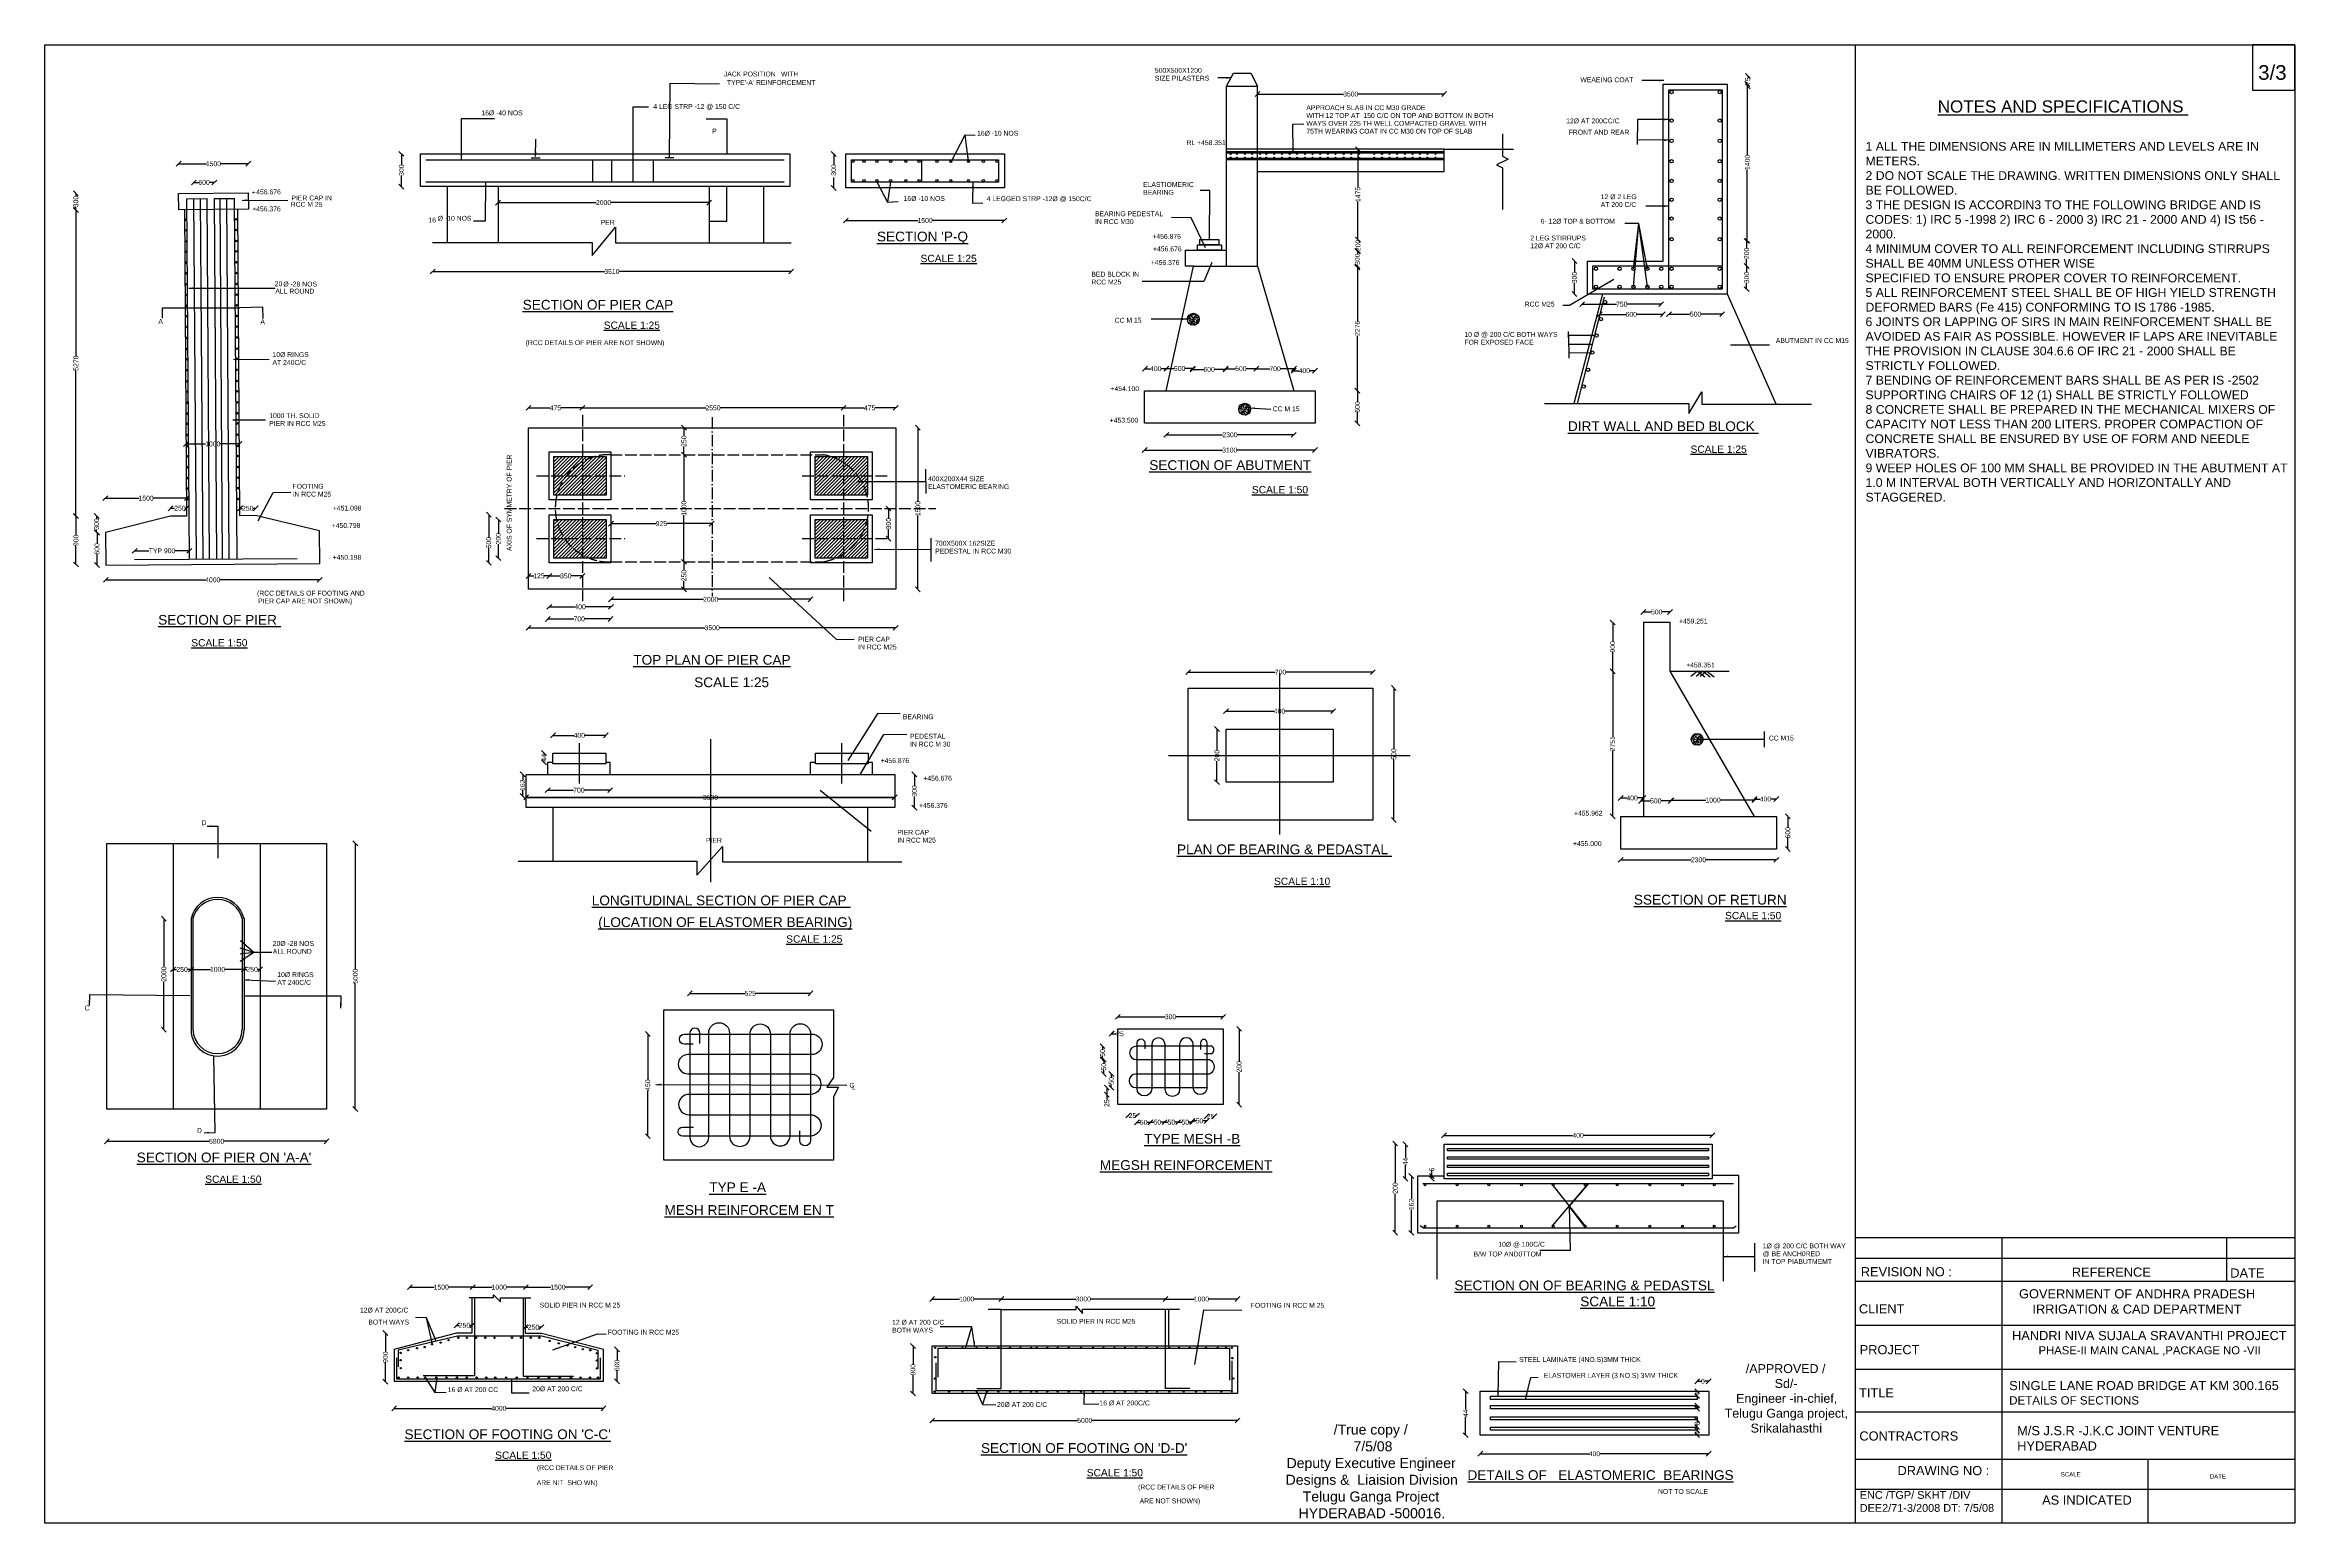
# Model space of a CAD drawing. Header units: millimetres. Extents: x -53237271 to -53214178, y 22158401 to 22173572.
import ezdxf

# ---------------------------------------------------------------- set-up
doc = ezdxf.new("R2010")
doc.units = ezdxf.units.MM
doc.header["$MEASUREMENT"] = 0
doc.linetypes.add('ACAD_ISO02W100', pattern=[15, 12, -3])
doc.linetypes.add('ACAD_ISO10W100', pattern=[18, 12, -3, 0, -3])
for name, color, linetype in [('DIMENSION', 7, 'Continuous'), ('DRAWING', 2, 'Continuous'), ('TEXT', 7, 'Continuous')]:
    doc.layers.add(name, color=color, linetype=linetype)
doc.styles.get("Standard").update_dxf_attribs({"font": 'arial.ttf', "height": 50})
doc.dimstyles.get("Standard").update_dxf_attribs({"dimtxt": 50, "dimasz": 50, "dimexe": 0.18, "dimexo": 0.0625, "dimgap": 0.09, "dimtad": 0, "dimdec": 0, "dimzin": 0, "dimdsep": 46, "dimtxsty": 'Standard', "dimblk": 'OBLIQUE', "dimcen": 0.09, "dimse1": 1, "dimse2": 1, "dimadec": 0, "dimazin": 0, "dimtfac": 1, "dimtdec": 0, "dimtofl": 0, "dimtmove": 0, "dimatfit": 3, "dimfxl": 1, "dimtolj": 1, "dimtzin": 0, "dimarcsym": 0})

# ---------------------------------------------------------------- blocks, each defined once
blk = doc.blocks.new('_Oblique')
at = {"color": 0, "linetype": 'ByBlock', "lineweight": -2}
blk.add_line((-0.5, -0.5), (0.5, 0.5), dxfattribs=at)
blk = doc.blocks.new('*D54')
at = {"layer": 'Defpoints', "color": 0, "transparency": 16777216}
for p in [(-53233417, 22172455), (-53233613, 22172118), (-53233417, 22172118)]:
    blk.add_point(p, dxfattribs=at)
at = {"layer": 'DIMENSION', "color": 0, "lineweight": -2, "transparency": 16777216}
for p, q in [((-53233613, 22172455), (-53233613, 22172342)), ((-53233613, 22172118), (-53233613, 22172232))]:
    blk.add_line(p, q, dxfattribs=at)
at = {"layer": 'DIMENSION', "color": 0, "lineweight": -2, "transparency": 16777216, "xscale": 50, "yscale": 50, "zscale": 50}
for p, rotation in [((-53233613, 22172455), 90), ((-53233613, 22172118), 270)]:
    blk.add_blockref('_Oblique', p, dxfattribs=dict(at, rotation=rotation))
at = {"layer": 'DIMENSION', "color": 0, "transparency": 16777216, "insert": (-53233613, 22172287), "char_height": 50, "attachment_point": 5, "rotation": 90}
blk.add_mtext('\\A1;300', dxfattribs=at)
blk = doc.blocks.new('*D55')
at = {"layer": 'Defpoints', "color": 0, "transparency": 16777216}
for p in [(-53235899, 22172353), (-53235899, 22172049), (-53235184, 22172054)]:
    blk.add_point(p, dxfattribs=at)
at = {"layer": 'DIMENSION', "color": 0, "lineweight": -2, "transparency": 16777216}
for p, q in [((-53235899, 22172353), (-53235614, 22172353)), ((-53235184, 22172353), (-53235469, 22172353))]:
    blk.add_line(p, q, dxfattribs=at)
at = {"layer": 'DIMENSION', "color": 0, "lineweight": -2, "transparency": 16777216, "xscale": 50, "yscale": 50, "zscale": 50, "rotation": 180}
blk.add_blockref('_Oblique', (-53235899, 22172353), dxfattribs=at)
at = {"layer": 'DIMENSION', "color": 0, "lineweight": -2, "transparency": 16777216, "xscale": 50, "yscale": 50, "zscale": 50}
blk.add_blockref('_Oblique', (-53235184, 22172353), dxfattribs=at)
at = {"layer": 'DIMENSION', "color": 0, "transparency": 16777216, "insert": (-53235542, 22172353), "char_height": 50, "attachment_point": 5}
blk.add_mtext('\\A1;1500', dxfattribs=at)
blk = doc.blocks.new('*D56')
at = {"layer": 'Defpoints', "color": 0, "transparency": 16777216}
for p in [(-53235823, 22169475), (-53235275, 22169479), (-53235275, 22169477)]:
    blk.add_point(p, dxfattribs=at)
at = {"layer": 'DIMENSION', "color": 0, "lineweight": -2, "transparency": 16777216}
for p, q in [((-53235823, 22169477), (-53235622, 22169477)), ((-53235275, 22169477), (-53235477, 22169477))]:
    blk.add_line(p, q, dxfattribs=at)
at = {"layer": 'DIMENSION', "color": 0, "lineweight": -2, "transparency": 16777216, "xscale": 50, "yscale": 50, "zscale": 50, "rotation": 180}
blk.add_blockref('_Oblique', (-53235823, 22169477), dxfattribs=at)
at = {"layer": 'DIMENSION', "color": 0, "lineweight": -2, "transparency": 16777216, "xscale": 50, "yscale": 50, "zscale": 50}
blk.add_blockref('_Oblique', (-53235275, 22169477), dxfattribs=at)
at = {"layer": 'DIMENSION', "color": 0, "transparency": 16777216, "insert": (-53235549, 22169477), "char_height": 50, "attachment_point": 5}
blk.add_mtext('\\A1;1000', dxfattribs=at)
blk = doc.blocks.new('*D57')
at = {"layer": 'Defpoints', "color": 0, "transparency": 16777216}
for p in [(-53235983, 22168734), (-53235818, 22168817), (-53235818, 22168736)]:
    blk.add_point(p, dxfattribs=at)
at = {"layer": 'DIMENSION', "color": 0, "lineweight": -2, "transparency": 16777216}
for p, q in [((-53235983, 22168817), (-53235942, 22168817)), ((-53235818, 22168817), (-53235830, 22168817))]:
    blk.add_line(p, q, dxfattribs=at)
at = {"layer": 'DIMENSION', "color": 0, "lineweight": -2, "transparency": 16777216, "xscale": 50, "yscale": 50, "zscale": 50, "rotation": 180}
blk.add_blockref('_Oblique', (-53235983, 22168817), dxfattribs=at)
at = {"layer": 'DIMENSION', "color": 0, "lineweight": -2, "transparency": 16777216, "xscale": 50, "yscale": 50, "zscale": 50}
blk.add_blockref('_Oblique', (-53235818, 22168817), dxfattribs=at)
at = {"layer": 'DIMENSION', "color": 0, "transparency": 16777216, "insert": (-53235886, 22168817), "char_height": 50, "attachment_point": 5}
blk.add_mtext('\\A1;250', dxfattribs=at)
blk = doc.blocks.new('*D58')
at = {"layer": 'Defpoints', "color": 0, "transparency": 16777216}
for p in [(-53235270, 22168743), (-53235109, 22168816), (-53235109, 22168741)]:
    blk.add_point(p, dxfattribs=at)
at = {"layer": 'DIMENSION', "color": 0, "lineweight": -2, "transparency": 16777216}
for p, q in [((-53235270, 22168816), (-53235245, 22168816)), ((-53235109, 22168816), (-53235134, 22168816))]:
    blk.add_line(p, q, dxfattribs=at)
at = {"layer": 'DIMENSION', "color": 0, "lineweight": -2, "transparency": 16777216, "xscale": 50, "yscale": 50, "zscale": 50, "rotation": 180}
blk.add_blockref('_Oblique', (-53235270, 22168816), dxfattribs=at)
at = {"layer": 'DIMENSION', "color": 0, "lineweight": -2, "transparency": 16777216, "xscale": 50, "yscale": 50, "zscale": 50}
blk.add_blockref('_Oblique', (-53235109, 22168816), dxfattribs=at)
at = {"layer": 'DIMENSION', "color": 0, "transparency": 16777216, "insert": (-53235190, 22168816), "char_height": 50, "attachment_point": 5}
blk.add_mtext('\\A1;250', dxfattribs=at)
blk = doc.blocks.new('*D59')
at = {"layer": 'Defpoints', "color": 0, "transparency": 16777216}
for p in [(-53236651, 22168920), (-53236651, 22168915), (-53235815, 22168911)]:
    blk.add_point(p, dxfattribs=at)
at = {"layer": 'DIMENSION', "color": 0, "lineweight": -2, "transparency": 16777216}
for p, q in [((-53236651, 22168920), (-53236305, 22168920)), ((-53235815, 22168920), (-53236161, 22168920))]:
    blk.add_line(p, q, dxfattribs=at)
at = {"layer": 'DIMENSION', "color": 0, "lineweight": -2, "transparency": 16777216, "xscale": 50, "yscale": 50, "zscale": 50, "rotation": 180}
blk.add_blockref('_Oblique', (-53236651, 22168920), dxfattribs=at)
at = {"layer": 'DIMENSION', "color": 0, "lineweight": -2, "transparency": 16777216, "xscale": 50, "yscale": 50, "zscale": 50}
blk.add_blockref('_Oblique', (-53235815, 22168920), dxfattribs=at)
at = {"layer": 'DIMENSION', "color": 0, "transparency": 16777216, "insert": (-53236233, 22168920), "char_height": 50, "attachment_point": 5}
blk.add_mtext('\\A1;1500', dxfattribs=at)
blk = doc.blocks.new('*D60')
at = {"layer": 'Defpoints', "color": 0, "transparency": 16777216}
for p in [(-53236741, 22168738), (-53236737, 22168738), (-53236734, 22168571)]:
    blk.add_point(p, dxfattribs=at)
at = {"layer": 'DIMENSION', "color": 0, "lineweight": -2, "transparency": 16777216}
for p, q in [((-53236741, 22168738), (-53236741, 22168710)), ((-53236741, 22168571), (-53236741, 22168600))]:
    blk.add_line(p, q, dxfattribs=at)
at = {"layer": 'DIMENSION', "color": 0, "lineweight": -2, "transparency": 16777216, "xscale": 50, "yscale": 50, "zscale": 50}
for p, rotation in [((-53236741, 22168738), 90), ((-53236741, 22168571), 270)]:
    blk.add_blockref('_Oblique', p, dxfattribs=dict(at, rotation=rotation))
at = {"layer": 'DIMENSION', "color": 0, "transparency": 16777216, "insert": (-53236741, 22168655), "char_height": 50, "attachment_point": 5, "rotation": 90}
blk.add_mtext('\\A1;300', dxfattribs=at)
blk = doc.blocks.new('*D61')
at = {"layer": 'Defpoints', "color": 0, "transparency": 16777216}
for p in [(-53236648, 22168567), (-53236737, 22168234), (-53236647, 22168234)]:
    blk.add_point(p, dxfattribs=at)
at = {"layer": 'DIMENSION', "color": 0, "lineweight": -2, "transparency": 16777216}
for p, q in [((-53236737, 22168567), (-53236737, 22168456)), ((-53236737, 22168234), (-53236737, 22168345))]:
    blk.add_line(p, q, dxfattribs=at)
at = {"layer": 'DIMENSION', "color": 0, "lineweight": -2, "transparency": 16777216, "xscale": 50, "yscale": 50, "zscale": 50}
for p, rotation in [((-53236737, 22168567), 90), ((-53236737, 22168234), 270)]:
    blk.add_blockref('_Oblique', p, dxfattribs=dict(at, rotation=rotation))
at = {"layer": 'DIMENSION', "color": 0, "transparency": 16777216, "insert": (-53236737, 22168400), "char_height": 50, "attachment_point": 5, "rotation": 90}
blk.add_mtext('\\A1;600', dxfattribs=at)
blk = doc.blocks.new('*D62')
at = {"layer": 'Defpoints', "color": 0, "transparency": 16777216}
for p in [(-53236351, 22168380), (-53236351, 22168290), (-53235789, 22168294)]:
    blk.add_point(p, dxfattribs=at)
at = {"layer": 'DIMENSION', "color": 0, "lineweight": -2, "transparency": 16777216}
for p, q in [((-53236351, 22168380), (-53236204, 22168380)), ((-53235789, 22168380), (-53235937, 22168380))]:
    blk.add_line(p, q, dxfattribs=at)
at = {"layer": 'DIMENSION', "color": 0, "lineweight": -2, "transparency": 16777216, "xscale": 50, "yscale": 50, "zscale": 50, "rotation": 180}
blk.add_blockref('_Oblique', (-53236351, 22168380), dxfattribs=at)
at = {"layer": 'DIMENSION', "color": 0, "lineweight": -2, "transparency": 16777216, "xscale": 50, "yscale": 50, "zscale": 50}
blk.add_blockref('_Oblique', (-53235789, 22168380), dxfattribs=at)
at = {"layer": 'DIMENSION', "color": 0, "transparency": 16777216, "insert": (-53236070, 22168380), "char_height": 50, "attachment_point": 5}
blk.add_mtext('\\A1;TYP 900', dxfattribs=at)
blk = doc.blocks.new('*D63')
at = {"layer": 'Defpoints', "color": 0, "transparency": 16777216}
for p in [(-53234451, 22168249), (-53236647, 22168234), (-53236647, 22168082)]:
    blk.add_point(p, dxfattribs=at)
at = {"layer": 'DIMENSION', "color": 0, "lineweight": -2, "transparency": 16777216}
for p, q in [((-53236647, 22168082), (-53235624, 22168082)), ((-53234451, 22168082), (-53235473, 22168082))]:
    blk.add_line(p, q, dxfattribs=at)
at = {"layer": 'DIMENSION', "color": 0, "lineweight": -2, "transparency": 16777216, "xscale": 50, "yscale": 50, "zscale": 50, "rotation": 180}
blk.add_blockref('_Oblique', (-53236647, 22168082), dxfattribs=at)
at = {"layer": 'DIMENSION', "color": 0, "lineweight": -2, "transparency": 16777216, "xscale": 50, "yscale": 50, "zscale": 50}
blk.add_blockref('_Oblique', (-53234451, 22168082), dxfattribs=at)
at = {"layer": 'DIMENSION', "color": 0, "transparency": 16777216, "insert": (-53235549, 22168082), "char_height": 50, "attachment_point": 5}
blk.add_mtext('\\A1;4000', dxfattribs=at)
blk = doc.blocks.new('*D64')
at = {"layer": 'Defpoints', "color": 0, "transparency": 16777216}
for p in [(-53236953, 22168736), (-53235791, 22168736), (-53235787, 22168239)]:
    blk.add_point(p, dxfattribs=at)
at = {"layer": 'DIMENSION', "color": 0, "lineweight": -2, "transparency": 16777216}
for p, q in [((-53236953, 22168736), (-53236953, 22168543)), ((-53236953, 22168239), (-53236953, 22168432))]:
    blk.add_line(p, q, dxfattribs=at)
at = {"layer": 'DIMENSION', "color": 0, "lineweight": -2, "transparency": 16777216, "xscale": 50, "yscale": 50, "zscale": 50}
for p, rotation in [((-53236953, 22168736), 90), ((-53236953, 22168239), 270)]:
    blk.add_blockref('_Oblique', p, dxfattribs=dict(at, rotation=rotation))
at = {"layer": 'DIMENSION', "color": 0, "transparency": 16777216, "insert": (-53236953, 22168488), "char_height": 50, "attachment_point": 5, "rotation": 90}
blk.add_mtext('\\A1;900', dxfattribs=at)
blk = doc.blocks.new('*D65')
at = {"layer": 'Defpoints', "color": 0, "transparency": 16777216}
for p in [(-53236960, 22171876), (-53236953, 22171876), (-53236953, 22168737)]:
    blk.add_point(p, dxfattribs=at)
at = {"layer": 'DIMENSION', "color": 0, "lineweight": -2, "transparency": 16777216}
for p, q in [((-53236953, 22171876), (-53236953, 22170381)), ((-53236953, 22168737), (-53236953, 22170231))]:
    blk.add_line(p, q, dxfattribs=at)
at = {"layer": 'DIMENSION', "color": 0, "lineweight": -2, "transparency": 16777216, "xscale": 50, "yscale": 50, "zscale": 50}
for p, rotation in [((-53236953, 22171876), 90), ((-53236953, 22168737), 270)]:
    blk.add_blockref('_Oblique', p, dxfattribs=dict(at, rotation=rotation))
at = {"layer": 'DIMENSION', "color": 0, "transparency": 16777216, "insert": (-53236953, 22170306), "char_height": 50, "attachment_point": 5, "rotation": 90}
blk.add_mtext('\\A1;5278', dxfattribs=at)
blk = doc.blocks.new('*D66')
at = {"layer": 'Defpoints', "color": 0, "transparency": 16777216}
for p in [(-53235899, 22172049), (-53236954, 22171881), (-53235898, 22171881)]:
    blk.add_point(p, dxfattribs=at)
at = {"layer": 'DIMENSION', "color": 0, "lineweight": -2, "transparency": 16777216}
for p, q in [((-53236954, 22172049), (-53236954, 22172020)), ((-53236954, 22171881), (-53236954, 22171910))]:
    blk.add_line(p, q, dxfattribs=at)
at = {"layer": 'DIMENSION', "color": 0, "lineweight": -2, "transparency": 16777216, "xscale": 50, "yscale": 50, "zscale": 50}
for p, rotation in [((-53236954, 22172049), 90), ((-53236954, 22171881), 270)]:
    blk.add_blockref('_Oblique', p, dxfattribs=dict(at, rotation=rotation))
at = {"layer": 'DIMENSION', "color": 0, "transparency": 16777216, "insert": (-53236954, 22171965), "char_height": 50, "attachment_point": 5, "rotation": 90}
blk.add_mtext('\\A1;300', dxfattribs=at)
blk = doc.blocks.new('*D67')
at = {"layer": 'Defpoints', "color": 0, "transparency": 16777216}
for p in [(-53232095, 22168257), (-53231462, 22168257), (-53232095, 22167805)]:
    blk.add_point(p, dxfattribs=at)
at = {"layer": 'DIMENSION', "color": 0, "lineweight": -2, "transparency": 16777216}
for p, q in [((-53232095, 22167805), (-53231835, 22167805)), ((-53231462, 22167805), (-53231722, 22167805))]:
    blk.add_line(p, q, dxfattribs=at)
at = {"layer": 'DIMENSION', "color": 0, "lineweight": -2, "transparency": 16777216, "xscale": 50, "yscale": 50, "zscale": 50, "rotation": 180}
blk.add_blockref('_Oblique', (-53232095, 22167805), dxfattribs=at)
at = {"layer": 'DIMENSION', "color": 0, "lineweight": -2, "transparency": 16777216, "xscale": 50, "yscale": 50, "zscale": 50}
blk.add_blockref('_Oblique', (-53231462, 22167805), dxfattribs=at)
at = {"layer": 'DIMENSION', "color": 0, "transparency": 16777216, "insert": (-53231779, 22167805), "char_height": 50, "attachment_point": 5}
blk.add_mtext('\\A1;400', dxfattribs=at)
blk = doc.blocks.new('*D68')
at = {"layer": 'Defpoints', "color": 0, "transparency": 16777216}
for p in [(-53232110, 22167681), (-53232110, 22167681), (-53231467, 22167686)]:
    blk.add_point(p, dxfattribs=at)
at = {"layer": 'DIMENSION', "color": 0, "lineweight": -2, "transparency": 16777216}
for p, q in [((-53232110, 22167681), (-53231843, 22167681)), ((-53231467, 22167681), (-53231733, 22167681))]:
    blk.add_line(p, q, dxfattribs=at)
at = {"layer": 'DIMENSION', "color": 0, "lineweight": -2, "transparency": 16777216, "xscale": 50, "yscale": 50, "zscale": 50, "rotation": 180}
blk.add_blockref('_Oblique', (-53232110, 22167681), dxfattribs=at)
at = {"layer": 'DIMENSION', "color": 0, "lineweight": -2, "transparency": 16777216, "xscale": 50, "yscale": 50, "zscale": 50}
blk.add_blockref('_Oblique', (-53231467, 22167681), dxfattribs=at)
at = {"layer": 'DIMENSION', "color": 0, "transparency": 16777216, "insert": (-53231788, 22167681), "char_height": 50, "attachment_point": 5}
blk.add_mtext('\\A1;700', dxfattribs=at)
blk = doc.blocks.new('*D69')
at = {"layer": 'Defpoints', "color": 0, "transparency": 16777216}
for p in [(-53232095, 22168257), (-53231756, 22168257), (-53232095, 22168122)]:
    blk.add_point(p, dxfattribs=at)
at = {"layer": 'DIMENSION', "color": 0, "lineweight": -2, "transparency": 16777216}
for p, q in [((-53232095, 22168122), (-53231981, 22168122)), ((-53231756, 22168122), (-53231870, 22168122))]:
    blk.add_line(p, q, dxfattribs=at)
at = {"layer": 'DIMENSION', "color": 0, "lineweight": -2, "transparency": 16777216, "xscale": 50, "yscale": 50, "zscale": 50, "rotation": 180}
blk.add_blockref('_Oblique', (-53232095, 22168122), dxfattribs=at)
at = {"layer": 'DIMENSION', "color": 0, "lineweight": -2, "transparency": 16777216, "xscale": 50, "yscale": 50, "zscale": 50}
blk.add_blockref('_Oblique', (-53231756, 22168122), dxfattribs=at)
at = {"layer": 'DIMENSION', "color": 0, "transparency": 16777216, "insert": (-53231926, 22168122), "char_height": 50, "attachment_point": 5}
blk.add_mtext('\\A1;350', dxfattribs=at)
blk = doc.blocks.new('*D70')
at = {"layer": 'Defpoints', "color": 0, "transparency": 16777216}
for p in [(-53232308, 22168122), (-53232308, 22168122), (-53232095, 22168122)]:
    blk.add_point(p, dxfattribs=at)
at = {"layer": 'DIMENSION', "color": 0, "lineweight": -2, "transparency": 16777216}
for p, q in [((-53232308, 22168122), (-53232255, 22168122)), ((-53232095, 22168122), (-53232148, 22168122))]:
    blk.add_line(p, q, dxfattribs=at)
at = {"layer": 'DIMENSION', "color": 0, "lineweight": -2, "transparency": 16777216, "xscale": 50, "yscale": 50, "zscale": 50, "rotation": 180}
blk.add_blockref('_Oblique', (-53232308, 22168122), dxfattribs=at)
at = {"layer": 'DIMENSION', "color": 0, "lineweight": -2, "transparency": 16777216, "xscale": 50, "yscale": 50, "zscale": 50}
blk.add_blockref('_Oblique', (-53232095, 22168122), dxfattribs=at)
at = {"layer": 'DIMENSION', "color": 0, "transparency": 16777216, "insert": (-53232202, 22168122), "char_height": 50, "attachment_point": 5}
blk.add_mtext('\\A1;125', dxfattribs=at)
blk = doc.blocks.new('*D71')
at = {"layer": 'Defpoints', "color": 0, "transparency": 16777216}
for p in [(-53231462, 22168257), (-53229414, 22168267), (-53229414, 22167882)]:
    blk.add_point(p, dxfattribs=at)
at = {"layer": 'DIMENSION', "color": 0, "lineweight": -2, "transparency": 16777216}
for p, q in [((-53231462, 22167882), (-53230513, 22167882)), ((-53229414, 22167882), (-53230363, 22167882))]:
    blk.add_line(p, q, dxfattribs=at)
at = {"layer": 'DIMENSION', "color": 0, "lineweight": -2, "transparency": 16777216, "xscale": 50, "yscale": 50, "zscale": 50, "rotation": 180}
blk.add_blockref('_Oblique', (-53231462, 22167882), dxfattribs=at)
at = {"layer": 'DIMENSION', "color": 0, "lineweight": -2, "transparency": 16777216, "xscale": 50, "yscale": 50, "zscale": 50}
blk.add_blockref('_Oblique', (-53229414, 22167882), dxfattribs=at)
at = {"layer": 'DIMENSION', "color": 0, "transparency": 16777216, "insert": (-53230438, 22167882), "char_height": 50, "attachment_point": 5}
blk.add_mtext('\\A1;2000', dxfattribs=at)
blk = doc.blocks.new('*D72')
at = {"layer": 'Defpoints', "color": 0, "transparency": 16777216}
for p in [(-53232308, 22167985), (-53228539, 22167985), (-53232308, 22167590)]:
    blk.add_point(p, dxfattribs=at)
at = {"layer": 'DIMENSION', "color": 0, "lineweight": -2, "transparency": 16777216}
for p, q in [((-53232308, 22167590), (-53230498, 22167590)), ((-53228539, 22167590), (-53230349, 22167590))]:
    blk.add_line(p, q, dxfattribs=at)
at = {"layer": 'DIMENSION', "color": 0, "lineweight": -2, "transparency": 16777216, "xscale": 50, "yscale": 50, "zscale": 50, "rotation": 180}
blk.add_blockref('_Oblique', (-53232308, 22167590), dxfattribs=at)
at = {"layer": 'DIMENSION', "color": 0, "lineweight": -2, "transparency": 16777216, "xscale": 50, "yscale": 50, "zscale": 50}
blk.add_blockref('_Oblique', (-53228539, 22167590), dxfattribs=at)
at = {"layer": 'DIMENSION', "color": 0, "transparency": 16777216, "insert": (-53230423, 22167590), "char_height": 50, "attachment_point": 5}
blk.add_mtext('\\A1;3500', dxfattribs=at)
blk = doc.blocks.new('*D73')
at = {"layer": 'Defpoints', "color": 0, "transparency": 16777216}
for p in [(-53231462, 22168659), (-53231462, 22168637), (-53230429, 22168637)]:
    blk.add_point(p, dxfattribs=at)
at = {"layer": 'DIMENSION', "color": 0, "lineweight": -2, "transparency": 16777216}
for p, q in [((-53231462, 22168659), (-53231001, 22168659)), ((-53230429, 22168659), (-53230890, 22168659))]:
    blk.add_line(p, q, dxfattribs=at)
at = {"layer": 'DIMENSION', "color": 0, "lineweight": -2, "transparency": 16777216, "xscale": 50, "yscale": 50, "zscale": 50, "rotation": 180}
blk.add_blockref('_Oblique', (-53231462, 22168659), dxfattribs=at)
at = {"layer": 'DIMENSION', "color": 0, "lineweight": -2, "transparency": 16777216, "xscale": 50, "yscale": 50, "zscale": 50}
blk.add_blockref('_Oblique', (-53230429, 22168659), dxfattribs=at)
at = {"layer": 'DIMENSION', "color": 0, "transparency": 16777216, "insert": (-53230945, 22168659), "char_height": 50, "attachment_point": 5}
blk.add_mtext('\\A1;925', dxfattribs=at)
blk = doc.blocks.new('*D74')
at = {"layer": 'Defpoints', "color": 0, "transparency": 16777216}
for p in [(-53232308, 22169847), (-53232308, 22169644), (-53231756, 22169644)]:
    blk.add_point(p, dxfattribs=at)
at = {"layer": 'DIMENSION', "color": 0, "lineweight": -2, "transparency": 16777216}
for p, q in [((-53232308, 22169847), (-53232088, 22169847)), ((-53231756, 22169847), (-53231975, 22169847))]:
    blk.add_line(p, q, dxfattribs=at)
at = {"layer": 'DIMENSION', "color": 0, "lineweight": -2, "transparency": 16777216, "xscale": 50, "yscale": 50, "zscale": 50, "rotation": 180}
blk.add_blockref('_Oblique', (-53232308, 22169847), dxfattribs=at)
at = {"layer": 'DIMENSION', "color": 0, "lineweight": -2, "transparency": 16777216, "xscale": 50, "yscale": 50, "zscale": 50}
blk.add_blockref('_Oblique', (-53231756, 22169847), dxfattribs=at)
at = {"layer": 'DIMENSION', "color": 0, "transparency": 16777216, "insert": (-53232032, 22169847), "char_height": 50, "attachment_point": 5}
blk.add_mtext('\\A1;475', dxfattribs=at)
blk = doc.blocks.new('*D75')
at = {"layer": 'Defpoints', "color": 0, "transparency": 16777216}
for p in [(-53231756, 22169644), (-53229075, 22169847), (-53229075, 22169644)]:
    blk.add_point(p, dxfattribs=at)
at = {"layer": 'DIMENSION', "color": 0, "lineweight": -2, "transparency": 16777216}
for p, q in [((-53231756, 22169847), (-53230490, 22169847)), ((-53229075, 22169847), (-53230340, 22169847))]:
    blk.add_line(p, q, dxfattribs=at)
at = {"layer": 'DIMENSION', "color": 0, "lineweight": -2, "transparency": 16777216, "xscale": 50, "yscale": 50, "zscale": 50, "rotation": 180}
blk.add_blockref('_Oblique', (-53231756, 22169847), dxfattribs=at)
at = {"layer": 'DIMENSION', "color": 0, "lineweight": -2, "transparency": 16777216, "xscale": 50, "yscale": 50, "zscale": 50}
blk.add_blockref('_Oblique', (-53229075, 22169847), dxfattribs=at)
at = {"layer": 'DIMENSION', "color": 0, "transparency": 16777216, "insert": (-53230415, 22169847), "char_height": 50, "attachment_point": 5}
blk.add_mtext('\\A1;2550', dxfattribs=at)
blk = doc.blocks.new('*D76')
at = {"layer": 'Defpoints', "color": 0, "transparency": 16777216}
for p in [(-53229075, 22169644), (-53228539, 22169847), (-53228539, 22169644)]:
    blk.add_point(p, dxfattribs=at)
at = {"layer": 'DIMENSION', "color": 0, "lineweight": -2, "transparency": 16777216}
for p, q in [((-53229075, 22169847), (-53228863, 22169847)), ((-53228539, 22169847), (-53228750, 22169847))]:
    blk.add_line(p, q, dxfattribs=at)
at = {"layer": 'DIMENSION', "color": 0, "lineweight": -2, "transparency": 16777216, "xscale": 50, "yscale": 50, "zscale": 50, "rotation": 180}
blk.add_blockref('_Oblique', (-53229075, 22169847), dxfattribs=at)
at = {"layer": 'DIMENSION', "color": 0, "lineweight": -2, "transparency": 16777216, "xscale": 50, "yscale": 50, "zscale": 50}
blk.add_blockref('_Oblique', (-53228539, 22169847), dxfattribs=at)
at = {"layer": 'DIMENSION', "color": 0, "transparency": 16777216, "insert": (-53228807, 22169847), "char_height": 50, "attachment_point": 5}
blk.add_mtext('\\A1;475', dxfattribs=at)
blk = doc.blocks.new('*D77')
at = {"layer": 'Defpoints', "color": 0, "transparency": 16777216}
for p in [(-53228580, 22168814), (-53228613, 22168505), (-53228613, 22168505)]:
    blk.add_point(p, dxfattribs=at)
at = {"layer": 'DIMENSION', "color": 0, "lineweight": -2, "transparency": 16777216}
for p, q in [((-53228613, 22168814), (-53228613, 22168715)), ((-53228613, 22168505), (-53228613, 22168604))]:
    blk.add_line(p, q, dxfattribs=at)
at = {"layer": 'DIMENSION', "color": 0, "lineweight": -2, "transparency": 16777216, "xscale": 50, "yscale": 50, "zscale": 50}
for p, rotation in [((-53228613, 22168814), 90), ((-53228613, 22168505), 270)]:
    blk.add_blockref('_Oblique', p, dxfattribs=dict(at, rotation=rotation))
at = {"layer": 'DIMENSION', "color": 0, "transparency": 16777216, "insert": (-53228613, 22168659), "char_height": 50, "attachment_point": 5, "rotation": 90}
blk.add_mtext('\\A1;300', dxfattribs=at)
blk = doc.blocks.new('*D78')
at = {"layer": 'Defpoints', "color": 0, "transparency": 16777216}
for p in [(-53228539, 22169644), (-53228312, 22169644), (-53228539, 22167985)]:
    blk.add_point(p, dxfattribs=at)
at = {"layer": 'DIMENSION', "color": 0, "lineweight": -2, "transparency": 16777216}
for p, q in [((-53228312, 22169644), (-53228312, 22168887)), ((-53228312, 22167985), (-53228312, 22168742))]:
    blk.add_line(p, q, dxfattribs=at)
at = {"layer": 'DIMENSION', "color": 0, "lineweight": -2, "transparency": 16777216, "xscale": 50, "yscale": 50, "zscale": 50}
for p, rotation in [((-53228312, 22169644), 90), ((-53228312, 22167985), 270)]:
    blk.add_blockref('_Oblique', p, dxfattribs=dict(at, rotation=rotation))
at = {"layer": 'DIMENSION', "color": 0, "transparency": 16777216, "insert": (-53228312, 22168814), "char_height": 50, "attachment_point": 5, "rotation": 90}
blk.add_mtext('\\A1;1500', dxfattribs=at)
blk = doc.blocks.new('*D79')
at = {"layer": 'Defpoints', "color": 0, "transparency": 16777216}
for p in [(-53232058, 22166486), (-53232058, 22166305), (-53231515, 22166305)]:
    blk.add_point(p, dxfattribs=at)
at = {"layer": 'DIMENSION', "color": 0, "lineweight": -2, "transparency": 16777216}
for p, q in [((-53232058, 22166486), (-53231843, 22166486)), ((-53231515, 22166486), (-53231730, 22166486))]:
    blk.add_line(p, q, dxfattribs=at)
at = {"layer": 'DIMENSION', "color": 0, "lineweight": -2, "transparency": 16777216, "xscale": 50, "yscale": 50, "zscale": 50, "rotation": 180}
blk.add_blockref('_Oblique', (-53232058, 22166486), dxfattribs=at)
at = {"layer": 'DIMENSION', "color": 0, "lineweight": -2, "transparency": 16777216, "xscale": 50, "yscale": 50, "zscale": 50}
blk.add_blockref('_Oblique', (-53231515, 22166486), dxfattribs=at)
at = {"layer": 'DIMENSION', "color": 0, "transparency": 16777216, "insert": (-53231787, 22166486), "char_height": 50, "attachment_point": 5}
blk.add_mtext('\\A1;400', dxfattribs=at)
blk = doc.blocks.new('*D80')
at = {"layer": 'Defpoints', "color": 0, "transparency": 16777216}
for p in [(-53232112, 22166085), (-53231470, 22166085), (-53232112, 22165923)]:
    blk.add_point(p, dxfattribs=at)
at = {"layer": 'DIMENSION', "color": 0, "lineweight": -2, "transparency": 16777216}
for p, q in [((-53232112, 22165923), (-53231846, 22165923)), ((-53231470, 22165923), (-53231736, 22165923))]:
    blk.add_line(p, q, dxfattribs=at)
at = {"layer": 'DIMENSION', "color": 0, "lineweight": -2, "transparency": 16777216, "xscale": 50, "yscale": 50, "zscale": 50, "rotation": 180}
blk.add_blockref('_Oblique', (-53232112, 22165923), dxfattribs=at)
at = {"layer": 'DIMENSION', "color": 0, "lineweight": -2, "transparency": 16777216, "xscale": 50, "yscale": 50, "zscale": 50}
blk.add_blockref('_Oblique', (-53231470, 22165923), dxfattribs=at)
at = {"layer": 'DIMENSION', "color": 0, "transparency": 16777216, "insert": (-53231791, 22165923), "char_height": 50, "attachment_point": 5}
blk.add_mtext('\\A1;700', dxfattribs=at)
blk = doc.blocks.new('*D81')
at = {"layer": 'Defpoints', "color": 0, "transparency": 16777216}
for p in [(-53232368, 22166085), (-53232332, 22166085), (-53232332, 22165864)]:
    blk.add_point(p, dxfattribs=at)
at = {"layer": 'DIMENSION', "color": 0, "lineweight": -2, "transparency": 16777216}
for p, q in [((-53232368, 22166085), (-53232368, 22166027)), ((-53232368, 22165864), (-53232368, 22165922))]:
    blk.add_line(p, q, dxfattribs=at)
at = {"layer": 'DIMENSION', "color": 0, "lineweight": -2, "transparency": 16777216, "xscale": 50, "yscale": 50, "zscale": 50}
for p, rotation in [((-53232368, 22166085), 90), ((-53232368, 22165864), 270)]:
    blk.add_blockref('_Oblique', p, dxfattribs=dict(at, rotation=rotation))
at = {"layer": 'DIMENSION', "color": 0, "transparency": 16777216, "insert": (-53232368, 22165974), "char_height": 50, "attachment_point": 5, "rotation": 90}
blk.add_mtext('\\A1;162', dxfattribs=at)
blk = doc.blocks.new('*D82')
at = {"layer": 'Defpoints', "color": 0, "transparency": 16777216}
for p in [(-53232150, 22166305), (-53232058, 22166305), (-53232058, 22166208)]:
    blk.add_point(p, dxfattribs=at)
at = {"layer": 'DIMENSION', "color": 0, "lineweight": -2, "transparency": 16777216}
for p, q in [((-53232150, 22166305), (-53232150, 22166293)), ((-53232150, 22166208), (-53232150, 22166219))]:
    blk.add_line(p, q, dxfattribs=at)
at = {"layer": 'DIMENSION', "color": 0, "lineweight": -2, "transparency": 16777216, "xscale": 50, "yscale": 50, "zscale": 50}
for p, rotation in [((-53232150, 22166305), 90), ((-53232150, 22166208), 270)]:
    blk.add_blockref('_Oblique', p, dxfattribs=dict(at, rotation=rotation))
at = {"layer": 'DIMENSION', "color": 0, "transparency": 16777216, "insert": (-53232150, 22166256), "char_height": 50, "attachment_point": 5, "rotation": 90}
blk.add_mtext('\\A1;44', dxfattribs=at)
blk = doc.blocks.new('*D83')
at = {"layer": 'Defpoints', "color": 0, "transparency": 16777216}
for p in [(-53232332, 22165864), (-53228550, 22165849), (-53228550, 22165849)]:
    blk.add_point(p, dxfattribs=at)
at = {"layer": 'DIMENSION', "color": 0, "lineweight": -2, "transparency": 16777216}
for p, q in [((-53232332, 22165849), (-53230516, 22165849)), ((-53228550, 22165849), (-53230367, 22165849))]:
    blk.add_line(p, q, dxfattribs=at)
at = {"layer": 'DIMENSION', "color": 0, "lineweight": -2, "transparency": 16777216, "xscale": 50, "yscale": 50, "zscale": 50, "rotation": 180}
blk.add_blockref('_Oblique', (-53232332, 22165849), dxfattribs=at)
at = {"layer": 'DIMENSION', "color": 0, "lineweight": -2, "transparency": 16777216, "xscale": 50, "yscale": 50, "zscale": 50}
blk.add_blockref('_Oblique', (-53228550, 22165849), dxfattribs=at)
at = {"layer": 'DIMENSION', "color": 0, "transparency": 16777216, "insert": (-53230441, 22165849), "char_height": 50, "attachment_point": 5}
blk.add_mtext('\\A1;3500', dxfattribs=at)
blk = doc.blocks.new('*D84')
at = {"layer": 'Defpoints', "color": 0, "transparency": 16777216}
for p in [(-53228550, 22166085), (-53228550, 22165744), (-53228348, 22165744)]:
    blk.add_point(p, dxfattribs=at)
at = {"layer": 'DIMENSION', "color": 0, "lineweight": -2, "transparency": 16777216}
for p, q in [((-53228348, 22166085), (-53228348, 22165970)), ((-53228348, 22165744), (-53228348, 22165859))]:
    blk.add_line(p, q, dxfattribs=at)
at = {"layer": 'DIMENSION', "color": 0, "lineweight": -2, "transparency": 16777216, "xscale": 50, "yscale": 50, "zscale": 50}
for p, rotation in [((-53228348, 22166085), 90), ((-53228348, 22165744), 270)]:
    blk.add_blockref('_Oblique', p, dxfattribs=dict(at, rotation=rotation))
at = {"layer": 'DIMENSION', "color": 0, "transparency": 16777216, "insert": (-53228348, 22165915), "char_height": 50, "attachment_point": 5, "rotation": 90}
blk.add_mtext('\\A1;300', dxfattribs=at)
blk = doc.blocks.new('*D85')
at = {"layer": 'Defpoints', "color": 0, "transparency": 16777216}
for p in [(-53233293, 22171546), (-53229612, 22171542), (-53233293, 22171247)]:
    blk.add_point(p, dxfattribs=at)
at = {"layer": 'DIMENSION', "color": 0, "lineweight": -2, "transparency": 16777216}
for p, q in [((-53233293, 22171247), (-53231528, 22171247)), ((-53229612, 22171247), (-53231378, 22171247))]:
    blk.add_line(p, q, dxfattribs=at)
at = {"layer": 'DIMENSION', "color": 0, "lineweight": -2, "transparency": 16777216, "xscale": 50, "yscale": 50, "zscale": 50, "rotation": 180}
blk.add_blockref('_Oblique', (-53233293, 22171247), dxfattribs=at)
at = {"layer": 'DIMENSION', "color": 0, "lineweight": -2, "transparency": 16777216, "xscale": 50, "yscale": 50, "zscale": 50}
blk.add_blockref('_Oblique', (-53229612, 22171247), dxfattribs=at)
at = {"layer": 'DIMENSION', "color": 0, "transparency": 16777216, "insert": (-53231453, 22171247), "char_height": 50, "attachment_point": 5}
blk.add_mtext('\\A1;3510', dxfattribs=at)
blk = doc.blocks.new('*D86')
at = {"layer": 'Defpoints', "color": 0, "transparency": 16777216}
for p in [(-53232621, 22172118), (-53232621, 22171954), (-53230454, 22172118)]:
    blk.add_point(p, dxfattribs=at)
at = {"layer": 'DIMENSION', "color": 0, "lineweight": -2, "transparency": 16777216}
for p, q in [((-53232621, 22171954), (-53231613, 22171954)), ((-53230454, 22171954), (-53231463, 22171954))]:
    blk.add_line(p, q, dxfattribs=at)
at = {"layer": 'DIMENSION', "color": 0, "lineweight": -2, "transparency": 16777216, "xscale": 50, "yscale": 50, "zscale": 50, "rotation": 180}
blk.add_blockref('_Oblique', (-53232621, 22171954), dxfattribs=at)
at = {"layer": 'DIMENSION', "color": 0, "lineweight": -2, "transparency": 16777216, "xscale": 50, "yscale": 50, "zscale": 50}
blk.add_blockref('_Oblique', (-53230454, 22171954), dxfattribs=at)
at = {"layer": 'DIMENSION', "color": 0, "transparency": 16777216, "insert": (-53231538, 22171954), "char_height": 50, "attachment_point": 5}
blk.add_mtext('\\A1;2000', dxfattribs=at)
blk = doc.blocks.new('*D87')
at = {"layer": 'Defpoints', "color": 0, "transparency": 16777216}
for p in [(-53229052, 22172104), (-53227425, 22172104), (-53227425, 22171771)]:
    blk.add_point(p, dxfattribs=at)
at = {"layer": 'DIMENSION', "color": 0, "lineweight": -2, "transparency": 16777216}
for p, q in [((-53229052, 22171771), (-53228310, 22171771)), ((-53227425, 22171771), (-53228166, 22171771))]:
    blk.add_line(p, q, dxfattribs=at)
at = {"layer": 'DIMENSION', "color": 0, "lineweight": -2, "transparency": 16777216, "xscale": 50, "yscale": 50, "zscale": 50, "rotation": 180}
blk.add_blockref('_Oblique', (-53229052, 22171771), dxfattribs=at)
at = {"layer": 'DIMENSION', "color": 0, "lineweight": -2, "transparency": 16777216, "xscale": 50, "yscale": 50, "zscale": 50}
blk.add_blockref('_Oblique', (-53227425, 22171771), dxfattribs=at)
at = {"layer": 'DIMENSION', "color": 0, "transparency": 16777216, "insert": (-53228238, 22171771), "char_height": 50, "attachment_point": 5}
blk.add_mtext('\\A1;1500', dxfattribs=at)
blk = doc.blocks.new('*D88')
at = {"layer": 'Defpoints', "color": 0, "transparency": 16777216}
for p in [(-53229052, 22172454), (-53229176, 22172104), (-53229052, 22172104)]:
    blk.add_point(p, dxfattribs=at)
at = {"layer": 'DIMENSION', "color": 0, "lineweight": -2, "transparency": 16777216}
for p, q in [((-53229176, 22172454), (-53229176, 22172346)), ((-53229176, 22172104), (-53229176, 22172213))]:
    blk.add_line(p, q, dxfattribs=at)
at = {"layer": 'DIMENSION', "color": 0, "lineweight": -2, "transparency": 16777216, "xscale": 50, "yscale": 50, "zscale": 50}
for p, rotation in [((-53229176, 22172454), 90), ((-53229176, 22172104), 270)]:
    blk.add_blockref('_Oblique', p, dxfattribs=dict(at, rotation=rotation))
at = {"layer": 'DIMENSION', "color": 0, "transparency": 16777216, "insert": (-53229176, 22172279), "char_height": 50, "attachment_point": 5, "rotation": 90}
blk.add_mtext('\\A1; 300', dxfattribs=at)
blk = doc.blocks.new('*D89')
at = {"layer": 'Defpoints', "color": 0, "transparency": 16777216}
for p in [(-53222911, 22173068), (-53224826, 22172502), (-53222911, 22172502)]:
    blk.add_point(p, dxfattribs=at)
at = {"layer": 'DIMENSION', "color": 0, "lineweight": -2, "transparency": 16777216}
for p, q in [((-53224826, 22173068), (-53223943, 22173068)), ((-53222911, 22173068), (-53223794, 22173068))]:
    blk.add_line(p, q, dxfattribs=at)
at = {"layer": 'DIMENSION', "color": 0, "lineweight": -2, "transparency": 16777216, "xscale": 50, "yscale": 50, "zscale": 50, "rotation": 180}
blk.add_blockref('_Oblique', (-53224826, 22173068), dxfattribs=at)
at = {"layer": 'DIMENSION', "color": 0, "lineweight": -2, "transparency": 16777216, "xscale": 50, "yscale": 50, "zscale": 50}
blk.add_blockref('_Oblique', (-53222911, 22173068), dxfattribs=at)
at = {"layer": 'DIMENSION', "color": 0, "transparency": 16777216, "insert": (-53223869, 22173068), "char_height": 50, "attachment_point": 5}
blk.add_mtext('\\A1;3500', dxfattribs=at)
blk = doc.blocks.new('*D90')
at = {"layer": 'Defpoints', "color": 0, "transparency": 16777216}
for p in [(-53225145, 22172502), (-53225145, 22171574), (-53223796, 22171574)]:
    blk.add_point(p, dxfattribs=at)
at = {"layer": 'DIMENSION', "color": 0, "lineweight": -2, "transparency": 16777216}
for p, q in [((-53223796, 22172502), (-53223796, 22172111)), ((-53223796, 22171574), (-53223796, 22171965))]:
    blk.add_line(p, q, dxfattribs=at)
at = {"layer": 'DIMENSION', "color": 0, "lineweight": -2, "transparency": 16777216, "xscale": 50, "yscale": 50, "zscale": 50}
for p, rotation in [((-53223796, 22172502), 90), ((-53223796, 22171574), 270)]:
    blk.add_blockref('_Oblique', p, dxfattribs=dict(at, rotation=rotation))
at = {"layer": 'DIMENSION', "color": 0, "transparency": 16777216, "insert": (-53223796, 22172038), "char_height": 50, "attachment_point": 5, "rotation": 90}
blk.add_mtext('\\A1;1475', dxfattribs=at)
blk = doc.blocks.new('*D91')
at = {"layer": 'Defpoints', "color": 0, "transparency": 16777216}
for p in [(-53223796, 22171574), (-53223802, 22171457), (-53223795, 22171457)]:
    blk.add_point(p, dxfattribs=at)
at = {"layer": 'DIMENSION', "color": 0, "lineweight": -2, "transparency": 16777216}
for p, q in [((-53223795, 22171574), (-53223795, 22171571)), ((-53223795, 22171457), (-53223795, 22171460))]:
    blk.add_line(p, q, dxfattribs=at)
at = {"layer": 'DIMENSION', "color": 0, "lineweight": -2, "transparency": 16777216, "xscale": 50, "yscale": 50, "zscale": 50}
for p, rotation in [((-53223795, 22171574), 90), ((-53223795, 22171457), 270)]:
    blk.add_blockref('_Oblique', p, dxfattribs=dict(at, rotation=rotation))
at = {"layer": 'DIMENSION', "color": 0, "transparency": 16777216, "insert": (-53223795, 22171515), "char_height": 50, "attachment_point": 5, "rotation": 90}
blk.add_mtext('\\A1;200', dxfattribs=at)
blk = doc.blocks.new('*D92')
at = {"layer": 'Defpoints', "color": 0, "transparency": 16777216}
for p in [(-53223804, 22171289), (-53223801, 22171289), (-53223795, 22171457)]:
    blk.add_point(p, dxfattribs=at)
at = {"layer": 'DIMENSION', "color": 0, "lineweight": -2, "transparency": 16777216}
for p, q in [((-53223801, 22171457), (-53223801, 22171428)), ((-53223801, 22171289), (-53223801, 22171317))]:
    blk.add_line(p, q, dxfattribs=at)
at = {"layer": 'DIMENSION', "color": 0, "lineweight": -2, "transparency": 16777216, "xscale": 50, "yscale": 50, "zscale": 50}
for p, rotation in [((-53223801, 22171457), 90), ((-53223801, 22171289), 270)]:
    blk.add_blockref('_Oblique', p, dxfattribs=dict(at, rotation=rotation))
at = {"layer": 'DIMENSION', "color": 0, "transparency": 16777216, "insert": (-53223801, 22171373), "char_height": 50, "attachment_point": 5, "rotation": 90}
blk.add_mtext('\\A1;300', dxfattribs=at)
blk = doc.blocks.new('*D93')
at = {"layer": 'Defpoints', "color": 0, "transparency": 16777216}
for p in [(-53224826, 22171302), (-53224936, 22170024), (-53223801, 22170024)]:
    blk.add_point(p, dxfattribs=at)
at = {"layer": 'DIMENSION', "color": 0, "lineweight": -2, "transparency": 16777216}
for p, q in [((-53223801, 22171302), (-53223801, 22170738)), ((-53223801, 22170024), (-53223801, 22170587))]:
    blk.add_line(p, q, dxfattribs=at)
at = {"layer": 'DIMENSION', "color": 0, "lineweight": -2, "transparency": 16777216, "xscale": 50, "yscale": 50, "zscale": 50}
for p, rotation in [((-53223801, 22171302), 90), ((-53223801, 22170024), 270)]:
    blk.add_blockref('_Oblique', p, dxfattribs=dict(at, rotation=rotation))
at = {"layer": 'DIMENSION', "color": 0, "transparency": 16777216, "insert": (-53223801, 22170663), "char_height": 50, "attachment_point": 5, "rotation": 90}
blk.add_mtext('\\A1;2276', dxfattribs=at)
blk = doc.blocks.new('*D94')
at = {"layer": 'Defpoints', "color": 0, "transparency": 16777216}
for p in [(-53224236, 22170024), (-53224236, 22169688), (-53223801, 22169688)]:
    blk.add_point(p, dxfattribs=at)
at = {"layer": 'DIMENSION', "color": 0, "lineweight": -2, "transparency": 16777216}
for p, q in [((-53223801, 22170024), (-53223801, 22169911)), ((-53223801, 22169688), (-53223801, 22169801))]:
    blk.add_line(p, q, dxfattribs=at)
at = {"layer": 'DIMENSION', "color": 0, "lineweight": -2, "transparency": 16777216, "xscale": 50, "yscale": 50, "zscale": 50}
for p, rotation in [((-53223801, 22170024), 90), ((-53223801, 22169688), 270)]:
    blk.add_blockref('_Oblique', p, dxfattribs=dict(at, rotation=rotation))
at = {"layer": 'DIMENSION', "color": 0, "transparency": 16777216, "insert": (-53223801, 22169856), "char_height": 50, "attachment_point": 5, "rotation": 90}
blk.add_mtext('\\A1;600', dxfattribs=at)
blk = doc.blocks.new('*D95')
at = {"layer": 'Defpoints', "color": 0, "transparency": 16777216}
for p in [(-53225762, 22170024), (-53224455, 22170024), (-53225762, 22169571)]:
    blk.add_point(p, dxfattribs=at)
at = {"layer": 'DIMENSION', "color": 0, "lineweight": -2, "transparency": 16777216}
for p, q in [((-53225762, 22169571), (-53225184, 22169571)), ((-53224455, 22169571), (-53225033, 22169571))]:
    blk.add_line(p, q, dxfattribs=at)
at = {"layer": 'DIMENSION', "color": 0, "lineweight": -2, "transparency": 16777216, "xscale": 50, "yscale": 50, "zscale": 50, "rotation": 180}
blk.add_blockref('_Oblique', (-53225762, 22169571), dxfattribs=at)
at = {"layer": 'DIMENSION', "color": 0, "lineweight": -2, "transparency": 16777216, "xscale": 50, "yscale": 50, "zscale": 50}
blk.add_blockref('_Oblique', (-53224455, 22169571), dxfattribs=at)
at = {"layer": 'DIMENSION', "color": 0, "transparency": 16777216, "insert": (-53225109, 22169571), "char_height": 50, "attachment_point": 5}
blk.add_mtext('\\A1;2300', dxfattribs=at)
blk = doc.blocks.new('*D96')
at = {"layer": 'Defpoints', "color": 0, "transparency": 16777216}
for p in [(-53225985, 22169688), (-53224236, 22169688), (-53225985, 22169414)]:
    blk.add_point(p, dxfattribs=at)
at = {"layer": 'DIMENSION', "color": 0, "lineweight": -2, "transparency": 16777216}
for p, q in [((-53225985, 22169414), (-53225185, 22169414)), ((-53224236, 22169414), (-53225036, 22169414))]:
    blk.add_line(p, q, dxfattribs=at)
at = {"layer": 'DIMENSION', "color": 0, "lineweight": -2, "transparency": 16777216, "xscale": 50, "yscale": 50, "zscale": 50, "rotation": 180}
blk.add_blockref('_Oblique', (-53225985, 22169414), dxfattribs=at)
at = {"layer": 'DIMENSION', "color": 0, "lineweight": -2, "transparency": 16777216, "xscale": 50, "yscale": 50, "zscale": 50}
blk.add_blockref('_Oblique', (-53224236, 22169414), dxfattribs=at)
at = {"layer": 'DIMENSION', "color": 0, "transparency": 16777216, "insert": (-53225111, 22169414), "char_height": 50, "attachment_point": 5}
blk.add_mtext('\\A1;3100', dxfattribs=at)
blk = doc.blocks.new('*D97')
at = {"layer": 'Defpoints', "color": 0, "transparency": 16777216}
for p in [(-53224236, 22170229), (-53224455, 22170024), (-53224236, 22170024)]:
    blk.add_point(p, dxfattribs=at)
at = {"layer": 'DIMENSION', "color": 0, "lineweight": -2, "transparency": 16777216}
for p, q in [((-53224455, 22170229), (-53224402, 22170229)), ((-53224236, 22170229), (-53224289, 22170229))]:
    blk.add_line(p, q, dxfattribs=at)
at = {"layer": 'DIMENSION', "color": 0, "lineweight": -2, "transparency": 16777216, "xscale": 50, "yscale": 50, "zscale": 50, "rotation": 180}
blk.add_blockref('_Oblique', (-53224455, 22170229), dxfattribs=at)
at = {"layer": 'DIMENSION', "color": 0, "lineweight": -2, "transparency": 16777216, "xscale": 50, "yscale": 50, "zscale": 50}
blk.add_blockref('_Oblique', (-53224236, 22170229), dxfattribs=at)
at = {"layer": 'DIMENSION', "color": 0, "transparency": 16777216, "insert": (-53224346, 22170229), "char_height": 50, "attachment_point": 5}
blk.add_mtext('\\A1;400', dxfattribs=at)
blk = doc.blocks.new('*D98')
at = {"layer": 'Defpoints', "color": 0, "transparency": 16777216}
for p in [(-53224839, 22170249), (-53224839, 22170246), (-53224452, 22170242)]:
    blk.add_point(p, dxfattribs=at)
at = {"layer": 'DIMENSION', "color": 0, "lineweight": -2, "transparency": 16777216}
for p, q in [((-53224839, 22170249), (-53224701, 22170249)), ((-53224452, 22170249), (-53224591, 22170249))]:
    blk.add_line(p, q, dxfattribs=at)
at = {"layer": 'DIMENSION', "color": 0, "lineweight": -2, "transparency": 16777216, "xscale": 50, "yscale": 50, "zscale": 50, "rotation": 180}
blk.add_blockref('_Oblique', (-53224839, 22170249), dxfattribs=at)
at = {"layer": 'DIMENSION', "color": 0, "lineweight": -2, "transparency": 16777216, "xscale": 50, "yscale": 50, "zscale": 50}
blk.add_blockref('_Oblique', (-53224452, 22170249), dxfattribs=at)
at = {"layer": 'DIMENSION', "color": 0, "transparency": 16777216, "insert": (-53224646, 22170249), "char_height": 50, "attachment_point": 5}
blk.add_mtext('\\A1;700', dxfattribs=at)
blk = doc.blocks.new('*D99')
at = {"layer": 'Defpoints', "color": 0, "transparency": 16777216}
for p in [(-53225154, 22170249), (-53225154, 22170246), (-53224839, 22170246)]:
    blk.add_point(p, dxfattribs=at)
at = {"layer": 'DIMENSION', "color": 0, "lineweight": -2, "transparency": 16777216}
for p, q in [((-53225154, 22170249), (-53225052, 22170249)), ((-53224839, 22170249), (-53224941, 22170249))]:
    blk.add_line(p, q, dxfattribs=at)
at = {"layer": 'DIMENSION', "color": 0, "lineweight": -2, "transparency": 16777216, "xscale": 50, "yscale": 50, "zscale": 50, "rotation": 180}
blk.add_blockref('_Oblique', (-53225154, 22170249), dxfattribs=at)
at = {"layer": 'DIMENSION', "color": 0, "lineweight": -2, "transparency": 16777216, "xscale": 50, "yscale": 50, "zscale": 50}
blk.add_blockref('_Oblique', (-53224839, 22170249), dxfattribs=at)
at = {"layer": 'DIMENSION', "color": 0, "transparency": 16777216, "insert": (-53224997, 22170249), "char_height": 50, "attachment_point": 5}
blk.add_mtext('\\A1;500', dxfattribs=at)
blk = doc.blocks.new('*D100')
at = {"layer": 'Defpoints', "color": 0, "transparency": 16777216}
for p in [(-53225491, 22170251), (-53225491, 22170242), (-53225154, 22170246)]:
    blk.add_point(p, dxfattribs=at)
at = {"layer": 'DIMENSION', "color": 0, "lineweight": -2, "transparency": 16777216}
for p, q in [((-53225491, 22170242), (-53225378, 22170242)), ((-53225154, 22170242), (-53225267, 22170242))]:
    blk.add_line(p, q, dxfattribs=at)
at = {"layer": 'DIMENSION', "color": 0, "lineweight": -2, "transparency": 16777216, "xscale": 50, "yscale": 50, "zscale": 50, "rotation": 180}
blk.add_blockref('_Oblique', (-53225491, 22170242), dxfattribs=at)
at = {"layer": 'DIMENSION', "color": 0, "lineweight": -2, "transparency": 16777216, "xscale": 50, "yscale": 50, "zscale": 50}
blk.add_blockref('_Oblique', (-53225154, 22170242), dxfattribs=at)
at = {"layer": 'DIMENSION', "color": 0, "transparency": 16777216, "insert": (-53225323, 22170242), "char_height": 50, "attachment_point": 5}
blk.add_mtext('\\A1;600', dxfattribs=at)
blk = doc.blocks.new('*D101')
at = {"layer": 'Defpoints', "color": 0, "transparency": 16777216}
for p in [(-53225760, 22170251), (-53225760, 22170251), (-53225491, 22170242)]:
    blk.add_point(p, dxfattribs=at)
at = {"layer": 'DIMENSION', "color": 0, "lineweight": -2, "transparency": 16777216}
for p, q in [((-53225760, 22170251), (-53225681, 22170251)), ((-53225491, 22170251), (-53225570, 22170251))]:
    blk.add_line(p, q, dxfattribs=at)
at = {"layer": 'DIMENSION', "color": 0, "lineweight": -2, "transparency": 16777216, "xscale": 50, "yscale": 50, "zscale": 50, "rotation": 180}
blk.add_blockref('_Oblique', (-53225760, 22170251), dxfattribs=at)
at = {"layer": 'DIMENSION', "color": 0, "lineweight": -2, "transparency": 16777216, "xscale": 50, "yscale": 50, "zscale": 50}
blk.add_blockref('_Oblique', (-53225491, 22170251), dxfattribs=at)
at = {"layer": 'DIMENSION', "color": 0, "transparency": 16777216, "insert": (-53225625, 22170251), "char_height": 50, "attachment_point": 5}
blk.add_mtext('\\A1;500', dxfattribs=at)
blk = doc.blocks.new('*D102')
at = {"layer": 'Defpoints', "color": 0, "transparency": 16777216}
for p in [(-53225982, 22170249), (-53225982, 22170245), (-53225760, 22170251)]:
    blk.add_point(p, dxfattribs=at)
at = {"layer": 'DIMENSION', "color": 0, "lineweight": -2, "transparency": 16777216}
for p, q in [((-53225982, 22170249), (-53225927, 22170249)), ((-53225760, 22170249), (-53225815, 22170249))]:
    blk.add_line(p, q, dxfattribs=at)
at = {"layer": 'DIMENSION', "color": 0, "lineweight": -2, "transparency": 16777216, "xscale": 50, "yscale": 50, "zscale": 50, "rotation": 180}
blk.add_blockref('_Oblique', (-53225982, 22170249), dxfattribs=at)
at = {"layer": 'DIMENSION', "color": 0, "lineweight": -2, "transparency": 16777216, "xscale": 50, "yscale": 50, "zscale": 50}
blk.add_blockref('_Oblique', (-53225760, 22170249), dxfattribs=at)
at = {"layer": 'DIMENSION', "color": 0, "transparency": 16777216, "insert": (-53225871, 22170249), "char_height": 50, "attachment_point": 5}
blk.add_mtext('\\A1;400', dxfattribs=at)
blk = doc.blocks.new('*D103')
at = {"layer": 'Defpoints', "color": 0, "transparency": 16777216}
for p in [(-53220603, 22171065), (-53220057, 22171065), (-53220603, 22170809)]:
    blk.add_point(p, dxfattribs=at)
at = {"layer": 'DIMENSION', "color": 0, "lineweight": -2, "transparency": 16777216}
for p, q in [((-53220603, 22170809), (-53220385, 22170809)), ((-53220057, 22170809), (-53220275, 22170809))]:
    blk.add_line(p, q, dxfattribs=at)
at = {"layer": 'DIMENSION', "color": 0, "lineweight": -2, "transparency": 16777216, "xscale": 50, "yscale": 50, "zscale": 50, "rotation": 180}
blk.add_blockref('_Oblique', (-53220603, 22170809), dxfattribs=at)
at = {"layer": 'DIMENSION', "color": 0, "lineweight": -2, "transparency": 16777216, "xscale": 50, "yscale": 50, "zscale": 50}
blk.add_blockref('_Oblique', (-53220057, 22170809), dxfattribs=at)
at = {"layer": 'DIMENSION', "color": 0, "transparency": 16777216, "insert": (-53220330, 22170809), "char_height": 50, "attachment_point": 5}
blk.add_mtext('\\A1;500', dxfattribs=at)
blk = doc.blocks.new('*D104')
at = {"layer": 'Defpoints', "color": 0, "transparency": 16777216}
for p in [(-53221314, 22170807), (-53221314, 22170807), (-53220666, 22170809)]:
    blk.add_point(p, dxfattribs=at)
at = {"layer": 'DIMENSION', "color": 0, "lineweight": -2, "transparency": 16777216}
for p, q in [((-53221314, 22170807), (-53221045, 22170807)), ((-53220666, 22170807), (-53220934, 22170807))]:
    blk.add_line(p, q, dxfattribs=at)
at = {"layer": 'DIMENSION', "color": 0, "lineweight": -2, "transparency": 16777216, "xscale": 50, "yscale": 50, "zscale": 50, "rotation": 180}
blk.add_blockref('_Oblique', (-53221314, 22170807), dxfattribs=at)
at = {"layer": 'DIMENSION', "color": 0, "lineweight": -2, "transparency": 16777216, "xscale": 50, "yscale": 50, "zscale": 50}
blk.add_blockref('_Oblique', (-53220666, 22170807), dxfattribs=at)
at = {"layer": 'DIMENSION', "color": 0, "transparency": 16777216, "insert": (-53220990, 22170807), "char_height": 50, "attachment_point": 5}
blk.add_mtext('\\A1;600', dxfattribs=at)
blk = doc.blocks.new('*D105')
at = {"layer": 'Defpoints', "color": 0, "transparency": 16777216}
for p in [(-53221494, 22170919), (-53221494, 22170911), (-53220683, 22170909)]:
    blk.add_point(p, dxfattribs=at)
at = {"layer": 'DIMENSION', "color": 0, "lineweight": -2, "transparency": 16777216}
for p, q in [((-53221494, 22170911), (-53221143, 22170911)), ((-53220683, 22170911), (-53221033, 22170911))]:
    blk.add_line(p, q, dxfattribs=at)
at = {"layer": 'DIMENSION', "color": 0, "lineweight": -2, "transparency": 16777216, "xscale": 50, "yscale": 50, "zscale": 50, "rotation": 180}
blk.add_blockref('_Oblique', (-53221494, 22170911), dxfattribs=at)
at = {"layer": 'DIMENSION', "color": 0, "lineweight": -2, "transparency": 16777216, "xscale": 50, "yscale": 50, "zscale": 50}
blk.add_blockref('_Oblique', (-53220683, 22170911), dxfattribs=at)
at = {"layer": 'DIMENSION', "color": 0, "transparency": 16777216, "insert": (-53221088, 22170911), "char_height": 50, "attachment_point": 5}
blk.add_mtext('\\A1;750', dxfattribs=at)
blk = doc.blocks.new('*D106')
at = {"layer": 'Defpoints', "color": 0, "transparency": 16777216}
for p in [(-53221439, 22171354), (-53221573, 22171015), (-53221439, 22171015)]:
    blk.add_point(p, dxfattribs=at)
at = {"layer": 'DIMENSION', "color": 0, "lineweight": -2, "transparency": 16777216}
for p, q in [((-53221573, 22171354), (-53221573, 22171240)), ((-53221573, 22171015), (-53221573, 22171129))]:
    blk.add_line(p, q, dxfattribs=at)
at = {"layer": 'DIMENSION', "color": 0, "lineweight": -2, "transparency": 16777216, "xscale": 50, "yscale": 50, "zscale": 50}
for p, rotation in [((-53221573, 22171354), 90), ((-53221573, 22171015), 270)]:
    blk.add_blockref('_Oblique', p, dxfattribs=dict(at, rotation=rotation))
at = {"layer": 'DIMENSION', "color": 0, "transparency": 16777216, "insert": (-53221573, 22171185), "char_height": 50, "attachment_point": 5, "rotation": 90}
blk.add_mtext('\\A1;300', dxfattribs=at)
blk = doc.blocks.new('*D107')
at = {"layer": 'Defpoints', "color": 0, "transparency": 16777216}
for p in [(-53220057, 22171304), (-53220057, 22171065), (-53219806, 22171065)]:
    blk.add_point(p, dxfattribs=at)
at = {"layer": 'DIMENSION', "color": 0, "lineweight": -2, "transparency": 16777216}
for p, q in [((-53219806, 22171304), (-53219806, 22171240)), ((-53219806, 22171065), (-53219806, 22171129))]:
    blk.add_line(p, q, dxfattribs=at)
at = {"layer": 'DIMENSION', "color": 0, "lineweight": -2, "transparency": 16777216, "xscale": 50, "yscale": 50, "zscale": 50}
for p, rotation in [((-53219806, 22171304), 90), ((-53219806, 22171065), 270)]:
    blk.add_blockref('_Oblique', p, dxfattribs=dict(at, rotation=rotation))
at = {"layer": 'DIMENSION', "color": 0, "transparency": 16777216, "insert": (-53219806, 22171185), "char_height": 50, "attachment_point": 5, "rotation": 90}
blk.add_mtext('\\A1;300', dxfattribs=at)
blk = doc.blocks.new('*D108')
at = {"layer": 'Defpoints', "color": 0, "transparency": 16777216}
for p in [(-53219801, 22171562), (-53219806, 22171304), (-53219806, 22171304)]:
    blk.add_point(p, dxfattribs=at)
at = {"layer": 'DIMENSION', "color": 0, "lineweight": -2, "transparency": 16777216}
for p, q in [((-53219806, 22171562), (-53219806, 22171489)), ((-53219806, 22171304), (-53219806, 22171377))]:
    blk.add_line(p, q, dxfattribs=at)
at = {"layer": 'DIMENSION', "color": 0, "lineweight": -2, "transparency": 16777216, "xscale": 50, "yscale": 50, "zscale": 50}
for p, rotation in [((-53219806, 22171562), 90), ((-53219806, 22171304), 270)]:
    blk.add_blockref('_Oblique', p, dxfattribs=dict(at, rotation=rotation))
at = {"layer": 'DIMENSION', "color": 0, "transparency": 16777216, "insert": (-53219806, 22171433), "char_height": 50, "attachment_point": 5, "rotation": 90}
blk.add_mtext('\\A1;200', dxfattribs=at)
blk = doc.blocks.new('*D109')
at = {"layer": 'Defpoints', "color": 0, "transparency": 16777216}
for p in [(-53219811, 22173172), (-53219799, 22173172), (-53219801, 22171562)]:
    blk.add_point(p, dxfattribs=at)
at = {"layer": 'DIMENSION', "color": 0, "lineweight": -2, "transparency": 16777216}
for p, q in [((-53219799, 22173172), (-53219799, 22172439)), ((-53219799, 22171562), (-53219799, 22172295))]:
    blk.add_line(p, q, dxfattribs=at)
at = {"layer": 'DIMENSION', "color": 0, "lineweight": -2, "transparency": 16777216, "xscale": 50, "yscale": 50, "zscale": 50}
for p, rotation in [((-53219799, 22173172), 90), ((-53219799, 22171562), 270)]:
    blk.add_blockref('_Oblique', p, dxfattribs=dict(at, rotation=rotation))
at = {"layer": 'DIMENSION', "color": 0, "transparency": 16777216, "insert": (-53219799, 22172367), "char_height": 50, "attachment_point": 5, "rotation": 90}
blk.add_mtext('\\A1;1400', dxfattribs=at)
blk = doc.blocks.new('*D110')
at = {"layer": 'Defpoints', "color": 0, "transparency": 16777216}
for p in [(-53219803, 22173147), (-53219801, 22173255), (-53219794, 22173255)]:
    blk.add_point(p, dxfattribs=at)
at = {"layer": 'DIMENSION', "color": 0, "lineweight": -2, "transparency": 16777216}
for p, q in [((-53219794, 22173255), (-53219794, 22173237)), ((-53219794, 22173147), (-53219794, 22173165))]:
    blk.add_line(p, q, dxfattribs=at)
at = {"layer": 'DIMENSION', "color": 0, "lineweight": -2, "transparency": 16777216, "xscale": 50, "yscale": 50, "zscale": 50}
for p, rotation in [((-53219794, 22173255), 90), ((-53219794, 22173147), 270)]:
    blk.add_blockref('_Oblique', p, dxfattribs=dict(at, rotation=rotation))
at = {"layer": 'DIMENSION', "color": 0, "transparency": 16777216, "insert": (-53219794, 22173201), "char_height": 50, "attachment_point": 5, "rotation": 90}
blk.add_mtext('\\A1;75', dxfattribs=at)
blk = doc.blocks.new('*D111')
at = {"layer": 'Defpoints', "color": 0, "transparency": 16777216}
for p in [(-53220866, 22167752), (-53220866, 22167644), (-53220592, 22167644)]:
    blk.add_point(p, dxfattribs=at)
at = {"layer": 'DIMENSION', "color": 0, "lineweight": -2, "transparency": 16777216}
for p, q in [((-53220866, 22167752), (-53220784, 22167752)), ((-53220592, 22167752), (-53220674, 22167752))]:
    blk.add_line(p, q, dxfattribs=at)
at = {"layer": 'DIMENSION', "color": 0, "lineweight": -2, "transparency": 16777216, "xscale": 50, "yscale": 50, "zscale": 50, "rotation": 180}
blk.add_blockref('_Oblique', (-53220866, 22167752), dxfattribs=at)
at = {"layer": 'DIMENSION', "color": 0, "lineweight": -2, "transparency": 16777216, "xscale": 50, "yscale": 50, "zscale": 50}
blk.add_blockref('_Oblique', (-53220592, 22167752), dxfattribs=at)
at = {"layer": 'DIMENSION', "color": 0, "transparency": 16777216, "insert": (-53220729, 22167752), "char_height": 50, "attachment_point": 5}
blk.add_mtext('\\A1;500', dxfattribs=at)
blk = doc.blocks.new('*D112')
at = {"layer": 'Defpoints', "color": 0, "transparency": 16777216}
for p in [(-53221099, 22165843), (-53221099, 22165654), (-53220866, 22165654)]:
    blk.add_point(p, dxfattribs=at)
at = {"layer": 'DIMENSION', "color": 0, "lineweight": -2, "transparency": 16777216}
for p, q in [((-53221099, 22165843), (-53221038, 22165843)), ((-53220866, 22165843), (-53220926, 22165843))]:
    blk.add_line(p, q, dxfattribs=at)
at = {"layer": 'DIMENSION', "color": 0, "lineweight": -2, "transparency": 16777216, "xscale": 50, "yscale": 50, "zscale": 50, "rotation": 180}
blk.add_blockref('_Oblique', (-53221099, 22165843), dxfattribs=at)
at = {"layer": 'DIMENSION', "color": 0, "lineweight": -2, "transparency": 16777216, "xscale": 50, "yscale": 50, "zscale": 50}
blk.add_blockref('_Oblique', (-53220866, 22165843), dxfattribs=at)
at = {"layer": 'DIMENSION', "color": 0, "transparency": 16777216, "insert": (-53220982, 22165843), "char_height": 50, "attachment_point": 5}
blk.add_mtext('\\A1;400', dxfattribs=at)
blk = doc.blocks.new('*D113')
at = {"layer": 'Defpoints', "color": 0, "transparency": 16777216}
for p in [(-53220577, 22165821), (-53220577, 22165654), (-53219726, 22165654)]:
    blk.add_point(p, dxfattribs=at)
at = {"layer": 'DIMENSION', "color": 0, "lineweight": -2, "transparency": 16777216}
for p, q in [((-53220577, 22165821), (-53220224, 22165821)), ((-53219726, 22165821), (-53220079, 22165821))]:
    blk.add_line(p, q, dxfattribs=at)
at = {"layer": 'DIMENSION', "color": 0, "lineweight": -2, "transparency": 16777216, "xscale": 50, "yscale": 50, "zscale": 50, "rotation": 180}
blk.add_blockref('_Oblique', (-53220577, 22165821), dxfattribs=at)
at = {"layer": 'DIMENSION', "color": 0, "lineweight": -2, "transparency": 16777216, "xscale": 50, "yscale": 50, "zscale": 50}
blk.add_blockref('_Oblique', (-53219726, 22165821), dxfattribs=at)
at = {"layer": 'DIMENSION', "color": 0, "transparency": 16777216, "insert": (-53220151, 22165821), "char_height": 50, "attachment_point": 5}
blk.add_mtext('\\A1;1000', dxfattribs=at)
blk = doc.blocks.new('*D114')
at = {"layer": 'Defpoints', "color": 0, "transparency": 16777216}
for p in [(-53220891, 22165839), (-53220891, 22165813), (-53220588, 22165819)]:
    blk.add_point(p, dxfattribs=at)
at = {"layer": 'DIMENSION', "color": 0, "lineweight": -2, "transparency": 16777216}
for p, q in [((-53220891, 22165813), (-53220794, 22165813)), ((-53220588, 22165813), (-53220684, 22165813))]:
    blk.add_line(p, q, dxfattribs=at)
at = {"layer": 'DIMENSION', "color": 0, "lineweight": -2, "transparency": 16777216, "xscale": 50, "yscale": 50, "zscale": 50, "rotation": 180}
blk.add_blockref('_Oblique', (-53220891, 22165813), dxfattribs=at)
at = {"layer": 'DIMENSION', "color": 0, "lineweight": -2, "transparency": 16777216, "xscale": 50, "yscale": 50, "zscale": 50}
blk.add_blockref('_Oblique', (-53220588, 22165813), dxfattribs=at)
at = {"layer": 'DIMENSION', "color": 0, "transparency": 16777216, "insert": (-53220739, 22165813), "char_height": 50, "attachment_point": 5}
blk.add_mtext('\\A1;500', dxfattribs=at)
blk = doc.blocks.new('*D115')
at = {"layer": 'Defpoints', "color": 0, "transparency": 16777216}
for p in [(-53219501, 22165832), (-53219726, 22165654), (-53219501, 22165654)]:
    blk.add_point(p, dxfattribs=at)
at = {"layer": 'DIMENSION', "color": 0, "lineweight": -2, "transparency": 16777216}
for p, q in [((-53219726, 22165832), (-53219670, 22165832)), ((-53219501, 22165832), (-53219557, 22165832))]:
    blk.add_line(p, q, dxfattribs=at)
at = {"layer": 'DIMENSION', "color": 0, "lineweight": -2, "transparency": 16777216, "xscale": 50, "yscale": 50, "zscale": 50, "rotation": 180}
blk.add_blockref('_Oblique', (-53219726, 22165832), dxfattribs=at)
at = {"layer": 'DIMENSION', "color": 0, "lineweight": -2, "transparency": 16777216, "xscale": 50, "yscale": 50, "zscale": 50}
blk.add_blockref('_Oblique', (-53219501, 22165832), dxfattribs=at)
at = {"layer": 'DIMENSION', "color": 0, "transparency": 16777216, "insert": (-53219613, 22165832), "char_height": 50, "attachment_point": 5}
blk.add_mtext('\\A1;400', dxfattribs=at)
blk = doc.blocks.new('*D116')
at = {"layer": 'Defpoints', "color": 0, "transparency": 16777216}
for p in [(-53219501, 22165654), (-53219501, 22165319), (-53219383, 22165319)]:
    blk.add_point(p, dxfattribs=at)
at = {"layer": 'DIMENSION', "color": 0, "lineweight": -2, "transparency": 16777216}
for p, q in [((-53219383, 22165654), (-53219383, 22165542)), ((-53219383, 22165319), (-53219383, 22165431))]:
    blk.add_line(p, q, dxfattribs=at)
at = {"layer": 'DIMENSION', "color": 0, "lineweight": -2, "transparency": 16777216, "xscale": 50, "yscale": 50, "zscale": 50}
for p, rotation in [((-53219383, 22165654), 90), ((-53219383, 22165319), 270)]:
    blk.add_blockref('_Oblique', p, dxfattribs=dict(at, rotation=rotation))
at = {"layer": 'DIMENSION', "color": 0, "transparency": 16777216, "insert": (-53219383, 22165486), "char_height": 50, "attachment_point": 5, "rotation": 90}
blk.add_mtext('\\A1;600', dxfattribs=at)
blk = doc.blocks.new('*D117')
at = {"layer": 'Defpoints', "color": 0, "transparency": 16777216}
for p in [(-53221099, 22165319), (-53219501, 22165319), (-53221099, 22165208)]:
    blk.add_point(p, dxfattribs=at)
at = {"layer": 'DIMENSION', "color": 0, "lineweight": -2, "transparency": 16777216}
for p, q in [((-53221099, 22165208), (-53220375, 22165208)), ((-53219501, 22165208), (-53220225, 22165208))]:
    blk.add_line(p, q, dxfattribs=at)
at = {"layer": 'DIMENSION', "color": 0, "lineweight": -2, "transparency": 16777216, "xscale": 50, "yscale": 50, "zscale": 50, "rotation": 180}
blk.add_blockref('_Oblique', (-53221099, 22165208), dxfattribs=at)
at = {"layer": 'DIMENSION', "color": 0, "lineweight": -2, "transparency": 16777216, "xscale": 50, "yscale": 50, "zscale": 50}
blk.add_blockref('_Oblique', (-53219501, 22165208), dxfattribs=at)
at = {"layer": 'DIMENSION', "color": 0, "transparency": 16777216, "insert": (-53220300, 22165208), "char_height": 50, "attachment_point": 5}
blk.add_mtext('\\A1;2300', dxfattribs=at)
blk = doc.blocks.new('*D118')
at = {"layer": 'Defpoints', "color": 0, "transparency": 16777216}
for p in [(-53223643, 22166971), (-53223643, 22165617), (-53223427, 22165617)]:
    blk.add_point(p, dxfattribs=at)
at = {"layer": 'DIMENSION', "color": 0, "lineweight": -2, "transparency": 16777216}
for p, q in [((-53223427, 22166971), (-53223427, 22166349)), ((-53223427, 22165617), (-53223427, 22166238))]:
    blk.add_line(p, q, dxfattribs=at)
at = {"layer": 'DIMENSION', "color": 0, "lineweight": -2, "transparency": 16777216, "xscale": 50, "yscale": 50, "zscale": 50}
for p, rotation in [((-53223427, 22166971), 90), ((-53223427, 22165617), 270)]:
    blk.add_blockref('_Oblique', p, dxfattribs=dict(at, rotation=rotation))
at = {"layer": 'DIMENSION', "color": 0, "transparency": 16777216, "insert": (-53223427, 22166294), "char_height": 50, "attachment_point": 5, "rotation": 90}
blk.add_mtext('\\A1;500', dxfattribs=at)
blk = doc.blocks.new('*D119')
at = {"layer": 'Defpoints', "color": 0, "transparency": 16777216}
for p in [(-53225150, 22166551), (-53225243, 22166005), (-53225150, 22166005)]:
    blk.add_point(p, dxfattribs=at)
at = {"layer": 'DIMENSION', "color": 0, "lineweight": -2, "transparency": 16777216}
for p, q in [((-53225243, 22166551), (-53225243, 22166333)), ((-53225243, 22166005), (-53225243, 22166222))]:
    blk.add_line(p, q, dxfattribs=at)
at = {"layer": 'DIMENSION', "color": 0, "lineweight": -2, "transparency": 16777216, "xscale": 50, "yscale": 50, "zscale": 50}
for p, rotation in [((-53225243, 22166551), 90), ((-53225243, 22166005), 270)]:
    blk.add_blockref('_Oblique', p, dxfattribs=dict(at, rotation=rotation))
at = {"layer": 'DIMENSION', "color": 0, "transparency": 16777216, "insert": (-53225243, 22166278), "char_height": 50, "attachment_point": 5, "rotation": 90}
blk.add_mtext('\\A1;200', dxfattribs=at)
blk = doc.blocks.new('*D120')
at = {"layer": 'Defpoints', "color": 0, "transparency": 16777216}
for p in [(-53224050, 22166734), (-53225150, 22166551), (-53224050, 22166551)]:
    blk.add_point(p, dxfattribs=at)
at = {"layer": 'DIMENSION', "color": 0, "lineweight": -2, "transparency": 16777216}
for p, q in [((-53225150, 22166734), (-53224656, 22166734)), ((-53224050, 22166734), (-53224543, 22166734))]:
    blk.add_line(p, q, dxfattribs=at)
at = {"layer": 'DIMENSION', "color": 0, "lineweight": -2, "transparency": 16777216, "xscale": 50, "yscale": 50, "zscale": 50, "rotation": 180}
blk.add_blockref('_Oblique', (-53225150, 22166734), dxfattribs=at)
at = {"layer": 'DIMENSION', "color": 0, "lineweight": -2, "transparency": 16777216, "xscale": 50, "yscale": 50, "zscale": 50}
blk.add_blockref('_Oblique', (-53224050, 22166734), dxfattribs=at)
at = {"layer": 'DIMENSION', "color": 0, "transparency": 16777216, "insert": (-53224600, 22166734), "char_height": 50, "attachment_point": 5}
blk.add_mtext('\\A1;400', dxfattribs=at)
blk = doc.blocks.new('*D121')
at = {"layer": 'Defpoints', "color": 0, "transparency": 16777216}
for p in [(-53225538, 22167135), (-53225538, 22166971), (-53223643, 22166971)]:
    blk.add_point(p, dxfattribs=at)
at = {"layer": 'DIMENSION', "color": 0, "lineweight": -2, "transparency": 16777216}
for p, q in [((-53225538, 22167135), (-53224646, 22167135)), ((-53223643, 22167135), (-53224535, 22167135))]:
    blk.add_line(p, q, dxfattribs=at)
at = {"layer": 'DIMENSION', "color": 0, "lineweight": -2, "transparency": 16777216, "xscale": 50, "yscale": 50, "zscale": 50, "rotation": 180}
blk.add_blockref('_Oblique', (-53225538, 22167135), dxfattribs=at)
at = {"layer": 'DIMENSION', "color": 0, "lineweight": -2, "transparency": 16777216, "xscale": 50, "yscale": 50, "zscale": 50}
blk.add_blockref('_Oblique', (-53223643, 22167135), dxfattribs=at)
at = {"layer": 'DIMENSION', "color": 0, "transparency": 16777216, "insert": (-53224590, 22167135), "char_height": 50, "attachment_point": 5}
blk.add_mtext('\\A1;700', dxfattribs=at)
blk = doc.blocks.new('*D122')
at = {"layer": 'Defpoints', "color": 0, "transparency": 16777216}
for p in [(-53235772, 22164604), (-53236051, 22163465), (-53235772, 22163465)]:
    blk.add_point(p, dxfattribs=at)
at = {"layer": 'DIMENSION', "color": 0, "lineweight": -2, "transparency": 16777216}
for p, q in [((-53236051, 22164604), (-53236051, 22164110)), ((-53236051, 22163465), (-53236051, 22163959))]:
    blk.add_line(p, q, dxfattribs=at)
at = {"layer": 'DIMENSION', "color": 0, "lineweight": -2, "transparency": 16777216, "xscale": 50, "yscale": 50, "zscale": 50}
for p, rotation in [((-53236051, 22164604), 90), ((-53236051, 22163465), 270)]:
    blk.add_blockref('_Oblique', p, dxfattribs=dict(at, rotation=rotation))
at = {"layer": 'DIMENSION', "color": 0, "transparency": 16777216, "insert": (-53236051, 22164035), "char_height": 50, "attachment_point": 5, "rotation": 90}
blk.add_mtext('\\A1;2000', dxfattribs=at)
blk = doc.blocks.new('*D123')
at = {"layer": 'Defpoints', "color": 0, "transparency": 16777216}
for p in [(-53235957, 22164089), (-53235772, 22164089), (-53235772, 22164083)]:
    blk.add_point(p, dxfattribs=at)
at = {"layer": 'DIMENSION', "color": 0, "lineweight": -2, "transparency": 16777216}
for p, q in [((-53235957, 22164083), (-53235920, 22164083)), ((-53235772, 22164083), (-53235809, 22164083))]:
    blk.add_line(p, q, dxfattribs=at)
at = {"layer": 'DIMENSION', "color": 0, "lineweight": -2, "transparency": 16777216, "xscale": 50, "yscale": 50, "zscale": 50, "rotation": 180}
blk.add_blockref('_Oblique', (-53235957, 22164083), dxfattribs=at)
at = {"layer": 'DIMENSION', "color": 0, "lineweight": -2, "transparency": 16777216, "xscale": 50, "yscale": 50, "zscale": 50}
blk.add_blockref('_Oblique', (-53235772, 22164083), dxfattribs=at)
at = {"layer": 'DIMENSION', "color": 0, "transparency": 16777216, "insert": (-53235864, 22164083), "char_height": 50, "attachment_point": 5}
blk.add_mtext('\\A1;250', dxfattribs=at)
blk = doc.blocks.new('*D124')
at = {"layer": 'Defpoints', "color": 0, "transparency": 16777216}
for p in [(-53235772, 22164084), (-53235772, 22164083), (-53235228, 22164084)]:
    blk.add_point(p, dxfattribs=at)
at = {"layer": 'DIMENSION', "color": 0, "lineweight": -2, "transparency": 16777216}
for p, q in [((-53235772, 22164084), (-53235572, 22164084)), ((-53235228, 22164084), (-53235428, 22164084))]:
    blk.add_line(p, q, dxfattribs=at)
at = {"layer": 'DIMENSION', "color": 0, "lineweight": -2, "transparency": 16777216, "xscale": 50, "yscale": 50, "zscale": 50, "rotation": 180}
blk.add_blockref('_Oblique', (-53235772, 22164084), dxfattribs=at)
at = {"layer": 'DIMENSION', "color": 0, "lineweight": -2, "transparency": 16777216, "xscale": 50, "yscale": 50, "zscale": 50}
blk.add_blockref('_Oblique', (-53235228, 22164084), dxfattribs=at)
at = {"layer": 'DIMENSION', "color": 0, "transparency": 16777216, "insert": (-53235500, 22164084), "char_height": 50, "attachment_point": 5}
blk.add_mtext('\\A1;1000', dxfattribs=at)
blk = doc.blocks.new('*D125')
at = {"layer": 'Defpoints', "color": 0, "transparency": 16777216}
for p in [(-53235228, 22163978), (-53235062, 22164084), (-53235062, 22163978)]:
    blk.add_point(p, dxfattribs=at)
at = {"layer": 'DIMENSION', "color": 0, "lineweight": -2, "transparency": 16777216}
for p, q in [((-53235228, 22164084), (-53235201, 22164084)), ((-53235062, 22164084), (-53235089, 22164084))]:
    blk.add_line(p, q, dxfattribs=at)
at = {"layer": 'DIMENSION', "color": 0, "lineweight": -2, "transparency": 16777216, "xscale": 50, "yscale": 50, "zscale": 50, "rotation": 180}
blk.add_blockref('_Oblique', (-53235228, 22164084), dxfattribs=at)
at = {"layer": 'DIMENSION', "color": 0, "lineweight": -2, "transparency": 16777216, "xscale": 50, "yscale": 50, "zscale": 50}
blk.add_blockref('_Oblique', (-53235062, 22164084), dxfattribs=at)
at = {"layer": 'DIMENSION', "color": 0, "transparency": 16777216, "insert": (-53235145, 22164084), "char_height": 50, "attachment_point": 5}
blk.add_mtext('\\A1;250', dxfattribs=at)
blk = doc.blocks.new('*D126')
at = {"layer": 'Defpoints', "color": 0, "transparency": 16777216}
for p in [(-53236636, 22162650), (-53234382, 22162650), (-53234382, 22162319)]:
    blk.add_point(p, dxfattribs=at)
at = {"layer": 'DIMENSION', "color": 0, "lineweight": -2, "transparency": 16777216}
for p, q in [((-53236636, 22162319), (-53235584, 22162319)), ((-53234382, 22162319), (-53235434, 22162319))]:
    blk.add_line(p, q, dxfattribs=at)
at = {"layer": 'DIMENSION', "color": 0, "lineweight": -2, "transparency": 16777216, "xscale": 50, "yscale": 50, "zscale": 50, "rotation": 180}
blk.add_blockref('_Oblique', (-53236636, 22162319), dxfattribs=at)
at = {"layer": 'DIMENSION', "color": 0, "lineweight": -2, "transparency": 16777216, "xscale": 50, "yscale": 50, "zscale": 50}
blk.add_blockref('_Oblique', (-53234382, 22162319), dxfattribs=at)
at = {"layer": 'DIMENSION', "color": 0, "transparency": 16777216, "insert": (-53235509, 22162319), "char_height": 50, "attachment_point": 5}
blk.add_mtext('\\A1;5800', dxfattribs=at)
blk = doc.blocks.new('*D127')
at = {"layer": 'Defpoints', "color": 0, "transparency": 16777216}
for p in [(-53234382, 22165377), (-53234086, 22165377), (-53234382, 22162650)]:
    blk.add_point(p, dxfattribs=at)
at = {"layer": 'DIMENSION', "color": 0, "lineweight": -2, "transparency": 16777216}
for p, q in [((-53234086, 22165377), (-53234086, 22164088)), ((-53234086, 22162650), (-53234086, 22163939))]:
    blk.add_line(p, q, dxfattribs=at)
at = {"layer": 'DIMENSION', "color": 0, "lineweight": -2, "transparency": 16777216, "xscale": 50, "yscale": 50, "zscale": 50}
for p, rotation in [((-53234086, 22165377), 90), ((-53234086, 22162650), 270)]:
    blk.add_blockref('_Oblique', p, dxfattribs=dict(at, rotation=rotation))
at = {"layer": 'DIMENSION', "color": 0, "transparency": 16777216, "insert": (-53234086, 22164013), "char_height": 50, "attachment_point": 5, "rotation": 90}
blk.add_mtext('\\A1;5000', dxfattribs=at)
blk = doc.blocks.new('*D128')
at = {"layer": 'Defpoints', "color": 0, "transparency": 16777216}
for p in [(-53229414, 22163837), (-53230652, 22163420), (-53229414, 22163420)]:
    blk.add_point(p, dxfattribs=at)
at = {"layer": 'DIMENSION', "color": 0, "lineweight": -2, "transparency": 16777216}
for p, q in [((-53230652, 22163837), (-53230088, 22163837)), ((-53229414, 22163837), (-53229977, 22163837))]:
    blk.add_line(p, q, dxfattribs=at)
at = {"layer": 'DIMENSION', "color": 0, "lineweight": -2, "transparency": 16777216, "xscale": 50, "yscale": 50, "zscale": 50, "rotation": 180}
blk.add_blockref('_Oblique', (-53230652, 22163837), dxfattribs=at)
at = {"layer": 'DIMENSION', "color": 0, "lineweight": -2, "transparency": 16777216, "xscale": 50, "yscale": 50, "zscale": 50}
blk.add_blockref('_Oblique', (-53229414, 22163837), dxfattribs=at)
at = {"layer": 'DIMENSION', "color": 0, "transparency": 16777216, "insert": (-53230033, 22163837), "char_height": 50, "attachment_point": 5}
blk.add_mtext('\\A1;525', dxfattribs=at)
blk = doc.blocks.new('*D129')
at = {"layer": 'Defpoints', "color": 0, "transparency": 16777216}
for p in [(-53230652, 22163420), (-53231084, 22162372), (-53230652, 22162372)]:
    blk.add_point(p, dxfattribs=at)
at = {"layer": 'DIMENSION', "color": 0, "lineweight": -2, "transparency": 16777216}
for p, q in [((-53231084, 22163420), (-53231084, 22162952)), ((-53231084, 22162372), (-53231084, 22162840))]:
    blk.add_line(p, q, dxfattribs=at)
at = {"layer": 'DIMENSION', "color": 0, "lineweight": -2, "transparency": 16777216, "xscale": 50, "yscale": 50, "zscale": 50}
for p, rotation in [((-53231084, 22163420), 90), ((-53231084, 22162372), 270)]:
    blk.add_blockref('_Oblique', p, dxfattribs=dict(at, rotation=rotation))
at = {"layer": 'DIMENSION', "color": 0, "transparency": 16777216, "insert": (-53231084, 22162896), "char_height": 50, "attachment_point": 5, "rotation": 90}
blk.add_mtext('\\A1;450', dxfattribs=at)
blk = doc.blocks.new('*D130')
at = {"layer": 'Defpoints', "color": 0, "transparency": 16777216}
for p in [(-53232336, 22160822), (-53231675, 22160822), (-53231675, 22160807)]:
    blk.add_point(p, dxfattribs=at)
at = {"layer": 'DIMENSION', "color": 0, "lineweight": -2, "transparency": 16777216}
for p, q in [((-53232336, 22160822), (-53232078, 22160822)), ((-53231675, 22160822), (-53231934, 22160822))]:
    blk.add_line(p, q, dxfattribs=at)
at = {"layer": 'DIMENSION', "color": 0, "lineweight": -2, "transparency": 16777216, "xscale": 50, "yscale": 50, "zscale": 50, "rotation": 180}
blk.add_blockref('_Oblique', (-53232336, 22160822), dxfattribs=at)
at = {"layer": 'DIMENSION', "color": 0, "lineweight": -2, "transparency": 16777216, "xscale": 50, "yscale": 50, "zscale": 50}
blk.add_blockref('_Oblique', (-53231675, 22160822), dxfattribs=at)
at = {"layer": 'DIMENSION', "color": 0, "transparency": 16777216, "insert": (-53232006, 22160822), "char_height": 50, "attachment_point": 5}
blk.add_mtext('\\A1;1500', dxfattribs=at)
blk = doc.blocks.new('*D131')
at = {"layer": 'Defpoints', "color": 0, "transparency": 16777216}
for p in [(-53232882, 22160822), (-53232882, 22160816), (-53232336, 22160814)]:
    blk.add_point(p, dxfattribs=at)
at = {"layer": 'DIMENSION', "color": 0, "lineweight": -2, "transparency": 16777216}
for p, q in [((-53232882, 22160822), (-53232681, 22160822)), ((-53232336, 22160822), (-53232537, 22160822))]:
    blk.add_line(p, q, dxfattribs=at)
at = {"layer": 'DIMENSION', "color": 0, "lineweight": -2, "transparency": 16777216, "xscale": 50, "yscale": 50, "zscale": 50, "rotation": 180}
blk.add_blockref('_Oblique', (-53232882, 22160822), dxfattribs=at)
at = {"layer": 'DIMENSION', "color": 0, "lineweight": -2, "transparency": 16777216, "xscale": 50, "yscale": 50, "zscale": 50}
blk.add_blockref('_Oblique', (-53232336, 22160822), dxfattribs=at)
at = {"layer": 'DIMENSION', "color": 0, "transparency": 16777216, "insert": (-53232609, 22160822), "char_height": 50, "attachment_point": 5}
blk.add_mtext('\\A1;1000', dxfattribs=at)
blk = doc.blocks.new('*D132')
at = {"layer": 'Defpoints', "color": 0, "transparency": 16777216}
for p in [(-53233527, 22160827), (-53233527, 22160822), (-53232882, 22160816)]:
    blk.add_point(p, dxfattribs=at)
at = {"layer": 'DIMENSION', "color": 0, "lineweight": -2, "transparency": 16777216}
for p, q in [((-53233527, 22160822), (-53233277, 22160822)), ((-53232882, 22160822), (-53233132, 22160822))]:
    blk.add_line(p, q, dxfattribs=at)
at = {"layer": 'DIMENSION', "color": 0, "lineweight": -2, "transparency": 16777216, "xscale": 50, "yscale": 50, "zscale": 50, "rotation": 180}
blk.add_blockref('_Oblique', (-53233527, 22160822), dxfattribs=at)
at = {"layer": 'DIMENSION', "color": 0, "lineweight": -2, "transparency": 16777216, "xscale": 50, "yscale": 50, "zscale": 50}
blk.add_blockref('_Oblique', (-53232882, 22160822), dxfattribs=at)
at = {"layer": 'DIMENSION', "color": 0, "transparency": 16777216, "insert": (-53233204, 22160822), "char_height": 50, "attachment_point": 5}
blk.add_mtext('\\A1;1500', dxfattribs=at)
blk = doc.blocks.new('*D133')
at = {"layer": 'Defpoints', "color": 0, "transparency": 16777216}
for p in [(-53233045, 22160430), (-53233045, 22160352), (-53232887, 22160352)]:
    blk.add_point(p, dxfattribs=at)
at = {"layer": 'DIMENSION', "color": 0, "lineweight": -2, "transparency": 16777216}
for p, q in [((-53233045, 22160430), (-53233021, 22160430)), ((-53232887, 22160430), (-53232910, 22160430))]:
    blk.add_line(p, q, dxfattribs=at)
at = {"layer": 'DIMENSION', "color": 0, "lineweight": -2, "transparency": 16777216, "xscale": 50, "yscale": 50, "zscale": 50, "rotation": 180}
blk.add_blockref('_Oblique', (-53233045, 22160430), dxfattribs=at)
at = {"layer": 'DIMENSION', "color": 0, "lineweight": -2, "transparency": 16777216, "xscale": 50, "yscale": 50, "zscale": 50}
blk.add_blockref('_Oblique', (-53232887, 22160430), dxfattribs=at)
at = {"layer": 'DIMENSION', "color": 0, "transparency": 16777216, "insert": (-53232966, 22160430), "char_height": 50, "attachment_point": 5}
blk.add_mtext('\\A1;250', dxfattribs=at)
blk = doc.blocks.new('*D134')
at = {"layer": 'Defpoints', "color": 0, "transparency": 16777216}
for p in [(-53232176, 22160411), (-53232340, 22160346), (-53232176, 22160346)]:
    blk.add_point(p, dxfattribs=at)
at = {"layer": 'DIMENSION', "color": 0, "lineweight": -2, "transparency": 16777216}
for p, q in [((-53232340, 22160411), (-53232314, 22160411)), ((-53232176, 22160411), (-53232203, 22160411))]:
    blk.add_line(p, q, dxfattribs=at)
at = {"layer": 'DIMENSION', "color": 0, "lineweight": -2, "transparency": 16777216, "xscale": 50, "yscale": 50, "zscale": 50, "rotation": 180}
blk.add_blockref('_Oblique', (-53232340, 22160411), dxfattribs=at)
at = {"layer": 'DIMENSION', "color": 0, "lineweight": -2, "transparency": 16777216, "xscale": 50, "yscale": 50, "zscale": 50}
blk.add_blockref('_Oblique', (-53232176, 22160411), dxfattribs=at)
at = {"layer": 'DIMENSION', "color": 0, "transparency": 16777216, "insert": (-53232258, 22160411), "char_height": 50, "attachment_point": 5}
blk.add_mtext('\\A1;250', dxfattribs=at)
blk = doc.blocks.new('*D135')
at = {"layer": 'Defpoints', "color": 0, "transparency": 16777216}
for p in [(-53231539, 22160183), (-53231539, 22159856), (-53231400, 22159856)]:
    blk.add_point(p, dxfattribs=at)
at = {"layer": 'DIMENSION', "color": 0, "lineweight": -2, "transparency": 16777216}
for p, q in [((-53231400, 22160183), (-53231400, 22160075)), ((-53231400, 22159856), (-53231400, 22159964))]:
    blk.add_line(p, q, dxfattribs=at)
at = {"layer": 'DIMENSION', "color": 0, "lineweight": -2, "transparency": 16777216, "xscale": 50, "yscale": 50, "zscale": 50}
for p, rotation in [((-53231400, 22160183), 90), ((-53231400, 22159856), 270)]:
    blk.add_blockref('_Oblique', p, dxfattribs=dict(at, rotation=rotation))
at = {"layer": 'DIMENSION', "color": 0, "transparency": 16777216, "insert": (-53231400, 22160019), "char_height": 50, "attachment_point": 5, "rotation": 90}
blk.add_mtext('\\A1;600', dxfattribs=at)
blk = doc.blocks.new('*D136')
at = {"layer": 'Defpoints', "color": 0, "transparency": 16777216}
for p in [(-53233797, 22160352), (-53233795, 22159853), (-53233777, 22159853)]:
    blk.add_point(p, dxfattribs=at)
at = {"layer": 'DIMENSION', "color": 0, "lineweight": -2, "transparency": 16777216}
for p, q in [((-53233777, 22160352), (-53233777, 22160158)), ((-53233777, 22159853), (-53233777, 22160047))]:
    blk.add_line(p, q, dxfattribs=at)
at = {"layer": 'DIMENSION', "color": 0, "lineweight": -2, "transparency": 16777216, "xscale": 50, "yscale": 50, "zscale": 50}
for p, rotation in [((-53233777, 22160352), 90), ((-53233777, 22159853), 270)]:
    blk.add_blockref('_Oblique', p, dxfattribs=dict(at, rotation=rotation))
at = {"layer": 'DIMENSION', "color": 0, "transparency": 16777216, "insert": (-53233777, 22160103), "char_height": 50, "attachment_point": 5, "rotation": 90}
blk.add_mtext('\\A1;900', dxfattribs=at)
blk = doc.blocks.new('*D137')
at = {"layer": 'Defpoints', "color": 0, "transparency": 16777216}
for p in [(-53233687, 22159856), (-53231539, 22159856), (-53233687, 22159578)]:
    blk.add_point(p, dxfattribs=at)
at = {"layer": 'DIMENSION', "color": 0, "lineweight": -2, "transparency": 16777216}
for p, q in [((-53233687, 22159578), (-53232689, 22159578)), ((-53231539, 22159578), (-53232537, 22159578))]:
    blk.add_line(p, q, dxfattribs=at)
at = {"layer": 'DIMENSION', "color": 0, "lineweight": -2, "transparency": 16777216, "xscale": 50, "yscale": 50, "zscale": 50, "rotation": 180}
blk.add_blockref('_Oblique', (-53233687, 22159578), dxfattribs=at)
at = {"layer": 'DIMENSION', "color": 0, "lineweight": -2, "transparency": 16777216, "xscale": 50, "yscale": 50, "zscale": 50}
blk.add_blockref('_Oblique', (-53231539, 22159578), dxfattribs=at)
at = {"layer": 'DIMENSION', "color": 0, "transparency": 16777216, "insert": (-53232613, 22159578), "char_height": 50, "attachment_point": 5}
blk.add_mtext('\\A1;4000', dxfattribs=at)
blk = doc.blocks.new('*D138')
at = {"layer": 'Defpoints', "color": 0, "transparency": 16777216}
for p in [(-53228166, 22160219), (-53228362, 22159730), (-53228166, 22159730)]:
    blk.add_point(p, dxfattribs=at)
at = {"layer": 'DIMENSION', "color": 0, "lineweight": -2, "transparency": 16777216}
for p, q in [((-53228362, 22160219), (-53228362, 22160030)), ((-53228362, 22159730), (-53228362, 22159919))]:
    blk.add_line(p, q, dxfattribs=at)
at = {"layer": 'DIMENSION', "color": 0, "lineweight": -2, "transparency": 16777216, "xscale": 50, "yscale": 50, "zscale": 50}
for p, rotation in [((-53228362, 22160219), 90), ((-53228362, 22159730), 270)]:
    blk.add_blockref('_Oblique', p, dxfattribs=dict(at, rotation=rotation))
at = {"layer": 'DIMENSION', "color": 0, "transparency": 16777216, "insert": (-53228362, 22159975), "char_height": 50, "attachment_point": 5, "rotation": 90}
blk.add_mtext('\\A1;900', dxfattribs=at)
blk = doc.blocks.new('*D139')
at = {"layer": 'Defpoints', "color": 0, "transparency": 16777216}
for p in [(-53228166, 22160700), (-53228166, 22160219), (-53227456, 22160219)]:
    blk.add_point(p, dxfattribs=at)
at = {"layer": 'DIMENSION', "color": 0, "lineweight": -2, "transparency": 16777216}
for p, q in [((-53228166, 22160700), (-53227884, 22160700)), ((-53227456, 22160700), (-53227739, 22160700))]:
    blk.add_line(p, q, dxfattribs=at)
at = {"layer": 'DIMENSION', "color": 0, "lineweight": -2, "transparency": 16777216, "xscale": 50, "yscale": 50, "zscale": 50, "rotation": 180}
blk.add_blockref('_Oblique', (-53228166, 22160700), dxfattribs=at)
at = {"layer": 'DIMENSION', "color": 0, "lineweight": -2, "transparency": 16777216, "xscale": 50, "yscale": 50, "zscale": 50}
blk.add_blockref('_Oblique', (-53227456, 22160700), dxfattribs=at)
at = {"layer": 'DIMENSION', "color": 0, "transparency": 16777216, "insert": (-53227811, 22160700), "char_height": 50, "attachment_point": 5}
blk.add_mtext('\\A1;1000', dxfattribs=at)
blk = doc.blocks.new('*D140')
at = {"layer": 'Defpoints', "color": 0, "transparency": 16777216}
for p in [(-53225771, 22160700), (-53227456, 22160593), (-53225771, 22160593)]:
    blk.add_point(p, dxfattribs=at)
at = {"layer": 'DIMENSION', "color": 0, "lineweight": -2, "transparency": 16777216}
for p, q in [((-53227456, 22160700), (-53226688, 22160700)), ((-53225771, 22160700), (-53226539, 22160700))]:
    blk.add_line(p, q, dxfattribs=at)
at = {"layer": 'DIMENSION', "color": 0, "lineweight": -2, "transparency": 16777216, "xscale": 50, "yscale": 50, "zscale": 50, "rotation": 180}
blk.add_blockref('_Oblique', (-53227456, 22160700), dxfattribs=at)
at = {"layer": 'DIMENSION', "color": 0, "lineweight": -2, "transparency": 16777216, "xscale": 50, "yscale": 50, "zscale": 50}
blk.add_blockref('_Oblique', (-53225771, 22160700), dxfattribs=at)
at = {"layer": 'DIMENSION', "color": 0, "transparency": 16777216, "insert": (-53226614, 22160700), "char_height": 50, "attachment_point": 5}
blk.add_mtext('\\A1;3000', dxfattribs=at)
blk = doc.blocks.new('*D141')
at = {"layer": 'Defpoints', "color": 0, "transparency": 16777216}
for p in [(-53225032, 22160700), (-53225771, 22160219), (-53225032, 22160219)]:
    blk.add_point(p, dxfattribs=at)
at = {"layer": 'DIMENSION', "color": 0, "lineweight": -2, "transparency": 16777216}
for p, q in [((-53225771, 22160700), (-53225474, 22160700)), ((-53225032, 22160700), (-53225329, 22160700))]:
    blk.add_line(p, q, dxfattribs=at)
at = {"layer": 'DIMENSION', "color": 0, "lineweight": -2, "transparency": 16777216, "xscale": 50, "yscale": 50, "zscale": 50, "rotation": 180}
blk.add_blockref('_Oblique', (-53225771, 22160700), dxfattribs=at)
at = {"layer": 'DIMENSION', "color": 0, "lineweight": -2, "transparency": 16777216, "xscale": 50, "yscale": 50, "zscale": 50}
blk.add_blockref('_Oblique', (-53225032, 22160700), dxfattribs=at)
at = {"layer": 'DIMENSION', "color": 0, "transparency": 16777216, "insert": (-53225402, 22160700), "char_height": 50, "attachment_point": 5}
blk.add_mtext('\\A1;1000', dxfattribs=at)
blk = doc.blocks.new('*D142')
at = {"layer": 'Defpoints', "color": 0, "transparency": 16777216}
for p in [(-53228166, 22159730), (-53225032, 22159730), (-53225032, 22159454)]:
    blk.add_point(p, dxfattribs=at)
at = {"layer": 'DIMENSION', "color": 0, "lineweight": -2, "transparency": 16777216}
for p, q in [((-53228166, 22159454), (-53226674, 22159454)), ((-53225032, 22159454), (-53226525, 22159454))]:
    blk.add_line(p, q, dxfattribs=at)
at = {"layer": 'DIMENSION', "color": 0, "lineweight": -2, "transparency": 16777216, "xscale": 50, "yscale": 50, "zscale": 50, "rotation": 180}
blk.add_blockref('_Oblique', (-53228166, 22159454), dxfattribs=at)
at = {"layer": 'DIMENSION', "color": 0, "lineweight": -2, "transparency": 16777216, "xscale": 50, "yscale": 50, "zscale": 50}
blk.add_blockref('_Oblique', (-53225032, 22159454), dxfattribs=at)
at = {"layer": 'DIMENSION', "color": 0, "transparency": 16777216, "insert": (-53226599, 22159454), "char_height": 50, "attachment_point": 5}
blk.add_mtext('\\A1;5000', dxfattribs=at)
blk = doc.blocks.new('*D143')
at = {"layer": 'Defpoints', "color": 0, "transparency": 16777216}
for p in [(-53223308, 22162288), (-53222912, 22162288), (-53222912, 22161934)]:
    blk.add_point(p, dxfattribs=at)
at = {"layer": 'DIMENSION', "color": 0, "lineweight": -2, "transparency": 16777216}
for p, q in [((-53223308, 22162288), (-53223308, 22162148)), ((-53223308, 22161934), (-53223308, 22162074))]:
    blk.add_line(p, q, dxfattribs=at)
at = {"layer": 'DIMENSION', "color": 0, "lineweight": -2, "transparency": 16777216, "xscale": 50, "yscale": 50, "zscale": 50}
for p, rotation in [((-53223308, 22162288), 90), ((-53223308, 22161934), 270)]:
    blk.add_blockref('_Oblique', p, dxfattribs=dict(at, rotation=rotation))
at = {"layer": 'DIMENSION', "color": 0, "transparency": 16777216, "insert": (-53223308, 22162111), "char_height": 50, "attachment_point": 5, "rotation": 90}
blk.add_mtext('\\A1;44', dxfattribs=at)
blk = doc.blocks.new('*D144')
at = {"layer": 'Defpoints', "color": 0, "transparency": 16777216}
for p in [(-53223037, 22161963), (-53222912, 22161963), (-53222912, 22161934)]:
    blk.add_point(p, dxfattribs=at)
at = {"layer": 'DIMENSION', "color": 0, "lineweight": -2, "transparency": 16777216}
for p, q in [((-53223037, 22161963), (-53223037, 22162013)), ((-53223037, 22161934), (-53223037, 22161963))]:
    blk.add_line(p, q, dxfattribs=at)
at = {"layer": 'DIMENSION', "color": 0, "lineweight": -2, "transparency": 16777216, "xscale": 50, "yscale": 50, "zscale": 50}
for p, rotation in [((-53223037, 22161963), 90), ((-53223037, 22161934), 270)]:
    blk.add_blockref('_Oblique', p, dxfattribs=dict(at, rotation=rotation))
at = {"layer": 'DIMENSION', "color": 0, "transparency": 16777216, "insert": (-53223037, 22162029), "char_height": 50, "attachment_point": 5, "rotation": 90}
blk.add_mtext('\\A1;6', dxfattribs=at)
blk = doc.blocks.new('*D145')
at = {"layer": 'Defpoints', "color": 0, "transparency": 16777216}
for p in [(-53223185, 22161963), (-53223247, 22161379), (-53223185, 22161379)]:
    blk.add_point(p, dxfattribs=at)
at = {"layer": 'DIMENSION', "color": 0, "lineweight": -2, "transparency": 16777216}
for p, q in [((-53223247, 22161963), (-53223247, 22161724)), ((-53223247, 22161379), (-53223247, 22161618))]:
    blk.add_line(p, q, dxfattribs=at)
at = {"layer": 'DIMENSION', "color": 0, "lineweight": -2, "transparency": 16777216, "xscale": 50, "yscale": 50, "zscale": 50}
for p, rotation in [((-53223247, 22161963), 90), ((-53223247, 22161379), 270)]:
    blk.add_blockref('_Oblique', p, dxfattribs=dict(at, rotation=rotation))
at = {"layer": 'DIMENSION', "color": 0, "transparency": 16777216, "insert": (-53223247, 22161671), "char_height": 50, "attachment_point": 5, "rotation": 90}
blk.add_mtext('\\A1;162', dxfattribs=at)
blk = doc.blocks.new('*D146')
at = {"layer": 'Defpoints', "color": 0, "transparency": 16777216}
for p in [(-53223437, 22162296), (-53223413, 22162296), (-53223433, 22161382)]:
    blk.add_point(p, dxfattribs=at)
at = {"layer": 'DIMENSION', "color": 0, "lineweight": -2, "transparency": 16777216}
for p, q in [((-53223413, 22162296), (-53223413, 22161894)), ((-53223413, 22161382), (-53223413, 22161783))]:
    blk.add_line(p, q, dxfattribs=at)
at = {"layer": 'DIMENSION', "color": 0, "lineweight": -2, "transparency": 16777216, "xscale": 50, "yscale": 50, "zscale": 50}
for p, rotation in [((-53223413, 22162296), 90), ((-53223413, 22161382), 270)]:
    blk.add_blockref('_Oblique', p, dxfattribs=dict(at, rotation=rotation))
at = {"layer": 'DIMENSION', "color": 0, "transparency": 16777216, "insert": (-53223413, 22161839), "char_height": 50, "attachment_point": 5, "rotation": 90}
blk.add_mtext('\\A1;200', dxfattribs=at)
blk = doc.blocks.new('*D147')
at = {"layer": 'Defpoints', "color": 0, "transparency": 16777216}
for p in [(-53222912, 22162288), (-53220159, 22162380), (-53220159, 22162288)]:
    blk.add_point(p, dxfattribs=at)
at = {"layer": 'DIMENSION', "color": 0, "lineweight": -2, "transparency": 16777216}
for p, q in [((-53222912, 22162380), (-53221592, 22162380)), ((-53220159, 22162380), (-53221480, 22162380))]:
    blk.add_line(p, q, dxfattribs=at)
at = {"layer": 'DIMENSION', "color": 0, "lineweight": -2, "transparency": 16777216, "xscale": 50, "yscale": 50, "zscale": 50, "rotation": 180}
blk.add_blockref('_Oblique', (-53222912, 22162380), dxfattribs=at)
at = {"layer": 'DIMENSION', "color": 0, "lineweight": -2, "transparency": 16777216, "xscale": 50, "yscale": 50, "zscale": 50}
blk.add_blockref('_Oblique', (-53220159, 22162380), dxfattribs=at)
at = {"layer": 'DIMENSION', "color": 0, "transparency": 16777216, "insert": (-53221536, 22162380), "char_height": 50, "attachment_point": 5}
blk.add_mtext('\\A1;400', dxfattribs=at)
blk = doc.blocks.new('*D148')
at = {"layer": 'Defpoints', "color": 0, "transparency": 16777216}
for p in [(-53225179, 22163473), (-53225179, 22162696), (-53225015, 22162696)]:
    blk.add_point(p, dxfattribs=at)
at = {"layer": 'DIMENSION', "color": 0, "lineweight": -2, "transparency": 16777216}
for p, q in [((-53225015, 22163473), (-53225015, 22163140)), ((-53225015, 22162696), (-53225015, 22163028))]:
    blk.add_line(p, q, dxfattribs=at)
at = {"layer": 'DIMENSION', "color": 0, "lineweight": -2, "transparency": 16777216, "xscale": 50, "yscale": 50, "zscale": 50}
for p, rotation in [((-53225015, 22163473), 90), ((-53225015, 22162696), 270)]:
    blk.add_blockref('_Oblique', p, dxfattribs=dict(at, rotation=rotation))
at = {"layer": 'DIMENSION', "color": 0, "transparency": 16777216, "insert": (-53225015, 22163084), "char_height": 50, "attachment_point": 5, "rotation": 90}
blk.add_mtext('\\A1;200', dxfattribs=at)
blk = doc.blocks.new('*D149')
at = {"layer": 'Defpoints', "color": 0, "transparency": 16777216}
for p in [(-53226260, 22163597), (-53226260, 22163473), (-53225179, 22163473)]:
    blk.add_point(p, dxfattribs=at)
at = {"layer": 'DIMENSION', "color": 0, "lineweight": -2, "transparency": 16777216}
for p, q in [((-53226260, 22163597), (-53225775, 22163597)), ((-53225179, 22163597), (-53225664, 22163597))]:
    blk.add_line(p, q, dxfattribs=at)
at = {"layer": 'DIMENSION', "color": 0, "lineweight": -2, "transparency": 16777216, "xscale": 50, "yscale": 50, "zscale": 50, "rotation": 180}
blk.add_blockref('_Oblique', (-53226260, 22163597), dxfattribs=at)
at = {"layer": 'DIMENSION', "color": 0, "lineweight": -2, "transparency": 16777216, "xscale": 50, "yscale": 50, "zscale": 50}
blk.add_blockref('_Oblique', (-53225179, 22163597), dxfattribs=at)
at = {"layer": 'DIMENSION', "color": 0, "transparency": 16777216, "insert": (-53225719, 22163597), "char_height": 50, "attachment_point": 5}
blk.add_mtext('\\A1;300', dxfattribs=at)
blk = doc.blocks.new('*D150')
at = {"layer": 'Defpoints', "color": 0, "transparency": 16777216}
for p in [(-53226373, 22162798), (-53226062, 22162870), (-53226060, 22162798)]:
    blk.add_point(p, dxfattribs=at)
at = {"layer": 'DIMENSION', "color": 0, "lineweight": -2, "transparency": 16777216}
for p, q in [((-53226373, 22162870), (-53226373, 22162798)), ((-53226373, 22162798), (-53226373, 22162748))]:
    blk.add_line(p, q, dxfattribs=at)
at = {"layer": 'DIMENSION', "color": 0, "lineweight": -2, "transparency": 16777216, "xscale": 50, "yscale": 50, "zscale": 50}
for p, rotation in [((-53226373, 22162870), 90), ((-53226373, 22162798), 270)]:
    blk.add_blockref('_Oblique', p, dxfattribs=dict(at, rotation=rotation))
at = {"layer": 'DIMENSION', "color": 0, "transparency": 16777216, "insert": (-53226373, 22162711), "char_height": 50, "attachment_point": 5, "rotation": 90}
blk.add_mtext('\\A1;25', dxfattribs=at)
blk = doc.blocks.new('*D151')
at = {"layer": 'Defpoints', "color": 0, "transparency": 16777216}
for p in [(-53226327, 22163010), (-53226062, 22163010), (-53226062, 22162870)]:
    blk.add_point(p, dxfattribs=at)
at = {"layer": 'DIMENSION', "color": 0, "lineweight": -2, "transparency": 16777216}
for p, q in [((-53226327, 22163010), (-53226327, 22162976)), ((-53226327, 22162870), (-53226327, 22162904))]:
    blk.add_line(p, q, dxfattribs=at)
at = {"layer": 'DIMENSION', "color": 0, "lineweight": -2, "transparency": 16777216, "xscale": 50, "yscale": 50, "zscale": 50}
for p, rotation in [((-53226327, 22163010), 90), ((-53226327, 22162870), 270)]:
    blk.add_blockref('_Oblique', p, dxfattribs=dict(at, rotation=rotation))
at = {"layer": 'DIMENSION', "color": 0, "transparency": 16777216, "insert": (-53226327, 22162940), "char_height": 50, "attachment_point": 5, "rotation": 90}
blk.add_mtext('\\A1;50', dxfattribs=at)
blk = doc.blocks.new('*D152')
at = {"layer": 'Defpoints', "color": 0, "transparency": 16777216}
for p in [(-53226404, 22163158), (-53226062, 22163158), (-53226062, 22163010)]:
    blk.add_point(p, dxfattribs=at)
at = {"layer": 'DIMENSION', "color": 0, "lineweight": -2, "transparency": 16777216}
for p, q in [((-53226404, 22163158), (-53226404, 22163120)), ((-53226404, 22163010), (-53226404, 22163048))]:
    blk.add_line(p, q, dxfattribs=at)
at = {"layer": 'DIMENSION', "color": 0, "lineweight": -2, "transparency": 16777216, "xscale": 50, "yscale": 50, "zscale": 50}
for p, rotation in [((-53226404, 22163158), 90), ((-53226404, 22163010), 270)]:
    blk.add_blockref('_Oblique', p, dxfattribs=dict(at, rotation=rotation))
at = {"layer": 'DIMENSION', "color": 0, "transparency": 16777216, "insert": (-53226404, 22163084), "char_height": 50, "attachment_point": 5, "rotation": 90}
blk.add_mtext('\\A1;50', dxfattribs=at)
blk = doc.blocks.new('*D153')
at = {"layer": 'Defpoints', "color": 0, "transparency": 16777216}
for p in [(-53226417, 22163295), (-53226062, 22163295), (-53226062, 22163158)]:
    blk.add_point(p, dxfattribs=at)
at = {"layer": 'DIMENSION', "color": 0, "lineweight": -2, "transparency": 16777216}
for p, q in [((-53226417, 22163295), (-53226417, 22163262)), ((-53226417, 22163158), (-53226417, 22163191))]:
    blk.add_line(p, q, dxfattribs=at)
at = {"layer": 'DIMENSION', "color": 0, "lineweight": -2, "transparency": 16777216, "xscale": 50, "yscale": 50, "zscale": 50}
for p, rotation in [((-53226417, 22163295), 90), ((-53226417, 22163158), 270)]:
    blk.add_blockref('_Oblique', p, dxfattribs=dict(at, rotation=rotation))
at = {"layer": 'DIMENSION', "color": 0, "transparency": 16777216, "insert": (-53226417, 22163226), "char_height": 50, "attachment_point": 5, "rotation": 90}
blk.add_mtext('\\A1;50', dxfattribs=at)
blk = doc.blocks.new('*D154')
at = {"layer": 'Defpoints', "color": 0, "transparency": 16777216}
for p in [(-53226323, 22163423), (-53226323, 22163405), (-53226325, 22163314)]:
    blk.add_point(p, dxfattribs=at)
at = {"layer": 'DIMENSION', "color": 0, "lineweight": -2, "transparency": 16777216}
for p, q in [((-53226325, 22163423), (-53226323, 22163423)), ((-53226323, 22163423), (-53226273, 22163423))]:
    blk.add_line(p, q, dxfattribs=at)
at = {"layer": 'DIMENSION', "color": 0, "lineweight": -2, "transparency": 16777216, "xscale": 50, "yscale": 50, "zscale": 50, "rotation": 180}
blk.add_blockref('_Oblique', (-53226325, 22163423), dxfattribs=at)
at = {"layer": 'DIMENSION', "color": 0, "lineweight": -2, "transparency": 16777216, "xscale": 50, "yscale": 50, "zscale": 50}
blk.add_blockref('_Oblique', (-53226323, 22163423), dxfattribs=at)
at = {"layer": 'DIMENSION', "color": 0, "transparency": 16777216, "insert": (-53226237, 22163423), "char_height": 50, "attachment_point": 5}
blk.add_mtext('\\A1;25', dxfattribs=at)
blk = doc.blocks.new('*D155')
at = {"layer": 'Defpoints', "color": 0, "transparency": 16777216}
for p in [(-53225348, 22162572), (-53225269, 22162575), (-53225269, 22162571)]:
    blk.add_point(p, dxfattribs=at)
at = {"layer": 'DIMENSION', "color": 0, "lineweight": -2, "transparency": 16777216}
for p, q in [((-53225348, 22162575), (-53225345, 22162575)), ((-53225269, 22162575), (-53225272, 22162575))]:
    blk.add_line(p, q, dxfattribs=at)
at = {"layer": 'DIMENSION', "color": 0, "lineweight": -2, "transparency": 16777216, "xscale": 50, "yscale": 50, "zscale": 50, "rotation": 180}
blk.add_blockref('_Oblique', (-53225348, 22162575), dxfattribs=at)
at = {"layer": 'DIMENSION', "color": 0, "lineweight": -2, "transparency": 16777216, "xscale": 50, "yscale": 50, "zscale": 50}
blk.add_blockref('_Oblique', (-53225269, 22162575), dxfattribs=at)
at = {"layer": 'DIMENSION', "color": 0, "transparency": 16777216, "insert": (-53225308, 22162575), "char_height": 50, "attachment_point": 5}
blk.add_mtext('\\A1;25', dxfattribs=at)
blk = doc.blocks.new('*D156')
at = {"layer": 'Defpoints', "color": 0, "transparency": 16777216}
for p in [(-53225495, 22162572), (-53225495, 22162528), (-53225348, 22162575)]:
    blk.add_point(p, dxfattribs=at)
at = {"layer": 'DIMENSION', "color": 0, "lineweight": -2, "transparency": 16777216}
for p, q in [((-53225495, 22162528), (-53225457, 22162528)), ((-53225348, 22162528), (-53225386, 22162528))]:
    blk.add_line(p, q, dxfattribs=at)
at = {"layer": 'DIMENSION', "color": 0, "lineweight": -2, "transparency": 16777216, "xscale": 50, "yscale": 50, "zscale": 50, "rotation": 180}
blk.add_blockref('_Oblique', (-53225495, 22162528), dxfattribs=at)
at = {"layer": 'DIMENSION', "color": 0, "lineweight": -2, "transparency": 16777216, "xscale": 50, "yscale": 50, "zscale": 50}
blk.add_blockref('_Oblique', (-53225348, 22162528), dxfattribs=at)
at = {"layer": 'DIMENSION', "color": 0, "transparency": 16777216, "insert": (-53225422, 22162528), "char_height": 50, "attachment_point": 5}
blk.add_mtext('\\A1;50', dxfattribs=at)
blk = doc.blocks.new('*D157')
at = {"layer": 'Defpoints', "color": 0, "transparency": 16777216}
for p in [(-53225640, 22162579), (-53225640, 22162515), (-53225495, 22162572)]:
    blk.add_point(p, dxfattribs=at)
at = {"layer": 'DIMENSION', "color": 0, "lineweight": -2, "transparency": 16777216}
for p, q in [((-53225640, 22162515), (-53225604, 22162515)), ((-53225495, 22162515), (-53225532, 22162515))]:
    blk.add_line(p, q, dxfattribs=at)
at = {"layer": 'DIMENSION', "color": 0, "lineweight": -2, "transparency": 16777216, "xscale": 50, "yscale": 50, "zscale": 50, "rotation": 180}
blk.add_blockref('_Oblique', (-53225640, 22162515), dxfattribs=at)
at = {"layer": 'DIMENSION', "color": 0, "lineweight": -2, "transparency": 16777216, "xscale": 50, "yscale": 50, "zscale": 50}
blk.add_blockref('_Oblique', (-53225495, 22162515), dxfattribs=at)
at = {"layer": 'DIMENSION', "color": 0, "transparency": 16777216, "insert": (-53225568, 22162515), "char_height": 50, "attachment_point": 5}
blk.add_mtext('\\A1;50', dxfattribs=at)
blk = doc.blocks.new('*D158')
at = {"layer": 'Defpoints', "color": 0, "transparency": 16777216}
for p in [(-53225781, 22162577), (-53225781, 22162515), (-53225640, 22162579)]:
    blk.add_point(p, dxfattribs=at)
at = {"layer": 'DIMENSION', "color": 0, "lineweight": -2, "transparency": 16777216}
for p, q in [((-53225781, 22162515), (-53225747, 22162515)), ((-53225640, 22162515), (-53225675, 22162515))]:
    blk.add_line(p, q, dxfattribs=at)
at = {"layer": 'DIMENSION', "color": 0, "lineweight": -2, "transparency": 16777216, "xscale": 50, "yscale": 50, "zscale": 50, "rotation": 180}
blk.add_blockref('_Oblique', (-53225781, 22162515), dxfattribs=at)
at = {"layer": 'DIMENSION', "color": 0, "lineweight": -2, "transparency": 16777216, "xscale": 50, "yscale": 50, "zscale": 50}
blk.add_blockref('_Oblique', (-53225640, 22162515), dxfattribs=at)
at = {"layer": 'DIMENSION', "color": 0, "transparency": 16777216, "insert": (-53225711, 22162515), "char_height": 50, "attachment_point": 5}
blk.add_mtext('\\A1;50', dxfattribs=at)
blk = doc.blocks.new('*D159')
at = {"layer": 'Defpoints', "color": 0, "transparency": 16777216}
for p in [(-53225925, 22162579), (-53225925, 22162515), (-53225781, 22162577)]:
    blk.add_point(p, dxfattribs=at)
at = {"layer": 'DIMENSION', "color": 0, "lineweight": -2, "transparency": 16777216}
for p, q in [((-53225925, 22162515), (-53225889, 22162515)), ((-53225781, 22162515), (-53225817, 22162515))]:
    blk.add_line(p, q, dxfattribs=at)
at = {"layer": 'DIMENSION', "color": 0, "lineweight": -2, "transparency": 16777216, "xscale": 50, "yscale": 50, "zscale": 50, "rotation": 180}
blk.add_blockref('_Oblique', (-53225925, 22162515), dxfattribs=at)
at = {"layer": 'DIMENSION', "color": 0, "lineweight": -2, "transparency": 16777216, "xscale": 50, "yscale": 50, "zscale": 50}
blk.add_blockref('_Oblique', (-53225781, 22162515), dxfattribs=at)
at = {"layer": 'DIMENSION', "color": 0, "transparency": 16777216, "insert": (-53225853, 22162515), "char_height": 50, "attachment_point": 5}
blk.add_mtext('\\A1;50', dxfattribs=at)
blk = doc.blocks.new('*D160')
at = {"layer": 'Defpoints', "color": 0, "transparency": 16777216}
for p in [(-53226064, 22162581), (-53226064, 22162513), (-53225925, 22162579)]:
    blk.add_point(p, dxfattribs=at)
at = {"layer": 'DIMENSION', "color": 0, "lineweight": -2, "transparency": 16777216}
for p, q in [((-53226064, 22162513), (-53226030, 22162513)), ((-53225925, 22162513), (-53225959, 22162513))]:
    blk.add_line(p, q, dxfattribs=at)
at = {"layer": 'DIMENSION', "color": 0, "lineweight": -2, "transparency": 16777216, "xscale": 50, "yscale": 50, "zscale": 50, "rotation": 180}
blk.add_blockref('_Oblique', (-53226064, 22162513), dxfattribs=at)
at = {"layer": 'DIMENSION', "color": 0, "lineweight": -2, "transparency": 16777216, "xscale": 50, "yscale": 50, "zscale": 50}
blk.add_blockref('_Oblique', (-53225925, 22162513), dxfattribs=at)
at = {"layer": 'DIMENSION', "color": 0, "transparency": 16777216, "insert": (-53225995, 22162513), "char_height": 50, "attachment_point": 5}
blk.add_mtext('\\A1;50', dxfattribs=at)
blk = doc.blocks.new('*D161')
at = {"layer": 'Defpoints', "color": 0, "transparency": 16777216}
for p in [(-53226154, 22162584), (-53226154, 22162575), (-53226064, 22162581)]:
    blk.add_point(p, dxfattribs=at)
at = {"layer": 'DIMENSION', "color": 0, "lineweight": -2, "transparency": 16777216}
for p, q in [((-53226154, 22162584), (-53226146, 22162584)), ((-53226064, 22162584), (-53226073, 22162584))]:
    blk.add_line(p, q, dxfattribs=at)
at = {"layer": 'DIMENSION', "color": 0, "lineweight": -2, "transparency": 16777216, "xscale": 50, "yscale": 50, "zscale": 50, "rotation": 180}
blk.add_blockref('_Oblique', (-53226154, 22162584), dxfattribs=at)
at = {"layer": 'DIMENSION', "color": 0, "lineweight": -2, "transparency": 16777216, "xscale": 50, "yscale": 50, "zscale": 50}
blk.add_blockref('_Oblique', (-53226064, 22162584), dxfattribs=at)
at = {"layer": 'DIMENSION', "color": 0, "transparency": 16777216, "insert": (-53226109, 22162584), "char_height": 50, "attachment_point": 5}
blk.add_mtext('\\A1;25', dxfattribs=at)
blk = doc.blocks.new('*D162')
at = {"layer": 'Defpoints', "color": 0, "transparency": 16777216}
for p in [(-53220314, 22159703), (-53220195, 22159856), (-53220195, 22159703)]:
    blk.add_point(p, dxfattribs=at)
at = {"layer": 'DIMENSION', "color": 0, "lineweight": -2, "transparency": 16777216}
for p, q in [((-53220314, 22159856), (-53220271, 22159856)), ((-53220195, 22159856), (-53220238, 22159856))]:
    blk.add_line(p, q, dxfattribs=at)
at = {"layer": 'DIMENSION', "color": 0, "lineweight": -2, "transparency": 16777216, "xscale": 50, "yscale": 50, "zscale": 50, "rotation": 180}
blk.add_blockref('_Oblique', (-53220314, 22159856), dxfattribs=at)
at = {"layer": 'DIMENSION', "color": 0, "lineweight": -2, "transparency": 16777216, "xscale": 50, "yscale": 50, "zscale": 50}
blk.add_blockref('_Oblique', (-53220195, 22159856), dxfattribs=at)
at = {"layer": 'DIMENSION', "color": 0, "transparency": 16777216, "insert": (-53220255, 22159856), "char_height": 50, "attachment_point": 5}
blk.add_mtext('\\A1;6', dxfattribs=at)
blk = doc.blocks.new('*D163')
at = {"layer": 'Defpoints', "color": 0, "transparency": 16777216}
for p in [(-53222540, 22159303), (-53220195, 22159303), (-53222540, 22159112)]:
    blk.add_point(p, dxfattribs=at)
at = {"layer": 'DIMENSION', "color": 0, "lineweight": -2, "transparency": 16777216}
for p, q in [((-53222540, 22159112), (-53221424, 22159112)), ((-53220195, 22159112), (-53221312, 22159112))]:
    blk.add_line(p, q, dxfattribs=at)
at = {"layer": 'DIMENSION', "color": 0, "lineweight": -2, "transparency": 16777216, "xscale": 50, "yscale": 50, "zscale": 50, "rotation": 180}
blk.add_blockref('_Oblique', (-53222540, 22159112), dxfattribs=at)
at = {"layer": 'DIMENSION', "color": 0, "lineweight": -2, "transparency": 16777216, "xscale": 50, "yscale": 50, "zscale": 50}
blk.add_blockref('_Oblique', (-53220195, 22159112), dxfattribs=at)
at = {"layer": 'DIMENSION', "color": 0, "transparency": 16777216, "insert": (-53221368, 22159112), "char_height": 50, "attachment_point": 5}
blk.add_mtext('\\A1;400', dxfattribs=at)
blk = doc.blocks.new('*D164')
at = {"layer": 'Defpoints', "color": 0, "transparency": 16777216}
for p in [(-53222540, 22159754), (-53222690, 22159303), (-53222540, 22159303)]:
    blk.add_point(p, dxfattribs=at)
at = {"layer": 'DIMENSION', "color": 0, "lineweight": -2, "transparency": 16777216}
for p, q in [((-53222690, 22159754), (-53222690, 22159566)), ((-53222690, 22159303), (-53222690, 22159492))]:
    blk.add_line(p, q, dxfattribs=at)
at = {"layer": 'DIMENSION', "color": 0, "lineweight": -2, "transparency": 16777216, "xscale": 50, "yscale": 50, "zscale": 50}
for p, rotation in [((-53222690, 22159754), 90), ((-53222690, 22159303), 270)]:
    blk.add_blockref('_Oblique', p, dxfattribs=dict(at, rotation=rotation))
at = {"layer": 'DIMENSION', "color": 0, "transparency": 16777216, "insert": (-53222690, 22159529), "char_height": 50, "attachment_point": 5, "rotation": 90}
blk.add_mtext('\\A1;44', dxfattribs=at)
blk = doc.blocks.new('*D165')
at = {"layer": 'Defpoints', "color": 0, "transparency": 16777216}
for p in [(-53232047, 22168702), (-53232618, 22168305), (-53232047, 22168305)]:
    blk.add_point(p, dxfattribs=at)
at = {"layer": 'DIMENSION', "color": 0, "lineweight": -2, "transparency": 16777216}
for p, q in [((-53232618, 22168702), (-53232618, 22168559)), ((-53232618, 22168305), (-53232618, 22168448))]:
    blk.add_line(p, q, dxfattribs=at)
at = {"layer": 'DIMENSION', "color": 0, "lineweight": -2, "transparency": 16777216, "xscale": 50, "yscale": 50, "zscale": 50}
for p, rotation in [((-53232618, 22168702), 90), ((-53232618, 22168305), 270)]:
    blk.add_blockref('_Oblique', p, dxfattribs=dict(at, rotation=rotation))
at = {"layer": 'DIMENSION', "color": 0, "transparency": 16777216, "insert": (-53232618, 22168504), "char_height": 50, "attachment_point": 5, "rotation": 90}
blk.add_mtext('\\A1;200', dxfattribs=at)
blk = doc.blocks.new('*D166')
at = {"layer": 'Defpoints', "color": 0, "transparency": 16777216}
for p in [(-53232095, 22168750), (-53232716, 22168257), (-53232095, 22168257)]:
    blk.add_point(p, dxfattribs=at)
at = {"layer": 'DIMENSION', "color": 0, "lineweight": -2, "transparency": 16777216}
for p, q in [((-53232716, 22168750), (-53232716, 22168520)), ((-53232716, 22168257), (-53232716, 22168409))]:
    blk.add_line(p, q, dxfattribs=at)
at = {"layer": 'DIMENSION', "color": 0, "lineweight": -2, "transparency": 16777216, "xscale": 50, "yscale": 50, "zscale": 50}
for p, rotation in [((-53232716, 22168750), 90), ((-53232716, 22168257), 270)]:
    blk.add_blockref('_Oblique', p, dxfattribs=dict(at, rotation=rotation))
at = {"layer": 'DIMENSION', "color": 0, "transparency": 16777216, "insert": (-53232716, 22168464), "char_height": 50, "attachment_point": 5, "rotation": 90}
blk.add_mtext('\\A1;500', dxfattribs=at)
blk = doc.blocks.new('*D167')
at = {"layer": 'Defpoints', "color": 0, "transparency": 16777216}
for p in [(-53230713, 22169644), (-53230713, 22169367), (-53230713, 22169367)]:
    blk.add_point(p, dxfattribs=at)
at = {"layer": 'DIMENSION', "color": 0, "lineweight": -2, "transparency": 16777216}
for p, q in [((-53230713, 22169644), (-53230713, 22169561)), ((-53230713, 22169367), (-53230713, 22169449))]:
    blk.add_line(p, q, dxfattribs=at)
at = {"layer": 'DIMENSION', "color": 0, "lineweight": -2, "transparency": 16777216, "xscale": 50, "yscale": 50, "zscale": 50}
for p, rotation in [((-53230713, 22169644), 90), ((-53230713, 22169367), 270)]:
    blk.add_blockref('_Oblique', p, dxfattribs=dict(at, rotation=rotation))
at = {"layer": 'DIMENSION', "color": 0, "transparency": 16777216, "insert": (-53230713, 22169505), "char_height": 50, "attachment_point": 5, "rotation": 90}
blk.add_mtext('\\A1;250', dxfattribs=at)
blk = doc.blocks.new('*D168')
at = {"layer": 'Defpoints', "color": 0, "transparency": 16777216}
for p in [(-53230713, 22169367), (-53230713, 22168267), (-53230713, 22168267)]:
    blk.add_point(p, dxfattribs=at)
at = {"layer": 'DIMENSION', "color": 0, "lineweight": -2, "transparency": 16777216}
for p, q in [((-53230713, 22169367), (-53230713, 22168889)), ((-53230713, 22168267), (-53230713, 22168745))]:
    blk.add_line(p, q, dxfattribs=at)
at = {"layer": 'DIMENSION', "color": 0, "lineweight": -2, "transparency": 16777216, "xscale": 50, "yscale": 50, "zscale": 50}
for p, rotation in [((-53230713, 22169367), 90), ((-53230713, 22168267), 270)]:
    blk.add_blockref('_Oblique', p, dxfattribs=dict(at, rotation=rotation))
at = {"layer": 'DIMENSION', "color": 0, "transparency": 16777216, "insert": (-53230713, 22168817), "char_height": 50, "attachment_point": 5, "rotation": 90}
blk.add_mtext('\\A1;1000', dxfattribs=at)
blk = doc.blocks.new('*D169')
at = {"layer": 'Defpoints', "color": 0, "transparency": 16777216}
for p in [(-53230713, 22168267), (-53230713, 22167985), (-53230713, 22167985)]:
    blk.add_point(p, dxfattribs=at)
at = {"layer": 'DIMENSION', "color": 0, "lineweight": -2, "transparency": 16777216}
for p, q in [((-53230713, 22168267), (-53230713, 22168182)), ((-53230713, 22167985), (-53230713, 22168071))]:
    blk.add_line(p, q, dxfattribs=at)
at = {"layer": 'DIMENSION', "color": 0, "lineweight": -2, "transparency": 16777216, "xscale": 50, "yscale": 50, "zscale": 50}
for p, rotation in [((-53230713, 22168267), 90), ((-53230713, 22167985), 270)]:
    blk.add_blockref('_Oblique', p, dxfattribs=dict(at, rotation=rotation))
at = {"layer": 'DIMENSION', "color": 0, "transparency": 16777216, "insert": (-53230713, 22168126), "char_height": 50, "attachment_point": 5, "rotation": 90}
blk.add_mtext('\\A1;250', dxfattribs=at)
blk = doc.blocks.new('*D170')
at = {"layer": 'Defpoints', "color": 0, "transparency": 16777216}
for p in [(-53235743, 22171995), (-53235533, 22172161), (-53235533, 22171996)]:
    blk.add_point(p, dxfattribs=at)
at = {"layer": 'DIMENSION', "color": 0, "lineweight": -2, "transparency": 16777216}
for p, q in [((-53235743, 22172161), (-53235693, 22172161)), ((-53235533, 22172161), (-53235583, 22172161))]:
    blk.add_line(p, q, dxfattribs=at)
at = {"layer": 'DIMENSION', "color": 0, "lineweight": -2, "transparency": 16777216, "xscale": 50, "yscale": 50, "zscale": 50, "rotation": 180}
blk.add_blockref('_Oblique', (-53235743, 22172161), dxfattribs=at)
at = {"layer": 'DIMENSION', "color": 0, "lineweight": -2, "transparency": 16777216, "xscale": 50, "yscale": 50, "zscale": 50}
blk.add_blockref('_Oblique', (-53235533, 22172161), dxfattribs=at)
at = {"layer": 'DIMENSION', "color": 0, "transparency": 16777216, "insert": (-53235638, 22172161), "char_height": 50, "attachment_point": 5}
blk.add_mtext('\\A1;600', dxfattribs=at)
blk = doc.blocks.new('*D171')
at = {"layer": 'Defpoints', "color": 0, "transparency": 16777216}
for p in [(-53220314, 22159353), (-53220314, 22159353), (-53220314, 22159303)]:
    blk.add_point(p, dxfattribs=at)
at = {"layer": 'DIMENSION', "color": 0, "lineweight": -2, "transparency": 16777216}
for p, q in [((-53220314, 22159353), (-53220314, 22159345)), ((-53220314, 22159303), (-53220314, 22159311))]:
    blk.add_line(p, q, dxfattribs=at)
at = {"layer": 'DIMENSION', "color": 0, "lineweight": -2, "transparency": 16777216, "xscale": 50, "yscale": 50, "zscale": 50}
for p, rotation in [((-53220314, 22159353), 90), ((-53220314, 22159303), 270)]:
    blk.add_blockref('_Oblique', p, dxfattribs=dict(at, rotation=rotation))
at = {"layer": 'DIMENSION', "color": 0, "transparency": 16777216, "insert": (-53220314, 22159328), "char_height": 50, "attachment_point": 5, "rotation": 90}
blk.add_mtext('\\A1;4', dxfattribs=at)
blk = doc.blocks.new('*D172')
at = {"layer": 'Defpoints', "color": 0, "transparency": 16777216}
for p in [(-53220314, 22159459), (-53220314, 22159459), (-53220314, 22159385)]:
    blk.add_point(p, dxfattribs=at)
at = {"layer": 'DIMENSION', "color": 0, "lineweight": -2, "transparency": 16777216}
for p, q in [((-53220314, 22159459), (-53220314, 22159439)), ((-53220314, 22159385), (-53220314, 22159405))]:
    blk.add_line(p, q, dxfattribs=at)
at = {"layer": 'DIMENSION', "color": 0, "lineweight": -2, "transparency": 16777216, "xscale": 50, "yscale": 50, "zscale": 50}
for p, rotation in [((-53220314, 22159459), 90), ((-53220314, 22159385), 270)]:
    blk.add_blockref('_Oblique', p, dxfattribs=dict(at, rotation=rotation))
at = {"layer": 'DIMENSION', "color": 0, "transparency": 16777216, "insert": (-53220314, 22159422), "char_height": 50, "attachment_point": 5, "rotation": 90}
blk.add_mtext('\\A1;8', dxfattribs=at)
blk = doc.blocks.new('*D173')
at = {"layer": 'Defpoints', "color": 0, "transparency": 16777216}
for p in [(-53220314, 22159606), (-53220314, 22159606), (-53220314, 22159574)]:
    blk.add_point(p, dxfattribs=at)
at = {"layer": 'DIMENSION', "color": 0, "lineweight": -2, "transparency": 16777216}
blk.add_line((-53220314, 22159574), (-53220314, 22159606), dxfattribs=at)
at = {"layer": 'DIMENSION', "color": 0, "lineweight": -2, "transparency": 16777216, "xscale": 50, "yscale": 50, "zscale": 50}
for p, rotation in [((-53220314, 22159606), 90), ((-53220314, 22159574), 270)]:
    blk.add_blockref('_Oblique', p, dxfattribs=dict(at, rotation=rotation))
at = {"layer": 'DIMENSION', "color": 0, "transparency": 16777216, "insert": (-53220314, 22159590), "char_height": 50, "attachment_point": 5, "rotation": 90}
blk.add_mtext('\\A1;3', dxfattribs=at)
blk = doc.blocks.new('*D174')
at = {"layer": 'Defpoints', "color": 0, "transparency": 16777216}
for p in [(-53220314, 22159754), (-53220314, 22159754), (-53220314, 22159703)]:
    blk.add_point(p, dxfattribs=at)
at = {"layer": 'DIMENSION', "color": 0, "lineweight": -2, "transparency": 16777216}
for p, q in [((-53220314, 22159754), (-53220314, 22159746)), ((-53220314, 22159703), (-53220314, 22159711))]:
    blk.add_line(p, q, dxfattribs=at)
at = {"layer": 'DIMENSION', "color": 0, "lineweight": -2, "transparency": 16777216, "xscale": 50, "yscale": 50, "zscale": 50}
for p, rotation in [((-53220314, 22159754), 90), ((-53220314, 22159703), 270)]:
    blk.add_blockref('_Oblique', p, dxfattribs=dict(at, rotation=rotation))
at = {"layer": 'DIMENSION', "color": 0, "transparency": 16777216, "insert": (-53220314, 22159728), "char_height": 50, "attachment_point": 5, "rotation": 90}
blk.add_mtext('\\A1;4', dxfattribs=at)
blk = doc.blocks.new('*D175')
at = {"layer": 'Defpoints', "color": 0, "transparency": 16777216}
for p in [(-53221181, 22167144), (-53220592, 22167144), (-53221099, 22165654)]:
    blk.add_point(p, dxfattribs=at)
at = {"layer": 'DIMENSION', "color": 0, "lineweight": -2, "transparency": 16777216}
for p, q in [((-53221181, 22167144), (-53221181, 22166470)), ((-53221181, 22165654), (-53221181, 22166329))]:
    blk.add_line(p, q, dxfattribs=at)
at = {"layer": 'DIMENSION', "color": 0, "lineweight": -2, "transparency": 16777216, "xscale": 50, "yscale": 50, "zscale": 50}
for p, rotation in [((-53221181, 22167144), 90), ((-53221181, 22165654), 270)]:
    blk.add_blockref('_Oblique', p, dxfattribs=dict(at, rotation=rotation))
at = {"layer": 'DIMENSION', "color": 0, "transparency": 16777216, "insert": (-53221181, 22166399), "char_height": 50, "attachment_point": 5, "rotation": 90}
blk.add_mtext('\\A1;2751', dxfattribs=at)
blk = doc.blocks.new('*D176')
at = {"layer": 'Defpoints', "color": 0, "transparency": 16777216}
for p in [(-53221181, 22167644), (-53220866, 22167644), (-53221181, 22167144)]:
    blk.add_point(p, dxfattribs=at)
at = {"layer": 'DIMENSION', "color": 0, "lineweight": -2, "transparency": 16777216}
for p, q in [((-53221181, 22167644), (-53221181, 22167450)), ((-53221181, 22167144), (-53221181, 22167339))]:
    blk.add_line(p, q, dxfattribs=at)
at = {"layer": 'DIMENSION', "color": 0, "lineweight": -2, "transparency": 16777216, "xscale": 50, "yscale": 50, "zscale": 50}
for p, rotation in [((-53221181, 22167644), 90), ((-53221181, 22167144), 270)]:
    blk.add_blockref('_Oblique', p, dxfattribs=dict(at, rotation=rotation))
at = {"layer": 'DIMENSION', "color": 0, "transparency": 16777216, "insert": (-53221181, 22167394), "char_height": 50, "attachment_point": 5, "rotation": 90}
blk.add_mtext('\\A1;900', dxfattribs=at)

msp = doc.modelspace()

# ---------------------------------------------------------------- hatches: boundary and pattern name
at = {"layer": 'DIMENSION'}
h = msp.add_hatch(dxfattribs=at)
h.set_pattern_fill('AR-CONC,_O', color=0, scale=5)
h.set_pattern_definition([(50, (-5171.062, 4311.425), (35.86300913, -3.137606749), [3.75, -41.25]), (355, (-5171.062, 4311.425), (-6.93756668, 37.609606685), [3, -33]), (100.4514, (-5168.074, 4311.164), (28.925469086, 34.471977103), [3.1870095, -35.0571056]), (46.1842, (-5171.062, 4321.425), (53.36205243, -8.275950716), [5.625, -61.875]), (96.6356, (-5166.616, 4320.735), (46.733135277, 48.705893545), [4.7805144, -52.58565]), (351.1842, (-5171.06, 4321.425), (46.733097257, 48.705930046), [4.5, -49.5]), (21, (-5166.062, 4318.925), (29.845352606, -20.130944533), [3.75, -41.25]), (326, (-5166.062, 4318.925), (12.165766596, 36.257502252), [3, -33]), (71.4514, (-5163.575, 4317.247), (42.01113143, 16.126524835), [3.1870095, -35.0571056]), (37.5, (-5171.062, 4311.425), (0.607992766, 16.6446926916), [0, -32.6, 0, -33.5, 0, -33.125]), (7.5, (-5171.062, 4311.425), (13.153476872, 19.720585594), [0, -19.1, 0, -31.85, 0, -12.625]), (327.5, (-5182.212, 4311.425), (26.6911218086, -1.1277435867), [0, -12.5, 0, -39, 0, -51.75]), (317.5, (-5187.212, 4311.425), (29.159308467, 5.005249117), [0, -16.25, 0, -25.9, 0, -36.75])])
h.paths.add_polyline_path([(-53225423.9, 22170756.7, 1), (-53225545.6, 22170756.7, 1)])
h = msp.add_hatch(dxfattribs=at)
h.set_pattern_fill('AR-CONC,_O', color=0, scale=5)
h.set_pattern_definition([(50, (-4644.103, 3388.484), (35.86300913, -3.137606749), [3.75, -41.25]), (355, (-4644.103, 3388.484), (-6.93756668, 37.609606685), [3, -33]), (100.4514, (-4641.114, 3388.222), (28.925469086, 34.471977103), [3.1870095, -35.0571056]), (46.1842, (-4644.103, 3398.484), (53.36205243, -8.275950716), [5.625, -61.875]), (96.6356, (-4639.656, 3397.794), (46.733135277, 48.705893545), [4.7805144, -52.58565]), (351.1842, (-4644.1, 3398.484), (46.733097257, 48.705930046), [4.5, -49.5]), (21, (-4639.103, 3395.984), (29.845352606, -20.130944533), [3.75, -41.25]), (326, (-4639.103, 3395.984), (12.165766596, 36.257502252), [3, -33]), (71.4514, (-4636.615, 3394.306), (42.01113143, 16.126524835), [3.1870095, -35.0571056]), (37.5, (-4644.103, 3388.484), (0.607992766, 16.6446926916), [0, -32.6, 0, -33.5, 0, -33.125]), (7.5, (-4644.103, 3388.484), (13.153476872, 19.720585594), [0, -19.1, 0, -31.85, 0, -12.625]), (327.5, (-4655.253, 3388.484), (26.6911218086, -1.1277435867), [0, -12.5, 0, -39, 0, -51.75]), (317.5, (-4660.253, 3388.484), (29.159308467, 5.005249117), [0, -16.25, 0, -25.9, 0, -36.75])])
h.paths.add_polyline_path([(-53224896.9, 22169833.7, 1), (-53225018.6, 22169833.7, 1)])
h = msp.add_hatch(dxfattribs=at)
h.set_pattern_fill('AR-CONC,_O', color=0, scale=5)
h.set_pattern_definition([(50, (0, 0), (35.86300913, -3.137606749), [3.75, -41.25]), (355, (0, 0), (-6.93756668, 37.609606685), [3, -33]), (100.4514, (2.99, -0.26), (28.925469086, 34.471977103), [3.1870095, -35.0571056]), (46.1842, (0, 10), (53.36205243, -8.275950716), [5.625, -61.875]), (96.6356, (4.447, 9.31), (46.733135277, 48.705893545), [4.7805144, -52.58565]), (351.1842, (0, 10), (46.733097257, 48.705930046), [4.5, -49.5]), (21, (5, 7.5), (29.845352606, -20.130944533), [3.75, -41.25]), (326, (5, 7.5), (12.165766596, 36.257502252), [3, -33]), (71.4514, (7.487, 5.822), (42.01113143, 16.126524835), [3.1870095, -35.0571056]), (37.5, (0, 0), (0.607992766, 16.6446926916), [0, -32.6, 0, -33.5, 0, -33.125]), (7.5, (0, 0), (13.153476872, 19.720585594), [0, -19.1, 0, -31.85, 0, -12.625]), (327.5, (-11.15, 0), (26.6911218086, -1.1277435867), [0, -12.5, 0, -39, 0, -51.75]), (317.5, (-16.15, 0), (29.159308467, 5.005249117), [0, -16.25, 0, -25.9, 0, -36.75])])
h.paths.add_polyline_path([(-53220252.8, 22166445.2, 1), (-53220374.5, 22166445.2, 1)])
at = {"layer": 'DRAWING'}
h = msp.add_hatch(dxfattribs=at)
h.set_pattern_fill('ANSI31', color=0, scale=200, style=0)
h.set_pattern_definition([(45, (0, 0), (-17.67766953, 17.67766953), [])])
h.paths.add_polyline_path([(-53232047.3, 22169347.3), (-53231510.1, 22169347.3), (-53231510.1, 22168950.3), (-53232047.3, 22168950.3)])
h = msp.add_hatch(dxfattribs=at)
h.set_pattern_fill('ANSI31', color=0, scale=200, style=0)
h.set_pattern_definition([(45, (2681.284, 0), (-17.67766953, 17.67766953), [])])
h.paths.add_polyline_path([(-53229366, 22169347.3), (-53228828.8, 22169347.3), (-53228828.8, 22168950.3), (-53229366, 22168950.3)])
h = msp.add_hatch(dxfattribs=at)
h.set_pattern_fill('ANSI31', color=0, scale=200, style=0)
h.set_pattern_definition([(45, (0, -645.109), (-17.67766953, 17.67766953), [])])
h.paths.add_polyline_path([(-53232047.3, 22168702.2), (-53231510.1, 22168702.2), (-53231510.1, 22168305.2), (-53232047.3, 22168305.2)])
h = msp.add_hatch(dxfattribs=at)
h.set_pattern_fill('ANSI31', color=0, scale=200, style=0)
h.set_pattern_definition([(45, (2681.284, -645.109), (-17.67766953, 17.67766953), [])])
h.paths.add_polyline_path([(-53229366, 22168702.2), (-53228828.8, 22168702.2), (-53228828.8, 22168305.2), (-53229366, 22168305.2)])

# ---------------------------------------------------------------- linework, layer by layer
at = {"layer": 'DIMENSION', "color": 0}
for points in [[(-53214178, 22158401.3), (-53237270.9, 22158401.3), (-53237270.9, 22173571.8), (-53214178, 22173571.8)], [(-53214178, 22173571.8), (-53214614.1, 22173571.8), (-53214614.1, 22173107.3), (-53214178, 22173107.3)]]:
    msp.add_lwpolyline(points, close=True, dxfattribs=at)
at = {"layer": 'DIMENSION'}
msp.add_lwpolyline([(-53218687.9, 22161332.9), (-53218687.9, 22173571.8)], dxfattribs=at)
at = {"layer": 'DIMENSION', "color": 0}
for points in [[(-53228229.2, 22169091.6), (-53228229.2, 22168968.6)], [(-53228178.1, 22168511.2), (-53228178.1, 22168269.4)], [(-53220592.2, 22167144.5), (-53219986.6, 22167144.5)], [(-53220310.3, 22167144.5), (-53220378.9, 22167089.7)], [(-53220256.1, 22167144.5), (-53220324.7, 22167089.7)], [(-53220310.3, 22167144.5), (-53220235.1, 22167085)], [(-53220213.9, 22167144.5), (-53220282.5, 22167089.7)], [(-53220256.1, 22167144.5), (-53220180.9, 22167085)], [(-53220213.9, 22167144.5), (-53220138.8, 22167085)], [(-53219621.9, 22166365.1), (-53219621.9, 22166524.1)], [(-53229179.6, 22162973.7), (-53229247.4, 22162875.7), (-53229128, 22162875.7), (-53229179.6, 22162774.4)], [(-53219726.2, 22161274.6), (-53219726.2, 22160982.5)]]:
    msp.add_lwpolyline(points, dxfattribs=at)
at = {"layer": 'DRAWING', "color": 0}
for points in [[(-53225145.2, 22173150.9), (-53225072.5, 22173282), (-53224896.4, 22173282), (-53224826.4, 22173150.9)], [(-53225145.2, 22171301.6), (-53225145.2, 22173150.9), (-53224826.4, 22173150.9)], [(-53224826.4, 22172274.6), (-53224826.4, 22173152.8)], [(-53221285.4, 22171014.9), (-53221439, 22171014.9), (-53221439, 22171354.3), (-53220661.9, 22171354.3), (-53220661.9, 22173168.2), (-53220003.8, 22173168.2)], [(-53220003.8, 22171014.9), (-53220003.8, 22173168.2)], [(-53222310.9, 22172659.9), (-53222310.9, 22172430.2), (-53222253.5, 22172399), (-53222374.2, 22172342.9), (-53222312.8, 22172311.3), (-53222312.8, 22171883.8)], [(-53232280.3, 22172415.1), (-53232190.2, 22172415.1)], [(-53230904.3, 22172416), (-53230818.1, 22172416)], [(-53222911.3, 22172502.3), (-53225145.2, 22172502.3)], [(-53222911.3, 22172476.1), (-53225145.2, 22172476.1)], [(-53222911.3, 22172462.4), (-53225145.2, 22172462.4)], [(-53222911.3, 22172407.9), (-53225145.2, 22172407.9)], [(-53224826.4, 22171301.6), (-53224826.4, 22172274.6), (-53222911.3, 22172274.6), (-53222911.3, 22172502.3), (-53222198.9, 22172502.3)], [(-53233363.7, 22172393.9), (-53229685.9, 22172393.9)], [(-53233363.7, 22172168.8), (-53229685.9, 22172168.8)], [(-53231648.2, 22172168.8), (-53231648.2, 22172393.9)], [(-53231454.7, 22172168.8), (-53231454.7, 22172393.9)], [(-53231234.8, 22172168.8), (-53231234.8, 22172393.9)], [(-53231024.6, 22172168.8), (-53231024.6, 22172393.9)], [(-53228270.4, 22172164.5), (-53228270.4, 22172394)], [(-53222911.3, 22172391.5), (-53225145.2, 22172391.5)], [(-53235814.9, 22171994.3), (-53235606.5, 22171995.7)], [(-53235789.4, 22168293.6), (-53235814.9, 22171994.3)], [(-53235717.6, 22168294.1), (-53235743.1, 22171994.8)], [(-53235647.7, 22168294.5), (-53235673.2, 22171995.3)], [(-53235580.9, 22168295), (-53235606.5, 22171995.7)], [(-53235532.7, 22171996.3), (-53235325.3, 22171997.7)], [(-53235507.2, 22168295.5), (-53235532.7, 22171996.3)], [(-53235449.1, 22168295.9), (-53235474.6, 22171996.7)], [(-53235379.6, 22168296.4), (-53235405.1, 22171997.1)], [(-53235299.8, 22168296.9), (-53235325.3, 22171997.7)], [(-53233143.8, 22172118.3), (-53233143.8, 22171545.5)], [(-53232620.8, 22172118.3), (-53232620.8, 22171545.5)], [(-53230454.4, 22172118.3), (-53230454.4, 22171542.2)], [(-53230454.4, 22171763.3), (-53230273.7, 22171763.3), (-53230273.7, 22172118.3)], [(-53229895, 22172118.3), (-53229895, 22171542.2)], [(-53235840, 22171881.1), (-53235818.3, 22168735.5), (-53235983.5, 22168734.4), (-53236648.3, 22168567), (-53236646.6, 22168233.6)], [(-53236646.6, 22168233.6), (-53234450.6, 22168248.7), (-53234452.9, 22168584.8), (-53235109.2, 22168741.4), (-53235269.9, 22168740.3), (-53235291.6, 22171884.9)], [(-53233293.4, 22171545.5), (-53231655.8, 22171545.5), (-53231655.8, 22171412.8), (-53231415.5, 22171700.4), (-53231415.5, 22171542.2), (-53229612.4, 22171542.2)], [(-53225762.1, 22170023.7), (-53225482.1, 22171301.6), (-53224826.4, 22171301.6), (-53224455, 22170023.7)], [(-53225482.1, 22171301.6), (-53225566.3, 22171301.6), (-53225566.3, 22171466.2), (-53225145.2, 22171466.2)], [(-53219504.3, 22169886.7), (-53220003.8, 22171014.9), (-53221285.4, 22171014.9), (-53221581.1, 22169892.9)], [(-53221268.9, 22170983.5), (-53221544.7, 22169892.9)], [(-53221881.1, 22169892.9), (-53220399.1, 22169892.9), (-53220399.1, 22169787.8), (-53220264.5, 22170013.5), (-53220264.5, 22169886.7), (-53219141.1, 22169886.7)], [(-53236351.4, 22168289.7), (-53234682.1, 22168301.2)], [(-53219725.6, 22165654.4), (-53220592.2, 22167144.5), (-53220592.2, 22167644.3), (-53220865.5, 22167644.3), (-53220865.5, 22165654.4)], [(-53224599.6, 22167123.2), (-53224599.6, 22165467.5)], [(-53231786.7, 22165991), (-53231786.7, 22166404.1)], [(-53230439.7, 22166448.2), (-53230439.7, 22164978.2)], [(-53229093, 22165991), (-53229093, 22166404.1)], [(-53232058.1, 22166207.9), (-53232112.4, 22166207.9), (-53232112.4, 22166085), (-53231470.1, 22166085), (-53231470.1, 22166207.9), (-53231515.2, 22166207.9)], [(-53229364.4, 22166207.9), (-53229418.8, 22166207.9), (-53229418.8, 22166085), (-53228776.4, 22166085), (-53228776.4, 22166207.9), (-53228821.6, 22166207.9)], [(-53225739.9, 22166277.7), (-53223260.3, 22166277.7)], [(-53232057, 22165744.3), (-53232057, 22165194.6)], [(-53228830.7, 22165744.3), (-53228830.7, 22165186.3)], [(-53235956.6, 22165376.9), (-53235956.6, 22162649.9)], [(-53235061.7, 22165376.9), (-53235061.7, 22162649.9)], [(-53232415.7, 22165194.6), (-53230582.3, 22165194.6), (-53230582.3, 22165049.1), (-53230318.6, 22165344.1), (-53230318.6, 22165186.3), (-53228477.2, 22165186.3)], [(-53235772, 22164604.3), (-53235772, 22163465.2)], [(-53235752.9, 22164604.3), (-53235752.9, 22163465.2)], [(-53235247.3, 22164604.3), (-53235247.3, 22163465.2)], [(-53235228.2, 22164604.3), (-53235228.2, 22163465.2)], [(-53229179.6, 22162774.4), (-53229179.6, 22162126.8), (-53230921, 22162126.8), (-53230921, 22163668.6), (-53229179.6, 22163668.6), (-53229179.6, 22162973.7)], [(-53222912.2, 22161962.5), (-53223185.5, 22161962.5), (-53223185.5, 22161379.2), (-53219884.7, 22161379.2), (-53219884.7, 22161969.5), (-53220159.4, 22161969.5)], [(-53223130.1, 22161885.1), (-53219941.6, 22161885.1)], [(-53222982, 22160903.5), (-53222982, 22161707.5), (-53220047, 22161707.5), (-53220047, 22160884.1)], [(-53223158.3, 22161453.8), (-53223122, 22161431.9), (-53219940.5, 22161431.9), (-53219913.7, 22161452.4)], [(-53233687.3, 22160187), (-53233045, 22160351.8), (-53232886.6, 22160351.8), (-53232886.6, 22160716.9)], [(-53233687.3, 22160187), (-53233687.3, 22159855.8), (-53231539, 22159855.8), (-53231539, 22160182.7), (-53232176.4, 22160345.5), (-53232340.1, 22160345.5), (-53232340.1, 22160713.8)], [(-53232862.2, 22160716.9), (-53232862.2, 22159912.5), (-53233390, 22159912.5)], [(-53232917.7, 22160716.9), (-53232666.1, 22160716.9), (-53232666.1, 22160744.3), (-53232596, 22160671.5), (-53232596, 22160713.8), (-53232285.5, 22160713.8)], [(-53232362.5, 22160713.8), (-53232362.5, 22159907.3), (-53231846.5, 22159907.3)], [(-53227456.3, 22160592.9), (-53226686.4, 22160592.9), (-53226686.4, 22160625.9), (-53226622.1, 22160551), (-53226622.1, 22160594.5), (-53225626.1, 22160594.5)], [(-53227705.7, 22159780.6), (-53227456.3, 22159780.6), (-53227456.3, 22160592.9), (-53227589.5, 22160592.9)], [(-53225521.8, 22159781.7), (-53225770.8, 22159781.7), (-53225770.8, 22160594.5)], [(-53225740.9, 22160594.5), (-53225740.9, 22160219.3)], [(-53231594.4, 22159984.6), (-53231594.4, 22160171.6), (-53232172.1, 22160318.9), (-53233038, 22160318.9), (-53233647.6, 22160173.6), (-53233647.6, 22160004)], [(-53225110.7, 22159866.2), (-53225110.7, 22160190.9), (-53228108.9, 22160190.9), (-53228108.9, 22159896.7)], [(-53233661.8, 22160095), (-53233661.8, 22159882.6), (-53231569.2, 22159882.6), (-53231569.2, 22160097.7)], [(-53228126.5, 22160046.4), (-53228126.5, 22159762.8), (-53225086.9, 22159762.8), (-53225086.9, 22160067.4)]]:
    msp.add_lwpolyline(points, dxfattribs=at)
for points in [[(-53220056.9, 22171065.1), (-53220603, 22171065.1), (-53220603, 22173113.1), (-53220056.9, 22173113.1)], [(-53233416.6, 22172455.1), (-53229627, 22172455.1), (-53229627, 22172118.3), (-53233416.6, 22172118.3)], [(-53229051.8, 22172454.1), (-53227424.6, 22172454.1), (-53227424.6, 22172104.4), (-53229051.8, 22172104.4)], [(-53228991.7, 22172394), (-53227484.7, 22172394), (-53227484.7, 22172164.5), (-53228991.7, 22172164.5)], [(-53235899, 22172049), (-53235184.3, 22172054), (-53235183.2, 22171885.6), (-53235897.8, 22171880.7)], [(-53225196.9, 22171466.2), (-53225441.4, 22171466.2), (-53225441.4, 22171522.2), (-53225196.9, 22171522.2)], [(-53225222.5, 22171522.2), (-53225417.9, 22171522.2), (-53225417.9, 22171574.8), (-53225222.5, 22171574.8)], [(-53221384.3, 22171304.2), (-53220056.9, 22171304.2), (-53220056.9, 22171065.1), (-53221384.3, 22171065.1)], [(-53225985.2, 22170023.7), (-53224236.1, 22170023.7), (-53224236.1, 22169688.5), (-53225985.2, 22169688.5)], [(-53232307.9, 22169643.5), (-53228538.9, 22169643.5), (-53228538.9, 22167985.4), (-53232307.9, 22167985.4)], [(-53232095.4, 22169395.4), (-53231462, 22169395.4), (-53231462, 22168902.3), (-53232095.4, 22168902.3)], [(-53232047.3, 22169347.3), (-53231510.1, 22169347.3), (-53231510.1, 22168950.3), (-53232047.3, 22168950.3)], [(-53229414.1, 22169395.4), (-53228780.7, 22169395.4), (-53228780.7, 22168902.3), (-53229414.1, 22168902.3)], [(-53229366, 22169347.3), (-53228828.8, 22169347.3), (-53228828.8, 22168950.3), (-53229366, 22168950.3)], [(-53232095.4, 22168750.3), (-53231462, 22168750.3), (-53231462, 22168257.2), (-53232095.4, 22168257.2)], [(-53229414.1, 22168750.3), (-53228780.7, 22168750.3), (-53228780.7, 22168257.2), (-53229414.1, 22168257.2)], [(-53232047.3, 22168702.2), (-53231510.1, 22168702.2), (-53231510.1, 22168305.2), (-53232047.3, 22168305.2)], [(-53229366, 22168702.2), (-53228828.8, 22168702.2), (-53228828.8, 22168305.2), (-53229366, 22168305.2)], [(-53225538.5, 22166970.9), (-53223642.5, 22166970.9), (-53223642.5, 22165616.5), (-53225538.5, 22165616.5)], [(-53225149.5, 22166550.9), (-53224049.6, 22166550.9), (-53224049.6, 22166004.6), (-53225149.5, 22166004.6)], [(-53231515.2, 22166194.2), (-53232058.1, 22166194.2), (-53232058.1, 22166304.6), (-53231515.2, 22166304.6)], [(-53228821.6, 22166194.2), (-53229364.4, 22166194.2), (-53229364.4, 22166304.6), (-53228821.6, 22166304.6)], [(-53232332.3, 22166085), (-53228550.3, 22166085), (-53228550.3, 22165848.8), (-53232332.3, 22165848.8)], [(-53232332.3, 22165848.8), (-53228550.3, 22165848.8), (-53228550.3, 22165744.3), (-53232332.3, 22165744.3)], [(-53221098.8, 22165654.4), (-53219501.2, 22165654.4), (-53219501.2, 22165318.5), (-53221098.8, 22165318.5)], [(-53236636.3, 22165376.9), (-53234381.9, 22165376.9), (-53234381.9, 22162649.9), (-53236636.3, 22162649.9)], [(-53226259.7, 22163472.6), (-53225178.9, 22163472.6), (-53225178.9, 22162695.6), (-53226259.7, 22162695.6)], [(-53222912.2, 22162288.2), (-53220159.4, 22162288.2), (-53220159.4, 22161933.7), (-53222912.2, 22161933.7)], [(-53222875.8, 22162245.8), (-53220197.3, 22162245.8), (-53220197.3, 22162220.7), (-53222875.8, 22162220.7)], [(-53222875.8, 22162159.5), (-53220197.3, 22162159.5), (-53220197.3, 22162134.4), (-53222875.8, 22162134.4)], [(-53222875.8, 22162074.1), (-53220197.3, 22162074.1), (-53220197.3, 22162049), (-53222875.8, 22162049)], [(-53222875.8, 22161990.6), (-53220197.3, 22161990.6), (-53220197.3, 22161965.5), (-53222875.8, 22161965.5)], [(-53228166.2, 22160219.3), (-53225032.3, 22160219.3), (-53225032.3, 22159730.2), (-53228166.2, 22159730.2)], [(-53222540.5, 22159754.2), (-53220195.4, 22159754.2), (-53220195.4, 22159303.2), (-53222540.5, 22159303.2)], [(-53222434.3, 22159702.7), (-53220314.4, 22159702.7), (-53220314.4, 22159670.2), (-53222434.3, 22159670.2)], [(-53222434.3, 22159606.2), (-53220314.4, 22159606.2), (-53220314.4, 22159573.7), (-53222434.3, 22159573.7)], [(-53222434.3, 22159491.4), (-53220314.4, 22159491.4), (-53220314.4, 22159458.9), (-53222434.3, 22159458.9)], [(-53222434.3, 22159385.2), (-53220314.4, 22159385.2), (-53220314.4, 22159352.7), (-53222434.3, 22159352.7)]]:
    msp.add_lwpolyline(points, close=True, dxfattribs=at)
at = {"layer": 'DRAWING', "color": 0, "linetype": 'ACAD_ISO02W100', "ltscale": 10}
for points in [[(-53231755.9, 22169775.1), (-53231755.9, 22167862.2)], [(-53229074.6, 22169775.1), (-53229074.6, 22167862.2)], [(-53231467.1, 22169366.6), (-53229285.4, 22169366.6)], [(-53232225.8, 22169150), (-53231318.4, 22169150)], [(-53229498.5, 22169150), (-53228603.5, 22169150)], [(-53232553.2, 22168814), (-53228127.9, 22168814)], [(-53232225.8, 22168504.9), (-53231318.4, 22168504.9)], [(-53229498.5, 22168504.9), (-53228613.2, 22168504.9)], [(-53231467.1, 22168267), (-53229285.4, 22168267)]]:
    msp.add_lwpolyline(points, dxfattribs=at)
at = {"layer": 'DRAWING', "color": 0, "linetype": 'ACAD_ISO10W100', "ltscale": 10}
msp.add_lwpolyline([(-53230424.3, 22169750.7), (-53230424.3, 22167913.2)], dxfattribs=at)
at = {"layer": 'DRAWING', "color": 0}
for points in [[(-53230617.2, 22163316.1), (-53230707.6, 22163316.1, -1), (-53230707.6, 22163420), (-53229400.2, 22163420, -1), (-53229400.2, 22163209), (-53230672.9, 22163209, 1), (-53230672.9, 22163011.4), (-53229413.2, 22163011.4, -1), (-53229413.2, 22162800.5), (-53230663.3, 22162800.5, 1), (-53230663.3, 22162591.8), (-53229415.9, 22162591.8, -1), (-53229415.9, 22162372.2), (-53230728.2, 22162372.2, -1), (-53230728.2, 22162463.5), (-53230616.1, 22162463.5)], [(-53230549.9, 22163321.3), (-53230549.9, 22163430.4, 1), (-53230652.1, 22163430.4), (-53230652.1, 22162360.2, 1), (-53230458.5, 22162360.2), (-53230458.5, 22163430.3, -1), (-53230245.6, 22163430.3), (-53230245.6, 22162372.2, 1), (-53230033.9, 22162372.2), (-53230033.9, 22163420, -1), (-53229825.4, 22163420), (-53229825.4, 22162372.2, 1), (-53229624.5, 22162372.2), (-53229624.5, 22163420, -1), (-53229413.7, 22163420, 0)], [(-53229413.7, 22163420), (-53229413.7, 22162327.3, -1), (-53229524.6, 22162327.3), (-53229524.6, 22162426.4)], [(-53226075.2, 22163009.8, 1), (-53226075.2, 22162870.4), (-53225342.9, 22162870.4), (-53225342.9, 22163331.3, 1), (-53225410.6, 22163331.3), (-53225410.6, 22163261.7)], [(-53225293, 22163295.3), (-53226070.3, 22163295.3, 1), (-53226070.3, 22163157.6), (-53225320.7, 22163157.6, -0.6895534), (-53225320.7, 22163009.8), (-53226075.2, 22163009.8)], [(-53225342.9, 22162870.4, -1), (-53225486.2, 22162870.4), (-53225486.2, 22163312.7, 1), (-53225625.9, 22163312.7), (-53225625.9, 22162853.4, -1), (-53225774.7, 22162853.4), (-53225774.7, 22163311.4, 1), (-53225912.2, 22163311.4), (-53225912.2, 22162859.7, -1), (-53226062.4, 22162859.7), (-53226062.4, 22163330.6)], [(-53226062.4, 22163330.6, -1), (-53225983.9, 22163330.6), (-53225983.9, 22163268.9)], [(-53225368.9, 22163221.2), (-53225293, 22163221.2, 0.5395769), (-53225293, 22163295.3)]]:
    msp.add_lwpolyline(points, format="xyb", dxfattribs=at)
for centre, radius in [((-53220576, 22173087.9), 17.2), ((-53220081.7, 22173087.9), 17.2), ((-53220576, 22172795.6), 17.2), ((-53220081.7, 22172795.6), 17.2), ((-53225101.9, 22172454.7), 5.54), ((-53225101.9, 22172415.1), 5.54), ((-53225039.1, 22172454.7), 5.54), ((-53225039.1, 22172415.1), 5.54), ((-53224957.3, 22172454.7), 5.54), ((-53224957.3, 22172415.1), 5.54), ((-53224879.9, 22172454.7), 5.54), ((-53224879.9, 22172415.1), 5.54), ((-53224799, 22172454.7), 5.54), ((-53224799, 22172415.1), 5.54), ((-53224735.8, 22172454.7), 5.54), ((-53224735.8, 22172415.1), 5.54), ((-53224654.3, 22172454.7), 5.54), ((-53224654.3, 22172415.1), 5.54), ((-53224577.7, 22172454.7), 5.54), ((-53224577.7, 22172415.1), 5.54), ((-53224496.1, 22172454.7), 5.54), ((-53224496.1, 22172415.1), 5.54), ((-53224418.8, 22172454.7), 5.54), ((-53224418.8, 22172415.1), 5.54), ((-53224341.3, 22172454.7), 5.54), ((-53224341.3, 22172415.1), 5.54), ((-53224261.9, 22172454.7), 5.54), ((-53224261.9, 22172415.1), 5.54), ((-53224183.9, 22172454.7), 5.54), ((-53224183.9, 22172415.1), 5.54), ((-53224105.6, 22172454.7), 5.54), ((-53224105.6, 22172415.1), 5.54), ((-53224025.5, 22172454.7), 5.54), ((-53224025.5, 22172415.1), 5.54), ((-53223941.8, 22172454.7), 5.54), ((-53223941.8, 22172415.1), 5.54), ((-53223865.9, 22172454.7), 5.54), ((-53223865.9, 22172415.1), 5.54), ((-53223782.8, 22172454.7), 5.54), ((-53223782.8, 22172415.1), 5.54), ((-53223629.8, 22172454.7), 5.54), ((-53223629.8, 22172415.1), 5.54), ((-53223548.9, 22172454.7), 5.54), ((-53223548.9, 22172415.1), 5.54), ((-53223471.5, 22172454.7), 5.54), ((-53223471.5, 22172415.1), 5.54), ((-53223391.9, 22172454.7), 5.54), ((-53223391.9, 22172415.1), 5.54), ((-53223315.1, 22172454.7), 5.54), ((-53223315.1, 22172415.1), 5.54), ((-53223236.3, 22172454.7), 5.54), ((-53223236.3, 22172415.1), 5.54), ((-53223161, 22172454.7), 5.54), ((-53223161, 22172415.1), 5.54), ((-53223080.8, 22172454.7), 5.54), ((-53223080.8, 22172415.1), 5.54), ((-53222999.8, 22172454.7), 5.54), ((-53222999.8, 22172415.1), 5.54), ((-53220576, 22172588), 17.2), ((-53220081.7, 22172588), 17.2), ((-53228977.3, 22172376.6), 11.5), ((-53228977.3, 22172179.8), 11.5), ((-53228865.7, 22172376.6), 11.5), ((-53228865.7, 22172179.8), 11.5), ((-53228732.9, 22172376.6), 11.5), ((-53228732.9, 22172179.8), 11.5), ((-53228591.7, 22172376.6), 11.5), ((-53228591.7, 22172179.8), 11.5), ((-53228435.3, 22172376.6), 11.5), ((-53228435.3, 22172179.8), 11.5), ((-53228299.7, 22172376.6), 11.5), ((-53228299.7, 22172179.8), 11.5), ((-53228116.6, 22172376.6), 11.5), ((-53228116.6, 22172179.8), 11.5), ((-53227974.1, 22172376.6), 11.5), ((-53227974.1, 22172179.8), 11.5), ((-53227792.8, 22172376.6), 11.5), ((-53227792.8, 22172179.8), 11.5), ((-53227639.1, 22172376.6), 11.5), ((-53227639.1, 22172179.8), 11.5), ((-53227500.5, 22172376.6), 11.5), ((-53227500.5, 22172179.8), 11.5), ((-53220576, 22172378.7), 17.2), ((-53220576, 22172177), 17.2), ((-53220081.7, 22172378.7), 17.2), ((-53220081.7, 22172177), 17.2), ((-53220576, 22171983.5), 17.2), ((-53220081.7, 22171983.5), 17.2), ((-53235826.6, 22171777.7), 8.37), ((-53235310.6, 22171781.3), 8.37), ((-53220576, 22171790), 17.2), ((-53220081.7, 22171790), 17.2), ((-53235825.9, 22171668.9), 8.37), ((-53235825.1, 22171556.9), 8.37), ((-53235309.8, 22171672.4), 8.37), ((-53235309.1, 22171560.5), 8.37), ((-53220576, 22171577.5), 17.2), ((-53220081.7, 22171577.5), 17.2), ((-53235824.3, 22171450.6), 8.37), ((-53235823.6, 22171338.7), 8.37), ((-53235308.3, 22171454.1), 8.37), ((-53235307.6, 22171342.2), 8.37), ((-53221352.5, 22171275.9), 17.2), ((-53221110.5, 22171275.9), 17.2), ((-53220968.4, 22171275.9), 17.2), ((-53220825, 22171275.9), 17.2), ((-53220681.9, 22171275.9), 17.2), ((-53220576, 22171275.9), 17.2), ((-53220081.7, 22171275.9), 17.2), ((-53235822.8, 22171227.8), 8.37), ((-53235822, 22171115.6), 8.37), ((-53235821.3, 22171005.7), 8.37), ((-53235306.8, 22171231.3), 8.37), ((-53235306, 22171119.2), 8.37), ((-53235305.3, 22171009.3), 8.37), ((-53221352.5, 22171089.8), 17.2), ((-53221110.5, 22171089.8), 17.2), ((-53220968.4, 22171089.8), 17.2), ((-53220825, 22171089.8), 17.2), ((-53220681.9, 22171089.8), 17.2), ((-53220576, 22171089.8), 17.2), ((-53220081.7, 22171089.8), 17.2), ((-53235820.5, 22170895.2), 8.37), ((-53235819.8, 22170788.1), 8.37), ((-53235304.5, 22170898.7), 8.37), ((-53235303.8, 22170791.7), 8.37), ((-53225484.7, 22170756.7), 60.9), ((-53221259.6, 22170932.9), 17.2), ((-53235819, 22170677.3), 8.37), ((-53235818.2, 22170565.9), 8.37), ((-53235303, 22170680.8), 8.37), ((-53235302.2, 22170569.4), 8.37), ((-53221346.7, 22170588.8), 17.2), ((-53221301.4, 22170759), 17.2), ((-53235817.4, 22170451.2), 8.37), ((-53235816.7, 22170346.3), 8.37), ((-53235301.4, 22170454.7), 8.37), ((-53235300.7, 22170349.9), 8.37), ((-53221389.9, 22170415.2), 17.2), ((-53235816, 22170234.2), 8.37), ((-53235815.2, 22170119.5), 8.37), ((-53235299.9, 22170237.7), 8.37), ((-53235299.1, 22170123), 8.37), ((-53221433.8, 22170238.9), 17.2), ((-53235814.4, 22170013.1), 8.37), ((-53235813.6, 22169899.6), 8.37), ((-53235298.4, 22170016.6), 8.37), ((-53235297.6, 22169903.2), 8.37), ((-53224957.8, 22169833.7), 60.9), ((-53221478.4, 22170065.5), 17.2), ((-53235812.9, 22169788.8), 8.37), ((-53235812.2, 22169683.9), 8.37), ((-53235296.9, 22169792.3), 8.37), ((-53235296.1, 22169687.4), 8.37), ((-53235811.4, 22169569.2), 8.37), ((-53235810.6, 22169451.9), 8.37), ((-53235295.3, 22169572.7), 8.37), ((-53235294.5, 22169455.5), 8.37), ((-53235809.8, 22169349.4), 8.37), ((-53235809.1, 22169236), 8.37), ((-53235293.8, 22169353), 8.37), ((-53235293, 22169239.6), 8.37), ((-53235808.3, 22169126.4), 8.37), ((-53235807.6, 22169019.4), 8.37), ((-53235292.3, 22169130), 8.37), ((-53235291.6, 22169022.9), 8.37), ((-53235806.8, 22168909.5), 8.37), ((-53235290.8, 22168913), 8.37), ((-53220313.7, 22166445.2), 60.9), ((-53223107.2, 22161871.8), 9.61), ((-53222777.1, 22161871.8), 9.61), ((-53222452.2, 22161871.8), 9.61), ((-53222117.8, 22161871.8), 9.61), ((-53221792.3, 22161871.8), 9.61), ((-53221462, 22161871.8), 9.61), ((-53221133.4, 22161871.8), 9.61), ((-53220800, 22161871.8), 9.61), ((-53220466, 22161871.8), 9.61), ((-53220137.8, 22161871.8), 9.61), ((-53223107.2, 22161448.3), 9.61), ((-53222777.1, 22161448.3), 9.61), ((-53222452.2, 22161448.3), 9.61), ((-53222117.8, 22161448.3), 9.61), ((-53221792.3, 22161448.3), 9.61), ((-53221462, 22161448.3), 9.61), ((-53221133.4, 22161448.3), 9.61), ((-53220800, 22161448.3), 9.61), ((-53220466, 22161448.3), 9.61), ((-53220137.8, 22161448.3), 9.61), ((-53233543.7, 22160176.2), 6.66), ((-53233452.5, 22160194.9), 6.66), ((-53233374, 22160207.6), 6.66), ((-53233300, 22160236), 6.66), ((-53233208.9, 22160252.4), 6.66), ((-53233129.4, 22160279.3), 6.66), ((-53233029.2, 22160303.2), 6.66), ((-53232941.5, 22160303.2), 6.66), ((-53232848.1, 22160303.2), 6.66), ((-53232751.9, 22160303.2), 6.66), ((-53232657.5, 22160303.2), 6.66), ((-53232478.3, 22160303.2), 6.66), ((-53232384.9, 22160303.2), 6.66), ((-53232285.8, 22160303.2), 6.66), ((-53232197.1, 22160303.2), 6.66), ((-53232091.2, 22160270.5), 6.66), ((-53231998.2, 22160245.3), 6.66), ((-53231908.4, 22160224), 6.66), ((-53231829.4, 22160206.7), 6.66), ((-53231751.1, 22160184.2), 6.66), ((-53231674.1, 22160174.2), 6.66), ((-53228135, 22160198.7), 6.66), ((-53228020.1, 22160198.7), 6.66), ((-53227853.8, 22160198.7), 6.66), ((-53227710.6, 22160198.7), 6.66), ((-53227602.9, 22160198.7), 6.66), ((-53227485.7, 22160198.7), 6.66), ((-53227366.9, 22160198.7), 6.66), ((-53227259.2, 22160198.7), 6.66), ((-53227149.1, 22160198.7), 6.66), ((-53227092.3, 22160198.7), 6.66), ((-53226984.6, 22160198.7), 6.66), ((-53226876.9, 22160198.7), 6.66), ((-53226765.6, 22160198.7), 6.66), ((-53226637.4, 22160198.7), 6.66), ((-53226514.3, 22160198.7), 6.66), ((-53226406.6, 22160198.7), 6.66), ((-53226294.2, 22160198.7), 6.66), ((-53226185.3, 22160198.7), 6.66), ((-53226074.9, 22160198.7), 6.66), ((-53225964.8, 22160198.7), 6.66), ((-53225855.9, 22160198.7), 6.66), ((-53225731.7, 22160198.7), 6.66), ((-53225633.2, 22160198.7), 6.66), ((-53225521.5, 22160198.7), 6.66), ((-53225445.9, 22160198.7), 6.66), ((-53225355.5, 22160198.7), 6.66), ((-53225235.1, 22160198.7), 6.66), ((-53225150.4, 22160198.7), 6.66), ((-53225089.8, 22160198.7), 6.66), ((-53233621, 22160147.3), 6.66), ((-53233621, 22160071.5), 6.66), ((-53233621, 22159990.6), 6.66), ((-53231606.2, 22160068.6), 6.66), ((-53231604.8, 22160143.6), 6.66), ((-53231604.8, 22159988.4), 6.66), ((-53228133.9, 22160102.3), 6.66), ((-53225083.8, 22160094.3), 6.66), ((-53233642, 22159893.6), 6.66), ((-53233543.5, 22159893.6), 6.66), ((-53233447.2, 22159893.6), 6.66), ((-53233368.7, 22159893.6), 6.66), ((-53233254.7, 22159893.6), 6.66), ((-53233150.4, 22159893.6), 6.66), ((-53233043, 22159893.6), 6.66), ((-53232941.9, 22159893.6), 6.66), ((-53232840.7, 22159893.6), 6.66), ((-53232741.7, 22159893.6), 6.66), ((-53232649.1, 22159893.6), 6.66), ((-53232537.8, 22159893.6), 6.66), ((-53232429.2, 22159893.6), 6.66), ((-53232318.5, 22159893.6), 6.66), ((-53232206.7, 22159893.6), 6.66), ((-53232099.1, 22159893.6), 6.66), ((-53231987.3, 22159893.6), 6.66), ((-53231872.3, 22159893.6), 6.66), ((-53231774.4, 22159893.6), 6.66), ((-53231676.4, 22159893.6), 6.66), ((-53231594.1, 22159893.6), 6.66), ((-53228140.4, 22159750.6), 6.66), ((-53228136.5, 22159883.7), 6.66), ((-53227993.5, 22159750.9), 6.66), ((-53227853.8, 22159750.9), 6.66), ((-53227710.6, 22159750.9), 6.66), ((-53227602.9, 22159750.9), 6.66), ((-53227485.7, 22159750.9), 6.66), ((-53227366.9, 22159750.9), 6.66), ((-53227259.2, 22159750.9), 6.66), ((-53227149.1, 22159750.9), 6.66), ((-53227092.3, 22159750.9), 6.66), ((-53226984.6, 22159750.9), 6.66), ((-53226876.9, 22159750.9), 6.66), ((-53226765.6, 22159750.9), 6.66), ((-53226637.4, 22159750.9), 6.66), ((-53226514.3, 22159750.9), 6.66), ((-53226406.6, 22159750.9), 6.66), ((-53226294.2, 22159750.9), 6.66), ((-53226185.3, 22159750.9), 6.66), ((-53226074.9, 22159750.9), 6.66), ((-53225964.8, 22159750.9), 6.66), ((-53225855.9, 22159750.9), 6.66), ((-53225731.7, 22159750.9), 6.66), ((-53225583.7, 22159750.9), 6.66), ((-53225458.3, 22159750.9), 6.66), ((-53225367.9, 22159750.9), 6.66), ((-53225198.7, 22159750.9), 6.66), ((-53225089.8, 22159750.9), 6.66), ((-53225074.4, 22159884.6), 6.66)]:
    msp.add_circle(centre, radius, dxfattribs=at)
at = {"layer": 'DRAWING', "color": 0, "linetype": 'ACAD_ISO02W100', "ltscale": 10}
for centre, radius, start, end in [((-53231483.3, 22168816.5), 550.4, 88.31825, 273.34186), ((-53229375.3, 22168816.8), 557.1, 279.28221, 80.71779)]:
    msp.add_arc(centre, radius, start, end, dxfattribs=at)
at = {"layer": 'DRAWING', "color": 0}
for centre, radius, start, end in [((-53235500.1, 22164544.7), 278.3, 12.35969, 167.64031), ((-53235500.1, 22164540.8), 260.6, 14.11168, 165.88832), ((-53235500.1, 22163464.7), 271.9, 179.90116, 0.09884), ((-53235500.1, 22163472.4), 252.9, 181.64632, 358.35368)]:
    msp.add_arc(centre, radius, start, end, dxfattribs=at)
at = {"layer": 'TEXT', "color": 0}
msp.add_lwpolyline([(-53214178, 22158401.3), (-53218687.9, 22158401.3), (-53218687.9, 22161332.9), (-53214178, 22161332.9)], close=True, dxfattribs=at)
for points in [[(-53217185.7, 22161332.9), (-53217185.7, 22158401.3)], [(-53214879.4, 22161332.9), (-53214879.4, 22160882.9)], [(-53218687.9, 22161118.5), (-53214178, 22161118.5)], [(-53218687.9, 22160882.9), (-53214178, 22160882.9)], [(-53218687.9, 22160432.4), (-53214178, 22160432.4)], [(-53218687.9, 22159981.9), (-53214178, 22159981.9)], [(-53218687.9, 22159542), (-53214178, 22159542)], [(-53218687.9, 22159055.7), (-53214178, 22159055.7)], [(-53215688.9, 22159055.7), (-53215688.9, 22158401.3)], [(-53218687.9, 22158748.4), (-53214178, 22158748.4)]]:
    msp.add_lwpolyline(points, dxfattribs=at)

# ---------------------------------------------------------------- texts
at = {"layer": 'DIMENSION', "color": 0}
for s, height, p in [('3/3', 150, (-53214555.7, 22173214.7)), ('CC M 15', 50, (-53226292.1, 22170721.5)), ('CC M 15', 50, (-53224669.9, 22169812.4)), ('+459.251', 50, (-53220500.2, 22167633.7)), ('+458.351', 50, (-53220426.4, 22167183.1)), ('CC M15', 50, (-53219577.9, 22166433.1)), ('C', 50, (-53229014.5, 22162868.9)), ('L', 50, (-53228986.4, 22162848.5))]:
    msp.add_text(s, height=height, dxfattribs=at).set_placement(p)
at = {"layer": 'DIMENSION'}
for p in [(-53236107.3, 22170709.1), (-53235060, 22170705.4)]:
    msp.add_text('A', height=50, dxfattribs=at).set_placement(p)
at = {"layer": 'DIMENSION', "color": 0, "insert": (-53218585.9, 22172576.6), "char_height": 90, "width": 4367.706, "attachment_point": 1}
msp.add_mtext('1 ALL THE DIMENSIONS ARE IN MILLIMETERS AND LEVELS ARE IN METERS. \\P2 DO NOT SCALE THE DRAWING. WRITTEN DIMENSIONS ONLY SHALL BE FOLLOWED. \\P3 THE DESIGN IS ACCORDIN3 TO THE FOLLOWING BRIDGE AND IS CODES: 1) IRC 5 -1998 2) IRC 6 - 2000 3) IRC 21 - 2000 AND 4) IS t56 - 2000. \\P4 MINIMUM COVER TO ALL REINFORCEMENT INCLUDING STIRRUPS SHALL BE 40MM UNLESS OTHER WISE \\PSPECIFIED TO ENSURE PROPER COVER TO REINFORCEMENT. \\P5 ALL REINFORCEMENT STEEL SHALL BE OF HIGH YIELD STRENGTH DEFORMED BARS (Fe 415) CONFORMING TO IS 1786 -1985. \\P6 JOINTS OR LAPPING OF SIRS IN MAIN REINFORCEMENT SHALL BE AVOIDED AS FAIR AS POSSIBLE. HOWEVER IF LAPS ARE INEVITABLE THE PROVISION IN CLAUSE 304.6.6 OF IRC 21 - 2000 SHALL BE STRICTLY FOLLOWED. \\P7 BENDING OF REINFORCEMENT BARS SHALL BE AS PER IS -2502 SUPPORTING CHAIRS OF 12 (1) SHALL BE STRICTLY FOLLOWED \\P8 CONCRETE SHALL BE PREPARED IN THE MECHANICAL MIXERS OF CAPACITY NOT LESS THAN 200 LITERS. PROPER COMPACTION OF CONCRETE SHALL BE ENSURED BY USE OF FORM AND NEEDLE VIBRATORS. \\P9 WEEP HOLES OF 100 MM SHALL BE PROVIDED IN THE ABUTMENT AT 1.0 M INTERVAL BOTH VERTICALLY AND HORIZONTALLY AND STAGGERED. ', dxfattribs=at)
at = {"layer": 'TEXT', "color": 0}
for s, height, p in [('500X500X1200', 50, (-53225879.7, 22173286.3)), ('JACK POSITION ', 50, (-53230303.2, 22173249.1)), ("TYPE'-A' REINFORCEMENT", 50, (-53230271.7, 22173161.5)), ('WITH', 50, (-53229716.9, 22173248.8)), ('SIZE PILASTERS', 50, (-53225879.7, 22173206)), ('WEAEING COAT', 50, (-53221512.4, 22173189.8)), ('16Ø -40 NOS', 50, (-53232791.8, 22172849.8)), ('4 LEG STRP -12 @ 150 C/C', 50, (-53231027.4, 22172915.5)), ('APPROACH SLAB IN CC M30 GRADE', 50, (-53224325, 22172903.4)), ('WITH 12 TOP AT  150 C/C ON TOP AND BOTTOM IN BOTH', 50, (-53224325, 22172823.1)), ('%%UNOTES AND SPECIFICATIONS ', 125, (-53217845.1, 22172878.6)), ('P', 50, (-53230423.6, 22172663.1)), ('16Ø -10 NOS', 50, (-53227704.7, 22172640.9)), ('WAYS OVER 225 TH WELL COMPACTED GRAVEL WITH ', 50, (-53224325, 22172742.8)), ('75TH WEARING COAT IN CC M30 ON TOP OF SLAB', 50, (-53224325, 22172662.4)), ('12Ø AT 200CC/C', 50, (-53221658.3, 22172767.6)), ('FRONT AND REAR', 50, (-53221632.3, 22172652.1)), ('RL +458.351', 50, (-53225554.8, 22172544.1)), ('+', 50, (-53235151.1, 22172031.5)), ('456.676', 50, (-53235102.9, 22172039.3)), ('RCC M 25', 50, (-53234748.8, 22171911.2)), ('PIER CAP IN ', 50, (-53234741.3, 22171976.7)), ('16Ø -10 NOS', 50, (-53228458.2, 22171971.1)), ('4 LEGGED STRP -12Ø @ 150C/C', 50, (-53227606.5, 22171968.9)), ('ELASTIOMERIC', 50, (-53226000.6, 22172114.8)), ('BEARING', 50, (-53226000.6, 22172034.5)), ('AT 200 C/C', 50, (-53221303.5, 22171909.2)), ('12 Ø 2 LEG ', 50, (-53221303.5, 22171989.6)), ('+456.376', 50, (-53235144.2, 22171864.5)), ('16 ', 50, (-53233336.3, 22171750.4)), ('Ø -10 NOS', 50, (-53233239.6, 22171768.1)), ('PER', 50, (-53231567.3, 22171726.3)), ('BEARING PEDESTAL ', 50, (-53226493.7, 22171814.6)), ('IN RCC M30', 50, (-53226493.7, 22171734.3)), ('6- 12Ø TOP & BOTTOM', 50, (-53221919.8, 22171737.9)), ("%%USECTION 'P-Q", 100, (-53228732.1, 22171556)), ('+456.876', 50, (-53225905.4, 22171582.3)), ('+456.676', 50, (-53225898.5, 22171454)), ('2 LEG STIRRUPS ', 50, (-53222026.9, 22171565.7)), ('12Ø AT 200 C/C', 50, (-53222026.9, 22171485.4)), ('%%USCALE 1:25', 75, (-53228284.7, 22171343.3)), ('BED BLOCK IN', 50, (-53226531.1, 22171194.4)), ('+456.376', 50, (-53225920.5, 22171314.7)), ('20', 50, (-53234912.5, 22171096.2)), ('ALL ROUND', 50, (-53234906.5, 22171020.4)), ('Ø -28 NOS', 50, (-53234824.8, 22171093.1)), ('RCC M25', 50, (-53226531.1, 22171114.1)), ('%%USECTION OF PIER CAP', 100, (-53232368.4, 22170855.8)), ('RCC M25', 50, (-53222084, 22170887.3)), ('%%USCALE 1:25', 75, (-53231536.2, 22170658.2)), ('10 Ø @ 200 C/C BOTH WAYS ', 50, (-53222702.9, 22170576)), ('ABUTMENT IN CC M15', 50, (-53219506.7, 22170513.1)), ('AT 240C/C', 50, (-53234936, 22170288.9)), ('10Ø RINGS ', 50, (-53234936, 22170369.2)), ('(RCC DETAILS OF PIER ARE NOT SHOWN)', 50, (-53232337.7, 22170491.3)), ('FOR EXPOSED FACE', 50, (-53222702.9, 22170495.7)), ('+454.100', 50, (-53226335.2, 22170019.6)), ('1000 TH. SOLID ', 50, (-53234969.4, 22169742.5)), ('PIER IN RCC M25', 50, (-53234969.4, 22169662.2)), ('+453.500', 50, (-53226343, 22169695.4)), ('%%UDIRT WALL AND BED BLOCK ', 100, (-53221639.9, 22169608.7)), ('%%USCALE 1:25', 75, (-53220381.7, 22169385.7)), ('%%USECTION OF ABUTMENT', 100, (-53225937.1, 22169209.9)), ('FOOTING ', 50, (-53234730, 22169017.1)), ('IN RCC M25', 50, (-53234730, 22168936.7)), ('400X200X44 SIZE ', 50, (-53228208.1, 22169094.6)), ('ELASTOMERIC BEARING', 50, (-53228208.1, 22169014.3)), ('%%USCALE 1:50', 75, (-53224884, 22168970)), ('+451.098', 50, (-53234316.3, 22168793.7)), ('+450.798', 50, (-53234327.5, 22168615.1)), ('700X500X 162SIZE', 50, (-53228135, 22168432.5)), ('+450.198', 50, (-53234318, 22168288.3)), ('PEDESTAL IN RCC M30', 50, (-53228135, 22168352.2)), ('(RCC DETAILS OF FOOTING AND  ', 50, (-53235094.9, 22167920.7)), ('PIER CAP ARE NOT SHOWN)', 50, (-53235083, 22167840.4)), ('%%USECTION OF PIER ', 100, (-53236109.1, 22167621.8)), ('%%USCALE 1:50', 75, (-53235769.6, 22167398.6)), ('PIER CAP ', 50, (-53228925.2, 22167447.8)), ('IN RCC M25', 50, (-53228925.2, 22167367.5)), ('%%UTOP PLAN OF PIER CAP', 100, (-53231232.7, 22167210.9)), ('SCALE 1:25', 100, (-53230607.9, 22166980.5)), ('BEARING ', 50, (-53228465.5, 22166651.7)), ('PEDESTAL ', 50, (-53228393.1, 22166451.5)), ('IN RCC M 30', 50, (-53228393.1, 22166371.1)), ('+456.876', 50, (-53228694.6, 22166201.4)), ('+456.676', 50, (-53228256.3, 22166021.2)), ('+456.376', 50, (-53228299.9, 22165741.8)), ('+455.962', 50, (-53221578.4, 22165662.3)), ('D', 50, (-53235663.7, 22165564)), ('PIER CAP ', 50, (-53228523.5, 22165465.6)), ('PIER', 50, (-53230487.1, 22165383.9)), ('IN RCC M25', 50, (-53228523.5, 22165385.3)), ('%%UPLAN OF BEARING & PEDASTAL ', 100, (-53225652.7, 22165265.6)), ('+455.000', 50, (-53221588.1, 22165349.9)), ('%%USCALE 1:10', 75, (-53224656.6, 22164950.3)), ('%%ULONGITUDINAL SECTION OF PIER CAP ', 100, (-53231659.3, 22164741.6)), ('%%USSECTION OF RETURN', 100, (-53220963.4, 22164749.1)), ('%%U(LOCATION OF ELASTOMER BEARING)', 100, (-53231592.9, 22164518.8)), ('%%USCALE 1:50', 75, (-53220028, 22164598.7)), ('20Ø -28 NOS', 50, (-53234933.1, 22164324.7)), ('%%USCALE 1:25', 75, (-53229663.7, 22164358)), ('ALL ROUND', 50, (-53234933.1, 22164244.4)), ('AT 240C/C', 50, (-53234886.6, 22163924.9)), ('10Ø RINGS ', 50, (-53234886.6, 22164005.3)), ('C', 50, (-53236864.2, 22163662.8)), ('D', 50, (-53235710.7, 22162406.3)), ('%%UTYPE MESH -B', 100, (-53225989, 22162295.5)), ("%%USECTION OF PIER ON 'A-A'", 100, (-53236329.6, 22162103.7)), ('%%UMEGSH REINFORCEMENT', 100, (-53226445.1, 22162025.4)), ('%%USCALE 1:50', 75, (-53235626.3, 22161892.8)), ('%%UTYP E -A', 100, (-53230452.6, 22161797.5)), ('%%UMESH REINFORCEM EN T', 100, (-53230912.8, 22161563.7)), ('B/W TOP AND0TTOM', 50, (-53222609.2, 22161136.9)), ('10Ø @ 100C/C', 50, (-53222355.4, 22161237.2)), ('1Ø @ 200 C/C BOTH WAY', 50, (-53219640.2, 22161220.4)), ('@ BE ANCH0RED', 50, (-53219640.2, 22161140.1)), ('IN TOP PIABUTMEMT', 50, (-53219640.2, 22161059.7)), ('%%USECTION ON OF BEARING & PEDASTSL', 100, (-53222805.6, 22160790.1)), ('REVISION NO :', 94.066, (-53218634.3, 22160933.3)), ('REFERENCE ', 94.07, (-53216468.4, 22160929.2)), ('DATE ', 94.07, (-53214842.5, 22160920.4)), ('SOLID PIER IN RCC M 25', 50, (-53232193.7, 22160613)), ('FOOTING IN RCC M 25', 50, (-53224894.4, 22160610.3)), ('%%USCALE 1:10', 100, (-53221514.3, 22160625.1)), ('CLIENT ', 94.07, (-53218654, 22160552.4)), ('12Ø AT 200C/C', 50, (-53234038, 22160561.2)), ('BOTH WAYS', 50, (-53233952.5, 22160438.7)), ('12 Ø AT 200 C/C', 50, (-53228576.7, 22160436.6)), ('BOTH WAYS', 50, (-53228576.7, 22160356.3)), ('SOLID PIER IN RCC M25', 50, (-53226887, 22160446.1)), ('FOOTING IN RCC M25', 50, (-53231495.7, 22160334.7)), ('PROJECT ', 94.07, (-53218645.7, 22160133.2)), ('STEEL LAMINATE (4NO.S)3MM THICK', 50, (-53222141.9, 22160054.6)), ('ELASTOMER LAYER (3 NO.S) 3MM THICK', 50, (-53221888.3, 22159891.4)), ('16 Ø AT 200 CC', 50, (-53233137, 22159745.5)), ('20Ø AT 200 C/C', 50, (-53232269.2, 22159753.5)), ('TITLE ', 94.07, (-53218652.1, 22159689.7)), ('20Ø AT 200 C/C', 50, (-53227500.5, 22159592.3)), ('16 Ø AT 200C/C', 50, (-53226448.2, 22159608.5)), ("%%USECTION OF FOOTING ON 'C-C'", 100, (-53233581.7, 22159262.2)), ('CONTRACTORS ', 94.066, (-53218649, 22159247.6)), ('%%USCALE 1:50', 75, (-53232650.6, 22159059.8)), ("%%USECTION OF FOOTING ON 'D-D'", 100, (-53227664.6, 22159121.1)), ('ARE NIT  SHO WN)', 50, (-53232223.8, 22158790)), ('(RCC DETAILS OF PIER ', 50, (-53232221.7, 22158943.9)), ('%%USCALE 1:50', 75, (-53226578.8, 22158880.4)), ('(RCC DETAILS OF PIER', 50, (-53226051.8, 22158745.3)), ('%%UDETAILS OF   ELASTOMERIC  BEARINGS', 100, (-53222671.6, 22158843.1)), ('DRAWING NO :', 94.066, (-53218257.2, 22158892.4)), ('SCALE', 44.27, (-53216581.5, 22158878.9)), ('DATE ', 44.27, (-53215052.2, 22158857.6)), ('ARE NOT SHOWN)', 50, (-53226035.8, 22158602.9)), ('NOT TO SCALE', 50, (-53220715.6, 22158700.1)), ('AS INDICATED', 94.066, (-53216773.4, 22158589.7))]:
    msp.add_text(s, height=height, dxfattribs=at).set_placement(p)
msp.add_text('AXIS OF SYMMETRY OF PIER', height=50, rotation=90, dxfattribs=at).set_placement((-53232481.1, 22168378.5))
at = {"layer": 'TEXT', "color": 0, "attachment_point": 1}
for s, insert, char_height, width in [('\\pi8.8156;GOVERNMENT OF ANDHRA PRADESH \\P\\pi146.22;IRRIGATION & CAD DEPARTMENT ', (-53217019.1, 22160800.8), 94.066, 2424.074), ('\\pi46.384;HANDRI NIVA SUJALA SRAVANTHI PROJECT  \\P\\pi318.15;{\\H0.88249x;PHASE-II MAIN CANAL ,PACKAGE NO -VII}', (-53217128.5, 22160372.3), 94.066, 2898.123), ('\\pi235.6;/APPROVED / \\P\\pi531.99;Sd/- \\P\\pi136.01;Engineer -in-chief, \\P\\pi18.577;Telugu Ganga project, \\P\\pi285.39;Srikalahasthi ', (-53220050.2, 22160031.8), 91.593, 1288.911), ('SINGLE LANE ROAD BRIDGE AT KM 300.165 {\\H0.90362x;DETAILS OF SECTIONS}', (-53217111.7, 22159859.3), 94.066, 2804.798), ('\\pi532.18;/True copy /\\P\\pi695.18; 7/5/08 \\P\\pi48.764;Deputy Executive Engineer  \\P\\pi38.822;Designs &  Liaision Division  \\P\\pi214.36;Telugu Ganga Project  \\P\\pi172.28;HYDERABAD -500016.', (-53224576.4, 22159411.7), 103, 1824.078), ('M/S J.S.R -J.K.C JOINT VENTURE  HYDERABAD', (-53217029.3, 22159396.3), 94.066, 2115.983), ('ENC /TGP/ SKHT /DIV DEE2/71-3/2008 DT: 7/5/08', (-53218645.3, 22158729.4), 80, 1452.326)]:
    msp.add_mtext(s, dxfattribs=dict(at, insert=insert, char_height=char_height, width=width))

# ---------------------------------------------------------------- dimensions: what is measured, and where the dimension line sits
at = {"layer": 'DIMENSION', "color": 0}
for base, p1, p2, text, picture, middle in [((-53222911.3, 22173067.6), (-53224826.4, 22172502.3), (-53222911.3, 22172502.3), '3500', '*D89', (-53223868.8, 22173067.6)), ((-53235899, 22172352.9), (-53235184.3, 22172054), (-53235899, 22172049), '1500', '*D55', (-53235541.7, 22172352.9)), ((-53235532.7, 22172161.2), (-53235743.1, 22171994.8), (-53235532.7, 22171996.3), '600', '*D170', (-53235637.9, 22172161.2)), ((-53232620.8, 22171954.1), (-53230454.4, 22172118.3), (-53232620.8, 22172118.3), '2000', '*D86', (-53231537.6, 22171954.1)), ((-53227424.6, 22171770.6), (-53229051.8, 22172104.4), (-53227424.6, 22172104.4), '1500', '*D87', (-53228238.2, 22171770.6)), ((-53233293.4, 22171246.9), (-53229612.4, 22171542.2), (-53233293.4, 22171545.5), '3510', '*D85', (-53231452.9, 22171246.9)), ((-53220603, 22170808.9), (-53220056.9, 22171065.1), (-53220603, 22171065.1), '500', '*D103', (-53220330, 22170808.9)), ((-53221493.7, 22170910.9), (-53220683.1, 22170908.8), (-53221493.7, 22170919.4), '750', '*D105', (-53221088.4, 22170910.9)), ((-53221313.5, 22170807.1), (-53220666.1, 22170809.2), (-53221313.5, 22170807.1), '600', '*D104', (-53220989.8, 22170807.1)), ((-53225982.2, 22170249.4), (-53225759.7, 22170250.8), (-53225982.2, 22170245.3), '400', '*D102', (-53225871, 22170249.4)), ((-53225759.7, 22170250.8), (-53225491.2, 22170242.4), (-53225759.7, 22170250.8), '500', '*D101', (-53225625.4, 22170250.8)), ((-53225491.2, 22170242.4), (-53225154.2, 22170246.2), (-53225491.2, 22170250.7), '600', '*D100', (-53225322.7, 22170242.4)), ((-53225154.2, 22170248.8), (-53224839.3, 22170246.2), (-53225154.2, 22170246.2), '500', '*D99', (-53224996.7, 22170248.8)), ((-53224839.3, 22170248.8), (-53224451.9, 22170241.9), (-53224839.3, 22170246.2), '700', '*D98', (-53224645.6, 22170248.8)), ((-53224236.1, 22170229), (-53224455, 22170023.7), (-53224236.1, 22170023.7), '400', '*D97', (-53224345.5, 22170229)), ((-53232307.9, 22169847.5), (-53231755.9, 22169643.5), (-53232307.9, 22169643.5), '475', '*D74', (-53232031.9, 22169847.5)), ((-53229074.6, 22169847.5), (-53231755.9, 22169643.5), (-53229074.6, 22169643.5), '2550', '*D75', (-53230415.3, 22169847.5)), ((-53228538.9, 22169847.5), (-53229074.6, 22169643.5), (-53228538.9, 22169643.5), '475', '*D76', (-53228806.7, 22169847.5)), ((-53225762.1, 22169571.5), (-53224455, 22170023.7), (-53225762.1, 22170023.7), '2300', '*D95', (-53225108.5, 22169571.5)), ((-53225985.2, 22169414), (-53224236.1, 22169688.5), (-53225985.2, 22169688.5), '3100', '*D96', (-53225110.7, 22169414)), ((-53235275, 22169476.7), (-53235823.4, 22169475.3), (-53235275, 22169479.1), '1000', '*D56', (-53235549.2, 22169476.7)), ((-53236650.9, 22168920), (-53235815, 22168911), (-53236650.9, 22168914.8), '1500', '*D59', (-53236233, 22168920)), ((-53235109.2, 22168816.4), (-53235269.9, 22168742.9), (-53235109.2, 22168741.4), '250', '*D58', (-53235189.5, 22168816.4)), ((-53231462, 22168659.2), (-53230428.7, 22168637.3), (-53231462, 22168637.3), '925', '*D73', (-53230945.4, 22168659.2)), ((-53236646.6, 22168082.1), (-53234450.6, 22168248.7), (-53236646.6, 22168233.6), '4000', '*D63', (-53235548.6, 22168082.1)), ((-53236351.4, 22168380.3), (-53235789.4, 22168293.6), (-53236351.4, 22168289.7), 'TYP 900', '*D62', (-53236070.4, 22168380.3)), ((-53232095.4, 22167805.2), (-53231462, 22168257.2), (-53232095.4, 22168257.2), '400', '*D67', (-53231778.7, 22167805.2)), ((-53232095.4, 22168122.4), (-53231755.9, 22168257.2), (-53232095.4, 22168257.2), '350', '*D69', (-53231925.6, 22168122.4)), ((-53229414.1, 22167881.9), (-53231462, 22168257.2), (-53229414.1, 22168267), '2000', '*D71', (-53230438, 22167881.9)), ((-53232307.9, 22168122.4), (-53232095.4, 22168122.4), (-53232307.9, 22168122.4), '125', '*D70', (-53232201.6, 22168122.4)), ((-53232307.9, 22167589.9), (-53228538.9, 22167985.4), (-53232307.9, 22167985.4), '3500', '*D72', (-53230423.4, 22167589.9)), ((-53220865.5, 22167751.8), (-53220592.2, 22167644.3), (-53220865.5, 22167644.3), '500', '*D111', (-53220728.9, 22167751.8)), ((-53232109.6, 22167681.2), (-53231467.3, 22167686), (-53232109.6, 22167681.2), '700', '*D68', (-53231788.4, 22167681.2)), ((-53225538.5, 22167135.4), (-53223642.5, 22166970.9), (-53225538.5, 22166970.9), '700', '*D121', (-53224590.5, 22167135.4)), ((-53224049.6, 22166734.3), (-53225149.5, 22166550.9), (-53224049.6, 22166550.9), '400', '*D120', (-53224599.6, 22166734.3)), ((-53232058.1, 22166486), (-53231515.2, 22166304.6), (-53232058.1, 22166304.6), '400', '*D79', (-53231786.7, 22166486)), ((-53232112.4, 22165923), (-53231470.1, 22166085), (-53232112.4, 22166085), '700', '*D80', (-53231791.2, 22165923)), ((-53228550.3, 22165848.8), (-53232332.3, 22165863.9), (-53228550.3, 22165848.8), '3500', '*D83', (-53230441.3, 22165848.8)), ((-53221098.8, 22165843.1), (-53220865.5, 22165654.4), (-53221098.8, 22165654.4), '400', '*D112', (-53220982.1, 22165843.1)), ((-53220890.5, 22165813.4), (-53220587.9, 22165818.9), (-53220890.5, 22165838.9), '500', '*D114', (-53220739.2, 22165813.4)), ((-53220577.3, 22165820.7), (-53219725.6, 22165654.4), (-53220577.3, 22165654.4), '1000', '*D113', (-53220151.4, 22165820.7)), ((-53219501.2, 22165831.7), (-53219725.6, 22165654.4), (-53219501.2, 22165654.4), '400', '*D115', (-53219613.4, 22165831.7)), ((-53221098.8, 22165208.3), (-53219501.2, 22165318.5), (-53221098.8, 22165318.5), '2300', '*D117', (-53220300, 22165208.3)), ((-53235772, 22164082.8), (-53235956.6, 22164089), (-53235772, 22164089), '250', '*D123', (-53235864.3, 22164082.8)), ((-53235772, 22164083.6), (-53235228.2, 22164083.6), (-53235772, 22164082.8), '1000', '*D124', (-53235500.1, 22164083.6)), ((-53235061.7, 22164083.6), (-53235228.2, 22163977.8), (-53235061.7, 22163977.8), '250', '*D125', (-53235144.9, 22164083.6)), ((-53229413.7, 22163836.7), (-53230652.1, 22163420), (-53229413.7, 22163420), '525', '*D128', (-53230032.9, 22163836.7)), ((-53226259.7, 22163596.8), (-53225178.9, 22163472.6), (-53226259.7, 22163472.6), '300', '*D149', (-53225719.3, 22163596.8)), ((-53226323.4, 22163423), (-53226324.9, 22163314.4), (-53226323.4, 22163405.4), '25', '*D154', (-53226236.9, 22163423)), ((-53234381.9, 22162319.1), (-53236636.3, 22162649.9), (-53234381.9, 22162649.9), '5800', '*D126', (-53235509.1, 22162319.1)), ((-53226154, 22162583.6), (-53226064.2, 22162580.5), (-53226154, 22162575.4), '25', '*D161', (-53226109.1, 22162583.6)), ((-53226064.2, 22162513.2), (-53225925.2, 22162579.4), (-53226064.2, 22162580.5), '50', '*D160', (-53225994.7, 22162513.2)), ((-53225925.2, 22162514.9), (-53225781.2, 22162577.1), (-53225925.2, 22162579.4), '50', '*D159', (-53225853.2, 22162514.9)), ((-53225781.2, 22162514.9), (-53225640.4, 22162579.2), (-53225781.2, 22162577.1), '50', '*D158', (-53225710.8, 22162514.9)), ((-53225640.4, 22162514.9), (-53225495.5, 22162572), (-53225640.4, 22162579.2), '50', '*D157', (-53225568, 22162514.9)), ((-53225495.5, 22162528.2), (-53225347.5, 22162575.1), (-53225495.5, 22162572), '50', '*D156', (-53225421.5, 22162528.2)), ((-53225268.9, 22162575.1), (-53225347.5, 22162572), (-53225268.9, 22162571), '25', '*D155', (-53225308.2, 22162575.1)), ((-53220159.4, 22162379.9), (-53222912.2, 22162288.2), (-53220159.4, 22162288.2), '400', '*D147', (-53221535.8, 22162379.9)), ((-53233526.8, 22160821.8), (-53232881.6, 22160815.7), (-53233526.8, 22160827.5), '1500', '*D132', (-53233204.2, 22160821.8)), ((-53232881.6, 22160821.8), (-53232336.3, 22160814.4), (-53232881.6, 22160815.7), '1000', '*D131', (-53232609, 22160821.8)), ((-53231675.5, 22160821.8), (-53232336.3, 22160821.8), (-53231675.5, 22160806.7), '1500', '*D130', (-53232005.9, 22160821.8)), ((-53228166.2, 22160699.6), (-53227456.3, 22160219.3), (-53228166.2, 22160219.3), '1000', '*D139', (-53227811.3, 22160699.6)), ((-53225770.8, 22160699.6), (-53227456.3, 22160592.9), (-53225770.8, 22160592.9), '3000', '*D140', (-53226613.6, 22160699.6)), ((-53225032.3, 22160699.6), (-53225770.8, 22160219.3), (-53225032.3, 22160219.3), '1000', '*D141', (-53225401.6, 22160699.6)), ((-53233045, 22160430.3), (-53232886.6, 22160351.8), (-53233045, 22160351.8), '250', '*D133', (-53232965.8, 22160430.3)), ((-53232176.4, 22160410.9), (-53232340.1, 22160345.5), (-53232176.4, 22160345.5), '250', '*D134', (-53232258.2, 22160410.9)), ((-53233687.3, 22159577.5), (-53231539, 22159855.8), (-53233687.3, 22159855.8), '4000', '*D137', (-53232613.1, 22159577.5)), ((-53225032.3, 22159453.6), (-53228166.2, 22159730.2), (-53225032.3, 22159730.2), '5000', '*D142', (-53226599.2, 22159453.6)), ((-53220195.4, 22159856.4), (-53220314.4, 22159702.7), (-53220195.4, 22159702.7), '6', '*D162', (-53220254.9, 22159856.4)), ((-53222540.5, 22159112.4), (-53220195.4, 22159303.2), (-53222540.5, 22159303.2), '400', '*D163', (-53221367.9, 22159112.4))]:
    dim = msp.add_linear_dim(base=base, p1=p1, p2=p2, text=text, dimstyle='Standard', dxfattribs=at)
    dim.commit()
    dim.dimension.update_dxf_attribs({"geometry": picture, "text_midpoint": middle})
for base, p1, p2, text, picture, middle in [((-53219799, 22173171.8), (-53219801.4, 22171562.2), (-53219810.8, 22173171.8), '1400', '*D109', (-53219799, 22172367)), ((-53219794.4, 22173255.1), (-53219803.2, 22173146.8), (-53219801.4, 22173255.1), '75', '*D110', (-53219794.4, 22173201)), ((-53233612.7, 22172118.3), (-53233416.6, 22172455.1), (-53233416.6, 22172118.3), '300', '*D54', (-53233612.7, 22172286.7)), ((-53229175.5, 22172104.4), (-53229051.8, 22172454.1), (-53229051.8, 22172104.4), ' 300', '*D88', (-53229175.5, 22172279.2)), ((-53223795.8, 22171573.7), (-53225145.2, 22172502.3), (-53225145.2, 22171573.7), '1475', '*D90', (-53223795.8, 22172038)), ((-53236954.1, 22171880.7), (-53235899, 22172049), (-53235897.8, 22171880.7), '300', '*D66', (-53236954.1, 22171964.9)), ((-53236952.7, 22171875.6), (-53236952.7, 22168736.9), (-53236959.8, 22171875.6), '5278', '*D65', (-53236952.7, 22170306.2)), ((-53223800.8, 22171288.5), (-53223795.4, 22171456.8), (-53223803.9, 22171288.5), '300', '*D92', (-53223800.8, 22171372.7)), ((-53223795.4, 22171456.8), (-53223795.8, 22171573.7), (-53223801.6, 22171456.8), '200', '*D91', (-53223795.4, 22171515.3)), ((-53219806.1, 22171304.2), (-53219801.4, 22171562.2), (-53219806.1, 22171304.2), '200', '*D108', (-53219806.1, 22171433.2)), ((-53223801.4, 22170023.7), (-53224826.4, 22171301.6), (-53224935.6, 22170023.7), '2276', '*D93', (-53223801.4, 22170662.6)), ((-53221572.8, 22171014.9), (-53221439, 22171354.3), (-53221439, 22171014.9), '300', '*D106', (-53221572.8, 22171184.6)), ((-53219806.1, 22171065.1), (-53220056.9, 22171304.2), (-53220056.9, 22171065.1), '300', '*D107', (-53219806.1, 22171184.6)), ((-53223801.3, 22169688.5), (-53224236.1, 22170023.7), (-53224236.1, 22169688.5), '600', '*D94', (-53223801.3, 22169856.1)), ((-53230713.1, 22169366.6), (-53230713.1, 22169643.5), (-53230713.1, 22169366.6), '250', '*D167', (-53230713.1, 22169505.1)), ((-53228311.9, 22169643.5), (-53228538.9, 22167985.4), (-53228538.9, 22169643.5), '1500', '*D78', (-53228311.9, 22168814.5)), ((-53230713.1, 22168267), (-53230713.1, 22169366.6), (-53230713.1, 22168267), '1000', '*D168', (-53230713.1, 22168816.8)), ((-53236952.7, 22168735.7), (-53235787.3, 22168239.5), (-53235790.7, 22168735.7), '900', '*D64', (-53236952.7, 22168487.6)), ((-53236740.8, 22168738.4), (-53236733.7, 22168571.2), (-53236737.2, 22168738.4), '300', '*D60', (-53236740.8, 22168654.8)), ((-53232618.4, 22168305.2), (-53232047.3, 22168702.2), (-53232047.3, 22168305.2), '200', '*D165', (-53232618.4, 22168503.7)), ((-53228613.2, 22168504.9), (-53228579.7, 22168814), (-53228613.2, 22168504.9), '300', '*D77', (-53228613.2, 22168659.4)), ((-53236737.2, 22168233.6), (-53236648.3, 22168567), (-53236646.6, 22168233.6), '600', '*D61', (-53236737.2, 22168400.3)), ((-53230713.1, 22167985.4), (-53230713.1, 22168267), (-53230713.1, 22167985.4), '250', '*D169', (-53230713.1, 22168126.2)), ((-53221181, 22167644.3), (-53221181, 22167144.5), (-53220865.5, 22167644.3), '900', '*D176', (-53221181, 22167394.4)), ((-53221181, 22167144.5), (-53221098.8, 22165654.4), (-53220592.2, 22167144.5), '2751', '*D175', (-53221181, 22166399.4)), ((-53223427.1, 22165616.5), (-53223642.5, 22166970.9), (-53223642.5, 22165616.5), '500', '*D118', (-53223427.1, 22166293.7)), ((-53225242.5, 22166004.6), (-53225149.5, 22166550.9), (-53225149.5, 22166004.6), '200', '*D119', (-53225242.5, 22166277.7)), ((-53232150.1, 22166304.6), (-53232058.1, 22166207.9), (-53232058.1, 22166304.6), '44', '*D82', (-53232150.1, 22166256.3)), ((-53232367.6, 22166085), (-53232332.3, 22165863.9), (-53232332.3, 22166085), '162', '*D81', (-53232367.6, 22165974.4)), ((-53228348.3, 22165744.3), (-53228550.3, 22166085), (-53228550.3, 22165744.3), '300', '*D84', (-53228348.3, 22165914.6)), ((-53219382.6, 22165318.5), (-53219501.2, 22165654.4), (-53219501.2, 22165318.5), '600', '*D116', (-53219382.6, 22165486.4)), ((-53234085.7, 22165376.9), (-53234381.9, 22162649.9), (-53234381.9, 22165376.9), '5000', '*D127', (-53234085.7, 22164013.4)), ((-53236051, 22163464.7), (-53235772, 22164604.3), (-53235772, 22163464.7), '2000', '*D122', (-53236051, 22164034.5)), ((-53231083.6, 22162372.2), (-53230652.1, 22163420), (-53230652.1, 22162372.2), '450', '*D129', (-53231083.6, 22162896.1)), ((-53225014.9, 22162695.6), (-53225178.9, 22163472.6), (-53225178.9, 22162695.6), '200', '*D148', (-53225014.9, 22163084.1)), ((-53226417.4, 22163295.3), (-53226062.4, 22163157.6), (-53226062.4, 22163295.3), '50', '*D153', (-53226417.4, 22163226.4)), ((-53226404.2, 22163157.6), (-53226062.4, 22163009.8), (-53226062.4, 22163157.6), '50', '*D152', (-53226404.2, 22163083.7)), ((-53226326.6, 22163009.8), (-53226062.4, 22162870.4), (-53226062.4, 22163009.8), '50', '*D151', (-53226326.6, 22162940.1)), ((-53226373.5, 22162798), (-53226062.4, 22162870.4), (-53226060.1, 22162798), '25', '*D150', (-53226373.5, 22162711.5)), ((-53223412.9, 22162295.5), (-53223433.1, 22161381.7), (-53223437, 22162295.5), '200', '*D146', (-53223412.9, 22161838.6)), ((-53223307.7, 22162288.2), (-53222912.2, 22161933.7), (-53222912.2, 22162288.2), '44', '*D143', (-53223307.7, 22162111)), ((-53223037, 22161962.5), (-53222912.2, 22161933.7), (-53222912.2, 22161962.5), '6', '*D144', (-53223037, 22162029.1)), ((-53223246.6, 22161379.2), (-53223185.5, 22161962.5), (-53223185.5, 22161379.2), '162', '*D145', (-53223246.6, 22161670.9)), ((-53233776.8, 22159853.3), (-53233797.4, 22160351.8), (-53233794.8, 22159853.3), '900', '*D136', (-53233776.8, 22160102.6)), ((-53231399.6, 22159855.8), (-53231539, 22160182.7), (-53231539, 22159855.8), '600', '*D135', (-53231399.6, 22160019.3)), ((-53228361.7, 22159730.2), (-53228166.2, 22160219.3), (-53228166.2, 22159730.2), '900', '*D138', (-53228361.7, 22159974.7)), ((-53222690.3, 22159303.2), (-53222540.5, 22159754.2), (-53222540.5, 22159303.2), '44', '*D164', (-53222690.3, 22159528.7)), ((-53220314.4, 22159754.2), (-53220314.4, 22159702.7), (-53220314.4, 22159754.2), '4', '*D174', (-53220314.4, 22159728.5)), ((-53220314.4, 22159458.9), (-53220314.4, 22159385.2), (-53220314.4, 22159458.9), '8', '*D172', (-53220314.4, 22159422)), ((-53220314.4, 22159352.7), (-53220314.4, 22159303.2), (-53220314.4, 22159352.7), '4', '*D171', (-53220314.4, 22159327.9))]:
    dim = msp.add_linear_dim(base=base, p1=p1, p2=p2, angle=90, text=text, dimstyle='Standard', dxfattribs=at)
    dim.commit()
    dim.dimension.update_dxf_attribs({"geometry": picture, "text_midpoint": middle})
dim = msp.add_linear_dim(base=(-53235818.3, 22168816.5), p1=(-53235983.5, 22168734.4), p2=(-53235818.3, 22168735.5), text='250', dimstyle='Standard', dxfattribs=at)
dim.commit()
dim.dimension.update_dxf_attribs({"geometry": '*D57', "text_midpoint": (-53235886, 22168816.5), "dimtype": 160})
for base, p1, p2, text, picture, middle in [((-53232716.5, 22168257.2), (-53232095.4, 22168750.3), (-53232095.4, 22168257.2), '500', '*D166', (-53232716.5, 22168464.4)), ((-53220314.4, 22159606.2), (-53220314.4, 22159573.7), (-53220314.4, 22159606.2), '3', '*D173', (-53220314.4, 22159590))]:
    dim = msp.add_linear_dim(base=base, p1=p1, p2=p2, angle=90, text=text, dimstyle='Standard', dxfattribs=at)
    dim.commit()
    dim.dimension.update_dxf_attribs({"geometry": picture, "text_midpoint": middle, "dimtype": 160})

# ---------------------------------------------------------------- leaders
for points in [[(-53230861.2, 22172416), (-53230853.1, 22173179.9), (-53230346.9, 22173174.8)], [(-53225099.5, 22173233.2), (-53225232.8, 22173233.4)], [(-53220654.4, 22173206.8), (-53220881.9, 22173207.7)], [(-53231234.8, 22172393.9), (-53231233.1, 22172937.8), (-53231077.3, 22172937.3)], [(-53232996.1, 22172393.9), (-53232995.2, 22172816.4), (-53232658, 22172817.5)], [(-53230270.2, 22172455.1), (-53230269.2, 22172811.6), (-53230486.5, 22172810.2)], [(-53227974.1, 22172365), (-53227826.5, 22172648.5), (-53227723.5, 22172647.2)], [(-53227792.8, 22172376.6), (-53227826.5, 22172648.5)], [(-53224462, 22172476.1), (-53224464, 22172758.6), (-53224350.9, 22172762.6)], [(-53220603, 22172806.5), (-53220925.2, 22172806.5), (-53220928.9, 22172551.7)], [(-53232234.9, 22172427.7), (-53232233.4, 22172603.7)], [(-53220603, 22172593.9), (-53220928.2, 22172598.7)], [(-53232750.2, 22172168.8), (-53232752.6, 22171763.6), (-53232872.4, 22171763.6)], [(-53228731.8, 22172168.3), (-53228623.1, 22171958.8), (-53228512.9, 22171964.2)], [(-53228591.7, 22172168.2), (-53228623.1, 22171958.8)], [(-53235247.9, 22171979.2), (-53234780, 22171976.6)], [(-53227747.4, 22172164.5), (-53227750.9, 22171949.5), (-53227644.5, 22171950.4)], [(-53225320.2, 22171574.8), (-53225316.1, 22172077.1), (-53225413.7, 22172078.2)], [(-53225360.7, 22171491.3), (-53225506, 22171796.8), (-53225710, 22171801.1)], [(-53220825, 22171275.9), (-53220913.5, 22171740.4), (-53221057.2, 22171741.3)], [(-53220968.4, 22171089.8), (-53220913.5, 22171740.4)], [(-53220968.4, 22171275.9), (-53220913.5, 22171740.4)], [(-53220825, 22171089.8), (-53220913.5, 22171740.4)], [(-53220603, 22171917.3), (-53220841, 22171917.8)], [(-53225293.7, 22171338.2), (-53225378.6, 22171145.2), (-53226009.3, 22171145)], [(-53235793, 22171077.2), (-53234909.7, 22171076.7)], [(-53221167.8, 22171166.2), (-53221622.5, 22170897), (-53221690.9, 22170897)], [(-53236065.7, 22170769), (-53236066.5, 22170872.6), (-53235272.7, 22170875)], [(-53235032.1, 22170765.1), (-53235033.7, 22170879.8), (-53235272.7, 22170875)], [(-53225548.3, 22170757.6), (-53225917.4, 22170757.6)], [(-53221391.7, 22170497.9), (-53221632.7, 22170496.9), (-53221633.2, 22170632.1)], [(-53221363.9, 22170588.8), (-53221633.1, 22170588.6), (-53221632.1, 22170357.1)], [(-53235335, 22170347.6), (-53234968.9, 22170345.1)], [(-53221397, 22170411.4), (-53221632.3, 22170410.4)], [(-53219973.4, 22170493.1), (-53219571.7, 22170493.1)], [(-53235341.5, 22169725.5), (-53235006.5, 22169723.5)], [(-53224907.2, 22169846.3), (-53224688, 22169835.4)], [(-53228937.1, 22169091.6), (-53228229.2, 22169091.6), (-53228229.2, 22169217.3)], [(-53235083.2, 22168689), (-53234930.4, 22168977.5), (-53234746.8, 22168980.3)], [(-53228756.5, 22168396.7), (-53228171, 22168393.7)], [(-53229839, 22168107.2), (-53229148.2, 22167470.2), (-53228966.3, 22167474.1)], [(-53229027.8, 22166229.1), (-53228718.9, 22166714.1), (-53228493.6, 22166709.8)], [(-53228903.4, 22166085), (-53228661, 22166494.8), (-53228425, 22166499.1)], [(-53220299, 22166446.4), (-53219621.9, 22166446.4)], [(-53229314.1, 22165922), (-53228790.3, 22165503.3)], [(-53235606.4, 22165554.3), (-53235496.4, 22165555.3), (-53235495.9, 22165224.2)], [(-53235265.1, 22164381.3), (-53235128.5, 22164260)], [(-53235271.4, 22164306.4), (-53235128.5, 22164260)], [(-53235266.9, 22164244.2), (-53235128.5, 22164260), (-53234944, 22164261.8)], [(-53235266.9, 22164168.8), (-53235128.5, 22164260), (-53234963.3, 22164261.5)], [(-53235228.2, 22163977.8), (-53234905.2, 22163963.9)], [(-53236814.1, 22163711.6), (-53236810.2, 22163826.2), (-53235784.1, 22163816.2)], [(-53234232.9, 22163685.3), (-53234230, 22163807.7), (-53235228.2, 22163807.7)], [(-53235638.1, 22162407.2), (-53235524.6, 22162409.3), (-53235536.5, 22163195.3)], [(-53231001.2, 22162902.5), (-53229040.5, 22162897)], [(-53221801.9, 22161448.3), (-53221427.5, 22161885.1)], [(-53221792.3, 22161862.1), (-53221462, 22161448.3)], [(-53221427.5, 22161885.1), (-53221625.9, 22161653.7)], [(-53221625.9, 22161653.7), (-53221618.5, 22161198.9), (-53221929.6, 22161199.5)], [(-53221462, 22161438.7), (-53221625.9, 22161653.7)], [(-53220047, 22161136.9), (-53219727, 22161136.3)], [(-53233293.4, 22160236), (-53233356.3, 22160507.4), (-53233467.8, 22160510.4)], [(-53233255, 22160267.2), (-53233356.3, 22160507.4)], [(-53227824.9, 22160190.9), (-53227758.5, 22160413.4), (-53228083.8, 22160414.2)], [(-53227727.2, 22160209.2), (-53227758.5, 22160413.4)], [(-53225470.8, 22160029.5), (-53225378.2, 22160588.7), (-53224987.6, 22160585.5)], [(-53232059.6, 22160179), (-53231600.2, 22160342.8), (-53231511.9, 22160340.7)], [(-53222356.1, 22159702.7), (-53222348.2, 22160057.8), (-53222171.5, 22160055.2)], [(-53233368.7, 22159893.6), (-53233271.4, 22159739.5), (-53233154.2, 22159742.6)], [(-53233249, 22159897.1), (-53233271.4, 22159739.5)], [(-53232481.3, 22159873.7), (-53232483.8, 22159737.2), (-53232302.3, 22159739)], [(-53227710.6, 22159757.6), (-53227648.4, 22159619.2), (-53227511.6, 22159615.7)], [(-53227602.9, 22159757.6), (-53227648.4, 22159619.2)], [(-53226606.7, 22159762.8), (-53226609.9, 22159621.8), (-53226454.4, 22159624.1)], [(-53222076.6, 22159670.2), (-53222021.3, 22159894.5), (-53221944.8, 22159899.8)]]:
    msp.add_leader(points, dimstyle='Standard', override={"dimgap": 0.09, "dimtad": 0}, dxfattribs=at)

doc.saveas('drawing.dxf')
